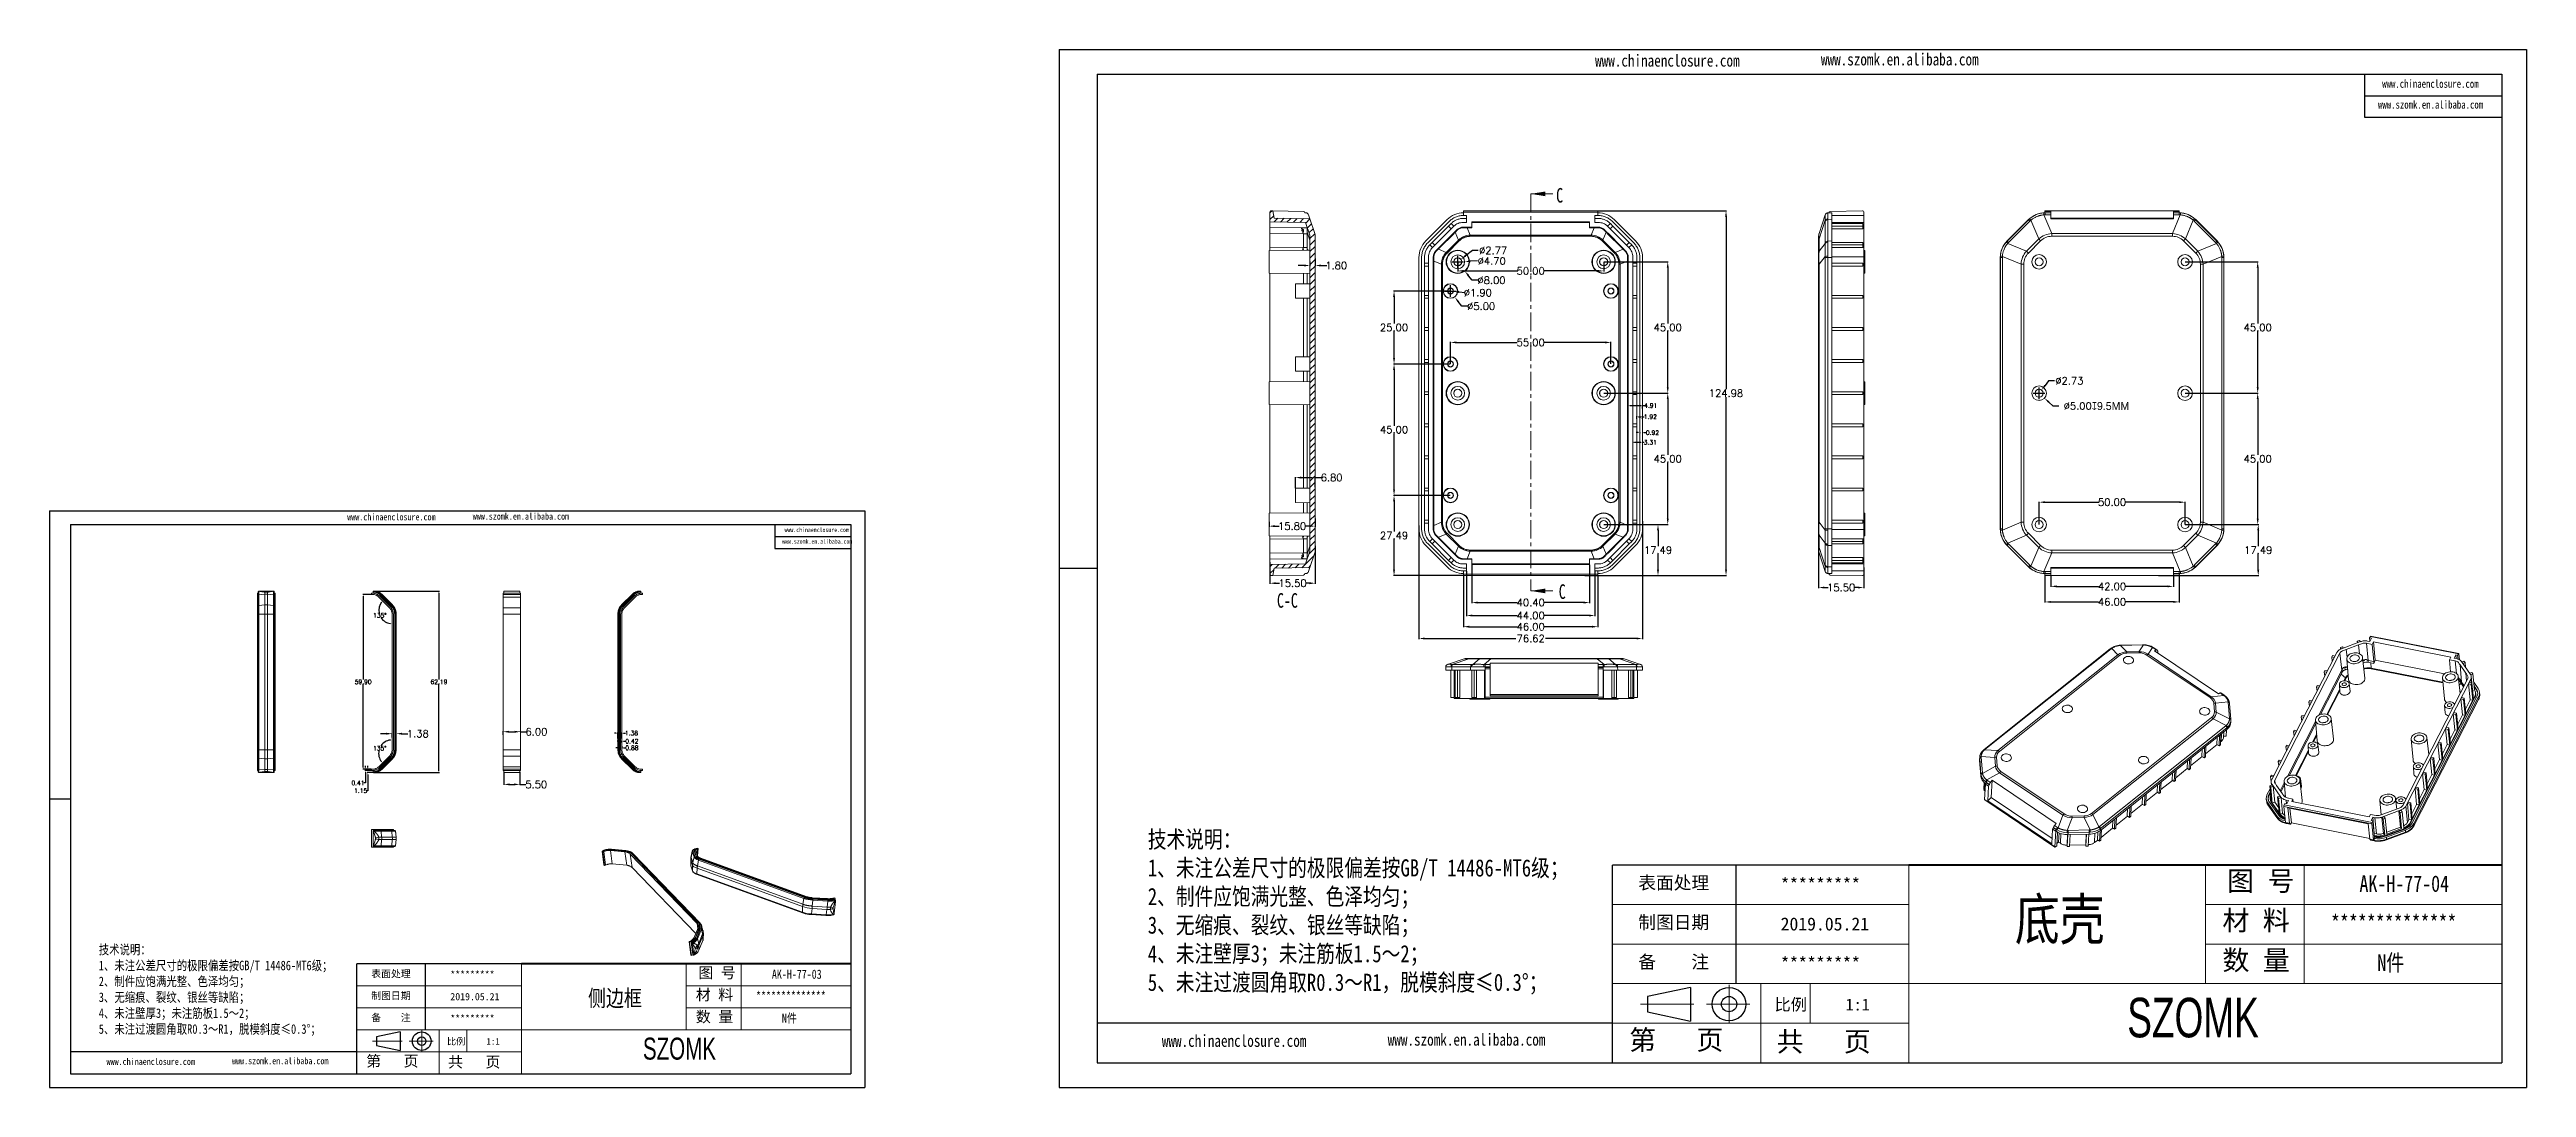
# Model space of a CAD drawing. Header units: inches. Extents: x 1153 to 3519, y 573 to 968.
# Drawn here: x 2670 to 3519, y 573 to 928 of the extents above; entities that cross this region are included whole.
import ezdxf

# ---------------------------------------------------------------- set-up
doc = ezdxf.new("R2010")
doc.units = ezdxf.units.IN
doc.linetypes.add('CENTER', pattern=[10.16, 6.35, -1.27, 1.27, -1.27])
doc.linetypes.add('CENTER2', pattern=[28.575, 19.05, -3.175, 3.175, -3.175])
doc.layers.add('10', color=7, linetype='Continuous')
doc.layers.add('文字', color=81, linetype='Continuous')
for name, color, linetype, lineweight in [('粗实线', 7, 'Continuous', 30), ('细实线', 3, 'Continuous', 9), ('细点划线', 2, 'CENTER2', 9)]:
    doc.layers.add(name, color=color, linetype=linetype, lineweight=lineweight)
doc.styles.add('SLDTEXTSTYLE6', font='TXT', dxfattribs={"width": 0.7})
doc.styles.get("Standard").update_dxf_attribs({"font": 'txt', "bigfont": 'gbcbig.shx'})
doc.styles.add('宋体', font='', dxfattribs={"width": 0.8, "height": 3.5})
doc.styles.add('长仿宋', font='', dxfattribs={"width": 0.7, "height": 4})
doc.styles.get('宋体').set_extended_font_data('SimSun')
doc.styles.get('长仿宋').set_extended_font_data('SimSun')
doc.dimstyles.new('2', dxfattribs={"dimtxt": 1.5, "dimasz": 0.6, "dimexe": 0.18, "dimexo": 0.0625, "dimgap": 0.09, "dimtad": 0, "dimtih": 1, "dimtoh": 1, "dimzin": 0, "dimdsep": 46, "dimtxsty": 'Standard', "dimcen": 0, "dimadec": 0, "dimazin": 2, "dimtfac": 1, "dimtofl": 0, "dimtmove": 0, "dimatfit": 3, "dimfxl": 1, "dimtolj": 1, "dimtzin": 0, "dimarcsym": 0})
doc.dimstyles.new('2.5', dxfattribs={"dimtxt": 2.5, "dimasz": 2, "dimexe": 0.18, "dimexo": 0.0625, "dimgap": 0.09, "dimtad": 0, "dimtih": 1, "dimtoh": 1, "dimzin": 0, "dimdsep": 46, "dimtxsty": 'Standard', "dimcen": 2, "dimadec": 0, "dimazin": 0, "dimtfac": 1, "dimtofl": 0, "dimtmove": 0, "dimatfit": 3, "dimfxl": 1, "dimtolj": 1, "dimtzin": 0, "dimarcsym": 0})

msp = doc.modelspace()

# ---------------------------------------------------------------- texts
at = {"color": 7, "linetype": 'Continuous', "char_height": 5, "attachment_point": 1, "style": 'SLDTEXTSTYLE6'}
for insert in [(3186.475, 881.068), (3187.358, 745.31)]:
    msp.add_mtext('C', dxfattribs=dict(at, insert=insert))
at = {"attachment_point": 1}
for s, insert, char_height, width in [('{\\fSimHei|b0|i0|c134|p49;表面处理}', (3214.622, 645.3), 4.45431, 2531.60994), ('{\\fSimHei|b0|i0|c134|p49;*********}', (3263.408, 644.727), 4.45431, 2531.60994), ('{\\fSimHei|b0|i0|c134|p49;制图日期}', (3214.622, 631.756), 4.45431, 2531.60994), ('{\\fSimHei|b0|i0|c134|p49;2019.\\fSimHei|b0|i0|c0|p49;0\\fSimHei|b0|i0|c134|p49;5.21}', (3263.408, 631.183), 4.45431, 2531.60994), ('{\\fSimHei|b0|i0|c134|p49;表面处理}', (2780.407, 613.148), 2.47462, 1406.44997), ('{\\fSimHei|b0|i0|c134|p49;*********}', (2807.511, 612.829), 2.47462, 1406.44997), ('{\\fSimHei|b0|i0|c134|p49;备    注}', (3214.622, 618.211), 4.45431, 2531.60994), ('{\\fSimHei|b0|i0|c134|p49;*********}', (3263.408, 617.639), 4.45431, 2531.60994), ('{\\fSimHei|b0|i0|c134|p49;制图日期}', (2780.407, 605.623), 2.47462, 1406.44997), ('{\\fSimHei|b0|i0|c134|p49;2019.\\fSimHei|b0|i0|c0|p49;0\\fSimHei|b0|i0|c134|p49;5.21}', (2807.511, 605.305), 2.47462, 1406.44997), ('{\\fSimHei|b0|i0|c134|p49;备    注}', (2780.407, 598.098), 2.47462, 1406.44997), ('{\\fSimHei|b0|i0|c134|p49;*********}', (2807.511, 597.78), 2.47462, 1406.44997)]:
    msp.add_mtext(s, dxfattribs=dict(at, insert=insert, char_height=char_height, width=width))
at = {"layer": '10', "color": 0, "insert": (3094.363, 742.291), "char_height": 5, "attachment_point": 2, "style": 'SLDTEXTSTYLE6'}
msp.add_mtext('C-C', dxfattribs=at)
at = {"layer": '文字', "color": 0, "attachment_point": 1, "style": '宋体'}
for s, insert, char_height, width in [('www.chinaenclosure.com', (3199.807, 926.791), 4.13857, 72.71077), ('www.szomk.en.alibaba.com', (3277.216, 927.201), 4.13857, 72.71077), ('www.chinaenclosure.com', (3469.567, 918.171), 2.75905, 48.47385), ('www.szomk.en.alibaba.com', (3468.125, 911.026), 2.75905, 48.47385), ('www.chinaenclosure.com', (2772.177, 769.532), 2.29921, 40.39487), ('www.szomk.en.alibaba.com', (2815.182, 769.759), 2.29921, 40.39487), ('www.chinaenclosure.com', (2922.044, 764.743), 1.53281, 26.92992), ('www.szomk.en.alibaba.com', (2921.242, 760.773), 1.53281, 26.92992), ('{\\H1.111x;技术说明：\\P1、未注公差尺寸的极限偏差按GB/T 14486-MT6级；\\P2、制件应饱满光整、色泽均匀；\\P3、无缩痕、裂纹、银丝等缺陷；\\P4、未注壁厚3；未注筋板1.5～2；\\P5、未注过渡圆角取R0.3～R1，脱模斜度≤0.3%%D；}', (3046.526, 660.912), 5.29079, 225.91677), ('{\\H1.111x;AK-H-77-04}', (3461.767, 645.606), 5.07916, 58.72078), (' 底壳', (3335.989, 637.655), 14.1088, 180.3756), ('{\\H1.111x;**************}', (3451.997, 632.062), 5.07916, 58.72078), ('{\\H1.111x;技术说明：\\P1、未注公差尺寸的极限偏差按GB/T 14486-MT6级；\\P2、制件应饱满光整、色泽均匀；\\P3、无缩痕、裂纹、银丝等缺陷；\\P4、未注壁厚3；未注筋板1.5～2；\\P5、未注过渡圆角取R0.3～R1，脱模斜度≤0.3%%D；}', (2687.02, 621.821), 2.93933, 125.50931), ('{\\H1.111x;AK-H-77-03}', (2917.71, 613.317), 2.82175, 32.62266), ('{\\H1.111x;N件}', (3467.91, 618.517), 5.07916, 58.72078), ('侧边框', (2854.693, 606.358), 5.6435, 72.15024), ('{\\H1.111x;**************}', (2912.282, 605.793), 2.82175, 32.62266), ('{\\H1.111x;N件}', (2921.123, 598.268), 2.82175, 32.62266), ('www.chinaenclosure.com', (3051.337, 591.003), 4.13857, 72.71077), ('www.szomk.en.alibaba.com', (3128.746, 591.413), 4.13857, 72.71077), ('www.chinaenclosure.com', (2689.693, 582.982), 2.29921, 40.39487), ('www.szomk.en.alibaba.com', (2732.698, 583.21), 2.29921, 40.39487)]:
    msp.add_mtext(s, dxfattribs=dict(at, insert=insert, char_height=char_height, width=width))
at = {"layer": '粗实线', "attachment_point": 1, "style": '长仿宋'}
for insert, char_height, width in [((3382.196, 603.661), 13.54442, 151.8873), ((2873.504, 590.015), 7.52468, 84.38184)]:
    msp.add_mtext('{\\fSTXinwei|b0|i0|c134|p2;SZOMK}', dxfattribs=dict(at, insert=insert, char_height=char_height, width=width))
at = {"layer": '细实线', "color": 7, "attachment_point": 1}
for s, insert, char_height, width in [('{\\fSimSun|b0|i0|c134|p54;图 号}', (3416.402, 647.088), 6.77221, 33.86106), ('{\\fSimSun|b0|i0|c134|p54;材 料   }', (3414.796, 633.544), 6.77221, 33.86106), ('{\\fSimSun|b0|i0|c134|p54;数 量}', (3414.829, 619.932), 6.77221, 30.59771), ('{\\fSimSun|b0|i0|c134|p54;图 号}', (2892.507, 614.141), 3.76234, 18.8117), ('{\\fSimSun|b0|i0|c134|p54;材 料   }', (2891.615, 606.616), 3.76234, 18.8117), ('{\\fSimSun|b0|i0|c134|p54;比例}', (3261.32, 603.381), 4.06333, 17.83674), ('{\\fSimSun|b0|i0|c134|p54;1:1}', (3285.658, 603.381), 4.06333, 17.83674), ('{\\fSimSun|b0|i0|c134|p54;数 量}', (2891.633, 599.054), 3.76234, 16.99873), ('{\\fSimSun|b0|i0|c134|p54;比例}', (2806.351, 589.859), 2.2574, 9.9093), ('{\\fSimSun|b0|i0|c134|p54;1:1}', (2819.872, 589.859), 2.2574, 9.9093), ('{\\fSimSun|b0|i0|c134|p54;第   页}', (3211.487, 592.638), 6.77221, 50.79159), ('{\\fSimSun|b0|i0|c134|p54; 共   页}', (3257.409, 592.063), 6.77221, 50.79159), ('{\\fSimSun|b0|i0|c134|p54;第   页}', (2778.666, 583.891), 3.76234, 28.21755), ('{\\fSimSun|b0|i0|c134|p54; 共   页}', (2804.178, 583.571), 3.76234, 28.21755)]:
    msp.add_mtext(s, dxfattribs=dict(at, insert=insert, char_height=char_height, width=width))

# ---------------------------------------------------------------- blocks, each defined once
blk = doc.blocks.new('*D107')
at = {"color": 0, "lineweight": -2, "transparency": 16777216}
for p, q in [((2825.83, 681.01), (2825.83, 676.58)), ((2831.33, 681.01), (2831.33, 676.58)), ((2827.83, 676.76), (2829.33, 676.76)), ((2831.33, 676.76), (2833.33, 676.76))]:
    blk.add_line(p, q, dxfattribs=at)
at = {"color": 0, "transparency": 16777216}
for points in [[(2827.83, 677.09), (2827.83, 676.43), (2825.83, 676.76)], [(2829.33, 677.09), (2829.33, 676.43), (2831.33, 676.76)]]:
    blk.add_solid(points, dxfattribs=at)
at = {"layer": 'Defpoints', "color": 0, "transparency": 16777216}
for p in [(2825.83, 681.07), (2831.33, 681.07), (2831.33, 676.76)]:
    blk.add_point(p, dxfattribs=at)
at = {"color": 0, "transparency": 16777216, "insert": (2836.97, 676.76), "char_height": 2.5, "attachment_point": 5}
blk.add_mtext('\\A1;5.50', dxfattribs=at)
blk = doc.blocks.new('*D108')
at = {"color": 0, "lineweight": -2, "transparency": 16777216}
for p, q in [((2825.58, 693.72), (2825.58, 694.99)), ((2827.58, 694.81), (2829.58, 694.81)), ((2831.58, 694.87), (2831.58, 694.99)), ((2831.58, 694.81), (2833.58, 694.81))]:
    blk.add_line(p, q, dxfattribs=at)
at = {"color": 0, "transparency": 16777216}
for points in [[(2827.58, 695.14), (2827.58, 694.48), (2825.58, 694.81)], [(2829.58, 695.14), (2829.58, 694.48), (2831.58, 694.81)]]:
    blk.add_solid(points, dxfattribs=at)
at = {"layer": 'Defpoints', "color": 0, "transparency": 16777216}
for p in [(2825.58, 693.66), (2831.58, 694.81), (2831.58, 694.81)]:
    blk.add_point(p, dxfattribs=at)
at = {"color": 0, "transparency": 16777216, "insert": (2837.01, 694.81), "char_height": 2.5, "attachment_point": 5}
blk.add_mtext('\\A1;6.00', dxfattribs=at)
blk = doc.blocks.new('*D109')
at = {"color": 0, "lineweight": -2, "transparency": 16777216}
for p, q in [((2785.56, 694.14), (2783.56, 694.14)), ((2787.56, 692.89), (2787.56, 694.32)), ((2788.94, 692.89), (2788.94, 694.32)), ((2790.94, 694.14), (2792.94, 694.14))]:
    blk.add_line(p, q, dxfattribs=at)
at = {"color": 0, "transparency": 16777216}
for points in [[(2785.56, 694.47), (2785.56, 693.81), (2787.56, 694.14)], [(2790.94, 694.47), (2790.94, 693.81), (2788.94, 694.14)]]:
    blk.add_solid(points, dxfattribs=at)
at = {"layer": 'Defpoints', "color": 0, "transparency": 16777216}
for p in [(2787.56, 692.83), (2788.94, 694.14), (2788.94, 692.83)]:
    blk.add_point(p, dxfattribs=at)
at = {"color": 0, "transparency": 16777216, "insert": (2796.36, 694.14), "char_height": 2.5, "attachment_point": 5}
blk.add_mtext('\\A1;1.38', dxfattribs=at)
blk = doc.blocks.new('*D110')
at = {"color": 0, "lineweight": -2, "transparency": 16777216}
for p, q in [((2780.4, 681.94), (2778.26, 681.94)), ((2780.4, 681.53), (2778.26, 681.53)), ((2778.44, 682.54), (2778.44, 683.14)), ((2778.44, 680.93), (2778.44, 677.26)), ((2778.44, 677.26), (2777.84, 677.26))]:
    blk.add_line(p, q, dxfattribs=at)
at = {"color": 0, "transparency": 16777216}
for points in [[(2778.34, 682.54), (2778.54, 682.54), (2778.44, 681.94)], [(2778.34, 680.93), (2778.54, 680.93), (2778.44, 681.53)]]:
    blk.add_solid(points, dxfattribs=at)
at = {"layer": 'Defpoints', "color": 0, "transparency": 16777216}
for p in [(2778.44, 681.94), (2780.47, 681.94), (2780.47, 681.53)]:
    blk.add_point(p, dxfattribs=at)
at = {"color": 0, "transparency": 16777216, "insert": (2775.87, 677.26), "char_height": 1.5, "attachment_point": 5}
blk.add_mtext('\\A1;0.41', dxfattribs=at)
blk = doc.blocks.new('*D111')
at = {"color": 0, "lineweight": -2, "transparency": 16777216}
for p, q in [((2780.4, 681.94), (2779.04, 681.94)), ((2781, 680.8), (2779.04, 680.8)), ((2779.22, 682.54), (2779.22, 683.14)), ((2779.22, 680.2), (2779.22, 674.62)), ((2779.22, 674.62), (2778.62, 674.62))]:
    blk.add_line(p, q, dxfattribs=at)
at = {"color": 0, "transparency": 16777216}
for points in [[(2779.12, 682.54), (2779.32, 682.54), (2779.22, 681.94)], [(2779.12, 680.2), (2779.32, 680.2), (2779.22, 680.8)]]:
    blk.add_solid(points, dxfattribs=at)
at = {"layer": 'Defpoints', "color": 0, "transparency": 16777216}
for p in [(2779.22, 680.8), (2780.47, 681.94), (2781.07, 680.8)]:
    blk.add_point(p, dxfattribs=at)
at = {"color": 0, "transparency": 16777216, "insert": (2776.78, 674.62), "char_height": 1.5, "attachment_point": 5}
blk.add_mtext('\\A1;1.15', dxfattribs=at)
blk = doc.blocks.new('*D112')
at = {"color": 0, "lineweight": -2, "transparency": 16777216}
for p, q in [((2781.13, 742.99), (2803.78, 742.99)), ((2803.6, 742.39), (2803.6, 712.73)), ((2803.6, 681.4), (2803.6, 711.05)), ((2781.13, 680.8), (2803.78, 680.8))]:
    blk.add_line(p, q, dxfattribs=at)
at = {"color": 0, "transparency": 16777216}
for points in [[(2803.5, 742.39), (2803.7, 742.39), (2803.6, 742.99)], [(2803.5, 681.4), (2803.7, 681.4), (2803.6, 680.8)]]:
    blk.add_solid(points, dxfattribs=at)
at = {"layer": 'Defpoints', "color": 0, "transparency": 16777216}
for p in [(2781.07, 742.99), (2781.07, 680.8), (2803.6, 680.8)]:
    blk.add_point(p, dxfattribs=at)
at = {"color": 0, "transparency": 16777216, "insert": (2803.6, 711.89), "char_height": 1.5, "attachment_point": 5}
blk.add_mtext('\\A1;62.19', dxfattribs=at)
blk = doc.blocks.new('*D113')
at = {"color": 0, "lineweight": -2, "transparency": 16777216}
for p, q in [((2780.4, 741.84), (2777.47, 741.84)), ((2777.65, 741.24), (2777.65, 712.73)), ((2777.65, 682.54), (2777.65, 711.05)), ((2780.4, 681.94), (2777.47, 681.94))]:
    blk.add_line(p, q, dxfattribs=at)
at = {"color": 0, "transparency": 16777216}
for points in [[(2777.55, 741.24), (2777.75, 741.24), (2777.65, 741.84)], [(2777.55, 682.54), (2777.75, 682.54), (2777.65, 681.94)]]:
    blk.add_solid(points, dxfattribs=at)
at = {"layer": 'Defpoints', "color": 0, "transparency": 16777216}
for p in [(2777.65, 741.84), (2780.47, 741.84), (2780.47, 681.94)]:
    blk.add_point(p, dxfattribs=at)
at = {"color": 0, "transparency": 16777216, "insert": (2777.65, 711.89), "char_height": 1.5, "attachment_point": 5}
blk.add_mtext('\\A1;59.90', dxfattribs=at)
blk = doc.blocks.new('*D114')
at = {"color": 0, "lineweight": -2, "transparency": 16777216}
for start, end in [(142.53556, 191.46022), (214.51899, 262.46444)]:
    blk.add_arc((2787.56, 736.4), 4.57, start, end, dxfattribs=at)
at = {"color": 0, "transparency": 16777216}
for points in [[(2783.86, 739.24), (2784.01, 739.11), (2784.33, 739.63)], [(2786.97, 731.97), (2786.96, 731.77), (2787.56, 731.83)]]:
    blk.add_solid(points, dxfattribs=at)
at = {"layer": 'Defpoints', "color": 0, "transparency": 16777216}
for p in [(2783.01, 740.95), (2783, 736.4), (2786.67, 737.29), (2787.56, 735.13), (2787.56, 688.65)]:
    blk.add_point(p, dxfattribs=at)
at = {"color": 0, "transparency": 16777216, "insert": (2783.34, 734.65), "char_height": 1.5, "attachment_point": 5}
blk.add_mtext('\\A1;135°', dxfattribs=at)
blk = doc.blocks.new('*D115')
at = {"color": 0, "lineweight": -2, "transparency": 16777216}
for start, end in [(168.41774, 217.55004), (97.44996, 145.62602)]:
    blk.add_arc((2787.56, 687.39), 4.62, start, end, dxfattribs=at)
at = {"color": 0, "transparency": 16777216}
for points in [[(2786.96, 692.06), (2786.97, 691.86), (2787.56, 692)], [(2783.98, 684.64), (2783.83, 684.51), (2784.3, 684.12)]]:
    blk.add_solid(points, dxfattribs=at)
at = {"layer": 'Defpoints', "color": 0, "transparency": 16777216}
for p in [(2787.56, 735.13), (2784.3, 690.65), (2787.56, 688.65), (2783.01, 682.83), (2786.67, 686.49)]:
    blk.add_point(p, dxfattribs=at)
at = {"color": 0, "transparency": 16777216, "insert": (2783.3, 689.15), "char_height": 1.5, "attachment_point": 5}
blk.add_mtext('\\A1;135°', dxfattribs=at)
blk = doc.blocks.new('*D116')
at = {"color": 0, "lineweight": -2, "transparency": 16777216}
for p, q in [((2865.28, 691.55), (2864.68, 691.55)), ((2865.88, 691), (2865.88, 691.73)), ((2866.3, 691.16), (2866.3, 691.73)), ((2866.9, 691.55), (2867.5, 691.55))]:
    blk.add_line(p, q, dxfattribs=at)
at = {"color": 0, "transparency": 16777216}
for points in [[(2865.28, 691.65), (2865.28, 691.45), (2865.88, 691.55)], [(2866.9, 691.65), (2866.9, 691.45), (2866.3, 691.55)]]:
    blk.add_solid(points, dxfattribs=at)
at = {"layer": 'Defpoints', "color": 0, "transparency": 16777216}
for p in [(2865.88, 690.94), (2866.3, 691.55), (2866.3, 691.1)]:
    blk.add_point(p, dxfattribs=at)
at = {"color": 0, "transparency": 16777216, "insert": (2869.72, 691.55), "char_height": 1.5, "attachment_point": 5}
blk.add_mtext('\\A1;0.42', dxfattribs=at)
blk = doc.blocks.new('*D117')
at = {"color": 0, "lineweight": -2, "transparency": 16777216}
for p, q in [((2864.83, 689.3), (2864.23, 689.3)), ((2865.43, 689.88), (2865.43, 689.12)), ((2866.3, 689.88), (2866.3, 689.12)), ((2866.9, 689.3), (2867.5, 689.3))]:
    blk.add_line(p, q, dxfattribs=at)
at = {"color": 0, "transparency": 16777216}
for points in [[(2864.83, 689.4), (2864.83, 689.2), (2865.43, 689.3)], [(2866.9, 689.4), (2866.9, 689.2), (2866.3, 689.3)]]:
    blk.add_solid(points, dxfattribs=at)
at = {"layer": 'Defpoints', "color": 0, "transparency": 16777216}
for p in [(2865.43, 689.94), (2866.3, 689.94), (2866.3, 689.3)]:
    blk.add_point(p, dxfattribs=at)
at = {"color": 0, "transparency": 16777216, "insert": (2869.72, 689.3), "char_height": 1.5, "attachment_point": 5}
blk.add_mtext('\\A1;0.88', dxfattribs=at)
blk = doc.blocks.new('*D118')
at = {"color": 0, "lineweight": -2, "transparency": 16777216}
for p, q in [((2864.33, 694.34), (2863.73, 694.34)), ((2864.93, 692.48), (2864.93, 694.52)), ((2866.3, 692.44), (2866.3, 694.52)), ((2866.9, 694.34), (2867.5, 694.34))]:
    blk.add_line(p, q, dxfattribs=at)
at = {"color": 0, "transparency": 16777216}
for points in [[(2864.33, 694.44), (2864.33, 694.24), (2864.93, 694.34)], [(2866.9, 694.44), (2866.9, 694.24), (2866.3, 694.34)]]:
    blk.add_solid(points, dxfattribs=at)
at = {"layer": 'Defpoints', "color": 0, "transparency": 16777216}
for p in [(2864.93, 692.42), (2866.3, 694.34), (2866.3, 692.38)]:
    blk.add_point(p, dxfattribs=at)
at = {"color": 0, "transparency": 16777216, "insert": (2869.59, 694.34), "char_height": 1.5, "attachment_point": 5}
blk.add_mtext('\\A1;1.38', dxfattribs=at)
blk = doc.blocks.new('*D119')
at = {"color": 0, "lineweight": -2, "transparency": 16777216}
for p, q in [((3139.45, 765.42), (3139.45, 726.57)), ((3216.06, 766.94), (3216.06, 726.57)), ((3141.45, 726.75), (3172.67, 726.75)), ((3214.06, 726.75), (3182.85, 726.75))]:
    blk.add_line(p, q, dxfattribs=at)
at = {"color": 0, "transparency": 16777216}
for points in [[(3141.45, 727.08), (3141.45, 726.42), (3139.45, 726.75)], [(3214.06, 727.08), (3214.06, 726.42), (3216.06, 726.75)]]:
    blk.add_solid(points, dxfattribs=at)
at = {"layer": 'Defpoints', "color": 0, "transparency": 16777216}
for p in [(3139.45, 765.48), (3216.06, 767.01), (3139.45, 726.75)]:
    blk.add_point(p, dxfattribs=at)
at = {"color": 0, "transparency": 16777216, "insert": (3177.76, 726.75), "char_height": 2.5, "attachment_point": 5}
blk.add_mtext('\\A1;76.62', dxfattribs=at)
blk = doc.blocks.new('*D120')
at = {"color": 0, "lineweight": -2, "transparency": 16777216}
for p, q in [((3200.82, 873.27), (3244.87, 873.27)), ((3244.69, 871.27), (3244.69, 812.12)), ((3244.69, 750.29), (3244.69, 809.44)), ((3200.82, 748.29), (3244.87, 748.29))]:
    blk.add_line(p, q, dxfattribs=at)
at = {"color": 0, "transparency": 16777216}
for points in [[(3244.36, 871.27), (3245.02, 871.27), (3244.69, 873.27)], [(3244.36, 750.29), (3245.02, 750.29), (3244.69, 748.29)]]:
    blk.add_solid(points, dxfattribs=at)
at = {"layer": 'Defpoints', "color": 0, "transparency": 16777216}
for p in [(3200.76, 873.27), (3244.69, 873.27), (3200.76, 748.29)]:
    blk.add_point(p, dxfattribs=at)
at = {"color": 0, "transparency": 16777216, "insert": (3244.69, 810.78), "char_height": 2.5, "attachment_point": 5}
blk.add_mtext('\\A1;124.98', dxfattribs=at)
blk = doc.blocks.new('*D121')
at = {"color": 0, "lineweight": -2, "transparency": 16777216}
for p, q in [((3152.76, 855.72), (3152.76, 852.48)), ((3154.76, 852.66), (3173.29, 852.66)), ((3200.76, 852.66), (3182.22, 852.66)), ((3202.76, 855.72), (3202.76, 852.48))]:
    blk.add_line(p, q, dxfattribs=at)
at = {"color": 0, "transparency": 16777216}
for points in [[(3154.76, 853), (3154.76, 852.33), (3152.76, 852.66)], [(3200.76, 853), (3200.76, 852.33), (3202.76, 852.66)]]:
    blk.add_solid(points, dxfattribs=at)
at = {"layer": 'Defpoints', "color": 0, "transparency": 16777216}
for p in [(3152.76, 855.78), (3202.76, 855.78), (3202.76, 852.66)]:
    blk.add_point(p, dxfattribs=at)
at = {"color": 0, "transparency": 16777216, "insert": (3177.76, 852.66), "char_height": 2.5, "attachment_point": 5}
blk.add_mtext('\\A1;50.00', dxfattribs=at)
blk = doc.blocks.new('*D122')
at = {"color": 0, "lineweight": -2, "transparency": 16777216}
for p, q in [((3150.26, 820.84), (3150.26, 828.35)), ((3152.26, 828.17), (3173.08, 828.17)), ((3203.26, 828.17), (3182.43, 828.17)), ((3205.26, 820.84), (3205.26, 828.35))]:
    blk.add_line(p, q, dxfattribs=at)
at = {"color": 0, "transparency": 16777216}
for points in [[(3152.26, 828.51), (3152.26, 827.84), (3150.26, 828.17)], [(3203.26, 828.51), (3203.26, 827.84), (3205.26, 828.17)]]:
    blk.add_solid(points, dxfattribs=at)
at = {"layer": 'Defpoints', "color": 0, "transparency": 16777216}
for p in [(3205.26, 828.17), (3150.26, 820.78), (3205.26, 820.78)]:
    blk.add_point(p, dxfattribs=at)
at = {"color": 0, "transparency": 16777216, "insert": (3177.76, 828.17), "char_height": 2.5, "attachment_point": 5}
blk.add_mtext('\\A1;55.00', dxfattribs=at)
blk = doc.blocks.new('*D123')
at = {"color": 0, "lineweight": -2, "transparency": 16777216}
for p, q in [((3157.56, 752.02), (3157.56, 738.87)), ((3197.96, 752.02), (3197.96, 738.87)), ((3159.56, 739.05), (3173.08, 739.05)), ((3195.96, 739.05), (3182.43, 739.05))]:
    blk.add_line(p, q, dxfattribs=at)
at = {"color": 0, "transparency": 16777216}
for points in [[(3159.56, 739.38), (3159.56, 738.72), (3157.56, 739.05)], [(3195.96, 739.38), (3195.96, 738.72), (3197.96, 739.05)]]:
    blk.add_solid(points, dxfattribs=at)
at = {"layer": 'Defpoints', "color": 0, "transparency": 16777216}
for p in [(3157.56, 752.08), (3197.96, 752.08), (3197.96, 739.05)]:
    blk.add_point(p, dxfattribs=at)
at = {"color": 0, "transparency": 16777216, "insert": (3177.76, 739.05), "char_height": 2.5, "attachment_point": 5}
blk.add_mtext('\\A1;40.40', dxfattribs=at)
blk = doc.blocks.new('*D124')
at = {"color": 0, "lineweight": -2, "transparency": 16777216}
for p, q in [((3154.76, 748.23), (3154.76, 730.61)), ((3200.76, 748.23), (3200.76, 730.61)), ((3156.76, 730.79), (3173.08, 730.79)), ((3198.76, 730.79), (3182.43, 730.79))]:
    blk.add_line(p, q, dxfattribs=at)
at = {"color": 0, "transparency": 16777216}
for points in [[(3156.76, 731.13), (3156.76, 730.46), (3154.76, 730.79)], [(3198.76, 731.13), (3198.76, 730.46), (3200.76, 730.79)]]:
    blk.add_solid(points, dxfattribs=at)
at = {"layer": 'Defpoints', "color": 0, "transparency": 16777216}
for p in [(3154.76, 748.29), (3200.76, 748.29), (3200.76, 730.79)]:
    blk.add_point(p, dxfattribs=at)
at = {"color": 0, "transparency": 16777216, "insert": (3177.76, 730.79), "char_height": 2.5, "attachment_point": 5}
blk.add_mtext('\\A1;46.00', dxfattribs=at)
blk = doc.blocks.new('*D125')
at = {"color": 0, "lineweight": -2, "transparency": 16777216}
for p, q in [((3155.76, 749.83), (3155.76, 734.44)), ((3199.76, 749.83), (3199.76, 734.44)), ((3157.76, 734.62), (3173.08, 734.62)), ((3197.76, 734.62), (3182.43, 734.62))]:
    blk.add_line(p, q, dxfattribs=at)
at = {"color": 0, "transparency": 16777216}
for points in [[(3157.76, 734.95), (3157.76, 734.29), (3155.76, 734.62)], [(3197.76, 734.95), (3197.76, 734.29), (3199.76, 734.62)]]:
    blk.add_solid(points, dxfattribs=at)
at = {"layer": 'Defpoints', "color": 0, "transparency": 16777216}
for p in [(3155.76, 749.89), (3199.76, 749.89), (3199.76, 734.62)]:
    blk.add_point(p, dxfattribs=at)
at = {"color": 0, "transparency": 16777216, "insert": (3177.76, 734.62), "char_height": 2.5, "attachment_point": 5}
blk.add_mtext('\\A1;44.00', dxfattribs=at)
blk = doc.blocks.new('*D126')
at = {"color": 0, "lineweight": -2, "transparency": 16777216}
for p, q in [((3202.82, 855.78), (3224.9, 855.78)), ((3224.72, 853.78), (3224.72, 834.62)), ((3224.72, 812.78), (3224.72, 831.94)), ((3202.82, 810.78), (3224.9, 810.78))]:
    blk.add_line(p, q, dxfattribs=at)
at = {"color": 0, "transparency": 16777216}
for points in [[(3224.39, 853.78), (3225.06, 853.78), (3224.72, 855.78)], [(3224.39, 812.78), (3225.06, 812.78), (3224.72, 810.78)]]:
    blk.add_solid(points, dxfattribs=at)
at = {"layer": 'Defpoints', "color": 0, "transparency": 16777216}
for p in [(3202.76, 855.78), (3224.72, 855.78), (3202.76, 810.78)]:
    blk.add_point(p, dxfattribs=at)
at = {"color": 0, "transparency": 16777216, "insert": (3224.72, 833.28), "char_height": 2.5, "attachment_point": 5}
blk.add_mtext('\\A1;45.00', dxfattribs=at)
blk = doc.blocks.new('*D127')
at = {"color": 0, "lineweight": -2, "transparency": 16777216}
for p, q in [((3150.19, 775.78), (3130.74, 775.78)), ((3130.92, 773.78), (3130.92, 763.37)), ((3130.92, 750.29), (3130.92, 760.69)), ((3154.69, 748.29), (3130.74, 748.29))]:
    blk.add_line(p, q, dxfattribs=at)
at = {"color": 0, "transparency": 16777216}
for points in [[(3130.59, 773.78), (3131.25, 773.78), (3130.92, 775.78)], [(3130.59, 750.29), (3131.25, 750.29), (3130.92, 748.29)]]:
    blk.add_solid(points, dxfattribs=at)
at = {"layer": 'Defpoints', "color": 0, "transparency": 16777216}
for p in [(3130.92, 775.78), (3150.26, 775.78), (3154.76, 748.29)]:
    blk.add_point(p, dxfattribs=at)
at = {"color": 0, "transparency": 16777216, "insert": (3130.92, 762.03), "char_height": 2.5, "attachment_point": 5}
blk.add_mtext('\\A1;27.49', dxfattribs=at)
blk = doc.blocks.new('*D128')
at = {"color": 0, "lineweight": -2, "transparency": 16777216}
for p, q in [((3150.19, 820.78), (3130.74, 820.78)), ((3130.92, 818.78), (3130.92, 799.62)), ((3130.92, 777.78), (3130.92, 796.94)), ((3150.19, 775.78), (3130.74, 775.78))]:
    blk.add_line(p, q, dxfattribs=at)
at = {"color": 0, "transparency": 16777216}
for points in [[(3130.59, 818.78), (3131.25, 818.78), (3130.92, 820.78)], [(3130.59, 777.78), (3131.25, 777.78), (3130.92, 775.78)]]:
    blk.add_solid(points, dxfattribs=at)
at = {"layer": 'Defpoints', "color": 0, "transparency": 16777216}
for p in [(3130.92, 820.78), (3150.26, 820.78), (3150.26, 775.78)]:
    blk.add_point(p, dxfattribs=at)
at = {"color": 0, "transparency": 16777216, "insert": (3130.92, 798.28), "char_height": 2.5, "attachment_point": 5}
blk.add_mtext('\\A1;45.00', dxfattribs=at)
blk = doc.blocks.new('*D129')
at = {"color": 0, "lineweight": -2, "transparency": 16777216}
for p, q in [((3150.19, 845.78), (3130.74, 845.78)), ((3130.92, 843.78), (3130.92, 834.62)), ((3130.92, 822.78), (3130.92, 831.94)), ((3150.19, 820.78), (3130.74, 820.78))]:
    blk.add_line(p, q, dxfattribs=at)
at = {"color": 0, "transparency": 16777216}
for points in [[(3130.59, 843.78), (3131.25, 843.78), (3130.92, 845.78)], [(3130.59, 822.78), (3131.25, 822.78), (3130.92, 820.78)]]:
    blk.add_solid(points, dxfattribs=at)
at = {"layer": 'Defpoints', "color": 0, "transparency": 16777216}
for p in [(3130.92, 845.78), (3150.26, 845.78), (3150.26, 820.78)]:
    blk.add_point(p, dxfattribs=at)
at = {"color": 0, "transparency": 16777216, "insert": (3130.92, 833.28), "char_height": 2.5, "attachment_point": 5}
blk.add_mtext('\\A1;25.00', dxfattribs=at)
blk = doc.blocks.new('*D130')
at = {"color": 0, "lineweight": -2, "transparency": 16777216}
for p, q in [((3152.76, 853.78), (3152.76, 857.78)), ((3150.76, 855.78), (3154.76, 855.78)), ((3159.5, 856.07), (3157.1, 855.97))]:
    blk.add_line(p, q, dxfattribs=at)
at = {"color": 0, "transparency": 16777216}
blk.add_solid([(3157.09, 856.3), (3157.12, 855.64), (3155.1, 855.88)], dxfattribs=at)
at = {"layer": 'Defpoints', "color": 0, "transparency": 16777216}
for p in [(3150.41, 855.68), (3155.1, 855.88)]:
    blk.add_point(p, dxfattribs=at)
at = {"color": 0, "transparency": 16777216, "insert": (3164.38, 856.07), "char_height": 2.5, "attachment_point": 5}
blk.add_mtext('\\A1;∅4.70', dxfattribs=at)
blk = doc.blocks.new('*D131')
at = {"color": 0, "lineweight": -2, "transparency": 16777216}
for p, q in [((3148.26, 845.78), (3152.26, 845.78)), ((3150.26, 843.78), (3150.26, 847.78)), ((3155.17, 845.21), (3153.19, 845.44))]:
    blk.add_line(p, q, dxfattribs=at)
at = {"color": 0, "transparency": 16777216}
blk.add_solid([(3153.23, 845.77), (3153.15, 845.11), (3151.2, 845.67)], dxfattribs=at)
at = {"layer": 'Defpoints', "color": 0, "transparency": 16777216}
for p in [(3149.31, 845.89), (3151.2, 845.67)]:
    blk.add_point(p, dxfattribs=at)
at = {"color": 0, "transparency": 16777216, "insert": (3159.64, 845.21), "char_height": 2.5, "attachment_point": 5}
blk.add_mtext('\\A1;∅1.90', dxfattribs=at)
blk = doc.blocks.new('*D132')
at = {"color": 0, "lineweight": -2, "transparency": 16777216}
for p, q in [((3148.26, 845.78), (3152.26, 845.78)), ((3150.26, 843.78), (3150.26, 847.78)), ((3154.11, 840.55), (3152.93, 842.16)), ((3156.11, 840.55), (3154.11, 840.55))]:
    blk.add_line(p, q, dxfattribs=at)
at = {"color": 0, "transparency": 16777216}
blk.add_solid([(3153.19, 842.35), (3152.66, 841.96), (3151.74, 843.77)], dxfattribs=at)
at = {"layer": 'Defpoints', "color": 0, "transparency": 16777216}
for p in [(3148.77, 847.79), (3151.74, 843.77)]:
    blk.add_point(p, dxfattribs=at)
at = {"color": 0, "transparency": 16777216, "insert": (3160.78, 840.55), "char_height": 2.5, "attachment_point": 5}
blk.add_mtext('\\A1;∅5.00', dxfattribs=at)
blk = doc.blocks.new('*D133')
at = {"color": 0, "lineweight": -2, "transparency": 16777216}
for p, q in [((3152.76, 853.78), (3152.76, 857.78)), ((3150.76, 855.78), (3154.76, 855.78)), ((3157.65, 849.45), (3156.43, 851.03)), ((3159.65, 849.45), (3157.65, 849.45))]:
    blk.add_line(p, q, dxfattribs=at)
at = {"color": 0, "transparency": 16777216}
blk.add_solid([(3156.69, 851.24), (3156.16, 850.83), (3155.2, 852.61)], dxfattribs=at)
at = {"layer": 'Defpoints', "color": 0, "transparency": 16777216}
for p in [(3150.31, 858.94), (3155.2, 852.61)]:
    blk.add_point(p, dxfattribs=at)
at = {"color": 0, "transparency": 16777216, "insert": (3164.32, 849.45), "char_height": 2.5, "attachment_point": 5}
blk.add_mtext('\\A1;∅8.00', dxfattribs=at)
blk = doc.blocks.new('*D134')
at = {"color": 0, "lineweight": -2, "transparency": 16777216}
for p, q in [((3152.76, 853.78), (3152.76, 857.78)), ((3157.79, 859.69), (3155.43, 857.85)), ((3159.79, 859.69), (3157.79, 859.69)), ((3150.76, 855.78), (3154.76, 855.78))]:
    blk.add_line(p, q, dxfattribs=at)
at = {"color": 0, "transparency": 16777216}
blk.add_solid([(3155.22, 858.12), (3155.63, 857.59), (3153.85, 856.63)], dxfattribs=at)
at = {"layer": 'Defpoints', "color": 0, "transparency": 16777216}
for p in [(3151.66, 854.93), (3153.85, 856.63)]:
    blk.add_point(p, dxfattribs=at)
at = {"color": 0, "transparency": 16777216, "insert": (3164.88, 859.69), "char_height": 2.5, "attachment_point": 5}
blk.add_mtext('\\A1;∅2.77', dxfattribs=at)
blk = doc.blocks.new('*D135')
at = {"color": 0, "lineweight": -2, "transparency": 16777216}
for p, q in [((3276.41, 759.07), (3276.41, 744.02)), ((3291.91, 751.02), (3291.91, 744.02)), ((3278.41, 744.2), (3279.7, 744.2)), ((3289.91, 744.2), (3288.63, 744.2))]:
    blk.add_line(p, q, dxfattribs=at)
at = {"color": 0, "transparency": 16777216}
for points in [[(3278.41, 744.53), (3278.41, 743.87), (3276.41, 744.2)], [(3289.91, 744.53), (3289.91, 743.87), (3291.91, 744.2)]]:
    blk.add_solid(points, dxfattribs=at)
at = {"layer": 'Defpoints', "color": 0, "transparency": 16777216}
for p in [(3276.41, 759.13), (3291.91, 751.09), (3291.91, 744.2)]:
    blk.add_point(p, dxfattribs=at)
at = {"color": 0, "transparency": 16777216, "insert": (3284.16, 744.2), "char_height": 2.5, "attachment_point": 5}
blk.add_mtext('\\A1;15.50', dxfattribs=at)
blk = doc.blocks.new('*D136')
at = {"color": 0, "lineweight": -2, "transparency": 16777216}
for p, q in [((3355.26, 815.04), (3354.04, 813.45)), ((3357.26, 815.04), (3355.26, 815.04)), ((3350, 810.78), (3354, 810.78)), ((3352, 808.78), (3352, 812.78))]:
    blk.add_line(p, q, dxfattribs=at)
at = {"color": 0, "transparency": 16777216}
blk.add_solid([(3353.78, 813.66), (3354.31, 813.25), (3352.83, 811.86)], dxfattribs=at)
at = {"layer": 'Defpoints', "color": 0, "transparency": 16777216}
for p in [(3351.17, 809.69), (3352.83, 811.86)]:
    blk.add_point(p, dxfattribs=at)
at = {"color": 0, "transparency": 16777216, "insert": (3362.35, 815.04), "char_height": 2.5, "attachment_point": 5}
blk.add_mtext('\\A1;∅2.73', dxfattribs=at)
blk = doc.blocks.new('*D137')
at = {"color": 0, "lineweight": -2, "transparency": 16777216}
for p, q in [((3350, 810.78), (3354, 810.78)), ((3352, 808.78), (3352, 812.78)), ((3356.77, 806.37), (3355.3, 807.73)), ((3358.77, 806.37), (3356.77, 806.37))]:
    blk.add_line(p, q, dxfattribs=at)
at = {"color": 0, "transparency": 16777216}
blk.add_solid([(3355.53, 807.97), (3355.08, 807.48), (3353.83, 809.08)], dxfattribs=at)
at = {"layer": 'Defpoints', "color": 0, "transparency": 16777216}
for p in [(3350.16, 812.47), (3353.83, 809.08)]:
    blk.add_point(p, dxfattribs=at)
at = {"color": 0, "transparency": 16777216, "insert": (3371.63, 806.37), "char_height": 2.5, "attachment_point": 5}
blk.add_mtext('\\A1;∅5.00{\\fAIGDT|b0|i0|c2|p2;\\H1.0833x;x9.5MM}', dxfattribs=at)
blk = doc.blocks.new('*D138')
at = {"color": 0, "lineweight": -2, "transparency": 16777216}
for p, q in [((3352, 765.84), (3352, 773.62)), ((3354, 773.44), (3372.53, 773.44)), ((3400, 773.44), (3381.46, 773.44)), ((3402, 765.84), (3402, 773.62))]:
    blk.add_line(p, q, dxfattribs=at)
at = {"color": 0, "transparency": 16777216}
for points in [[(3354, 773.77), (3354, 773.11), (3352, 773.44)], [(3400, 773.77), (3400, 773.11), (3402, 773.44)]]:
    blk.add_solid(points, dxfattribs=at)
at = {"layer": 'Defpoints', "color": 0, "transparency": 16777216}
for p in [(3402, 773.44), (3352, 765.78), (3402, 765.78)]:
    blk.add_point(p, dxfattribs=at)
at = {"color": 0, "transparency": 16777216, "insert": (3377, 773.44), "char_height": 2.5, "attachment_point": 5}
blk.add_mtext('\\A1;50.00', dxfattribs=at)
blk = doc.blocks.new('*D139')
at = {"color": 0, "lineweight": -2, "transparency": 16777216}
for p, q in [((3402.06, 810.78), (3427.08, 810.78)), ((3426.9, 808.78), (3426.9, 789.62)), ((3426.9, 767.78), (3426.9, 786.94)), ((3402.06, 765.78), (3427.08, 765.78))]:
    blk.add_line(p, q, dxfattribs=at)
at = {"color": 0, "transparency": 16777216}
for points in [[(3426.57, 808.78), (3427.24, 808.78), (3426.9, 810.78)], [(3426.57, 767.78), (3427.24, 767.78), (3426.9, 765.78)]]:
    blk.add_solid(points, dxfattribs=at)
at = {"layer": 'Defpoints', "color": 0, "transparency": 16777216}
for p in [(3402, 810.78), (3426.9, 810.78), (3402, 765.78)]:
    blk.add_point(p, dxfattribs=at)
at = {"color": 0, "transparency": 16777216, "insert": (3426.9, 788.28), "char_height": 2.5, "attachment_point": 5}
blk.add_mtext('\\A1;45.00', dxfattribs=at)
blk = doc.blocks.new('*D140')
at = {"color": 0, "lineweight": -2, "transparency": 16777216}
for p, q in [((3402.06, 855.78), (3427.08, 855.78)), ((3426.9, 853.78), (3426.9, 834.62)), ((3426.9, 812.78), (3426.9, 831.94)), ((3402.06, 810.78), (3427.08, 810.78))]:
    blk.add_line(p, q, dxfattribs=at)
at = {"color": 0, "transparency": 16777216}
for points in [[(3426.57, 853.78), (3427.24, 853.78), (3426.9, 855.78)], [(3426.57, 812.78), (3427.24, 812.78), (3426.9, 810.78)]]:
    blk.add_solid(points, dxfattribs=at)
at = {"layer": 'Defpoints', "color": 0, "transparency": 16777216}
for p in [(3402, 855.78), (3426.9, 855.78), (3402, 810.78)]:
    blk.add_point(p, dxfattribs=at)
at = {"color": 0, "transparency": 16777216, "insert": (3426.9, 833.28), "char_height": 2.5, "attachment_point": 5}
blk.add_mtext('\\A1;45.00', dxfattribs=at)
blk = doc.blocks.new('*D141')
at = {"color": 0, "lineweight": -2, "transparency": 16777216}
for p, q in [((3202.82, 765.78), (3221.56, 765.78)), ((3221.38, 763.78), (3221.38, 758.37)), ((3221.38, 750.29), (3221.38, 755.69)), ((3196.25, 748.29), (3221.56, 748.29))]:
    blk.add_line(p, q, dxfattribs=at)
at = {"color": 0, "transparency": 16777216}
for points in [[(3221.04, 763.78), (3221.71, 763.78), (3221.38, 765.78)], [(3221.04, 750.29), (3221.71, 750.29), (3221.38, 748.29)]]:
    blk.add_solid(points, dxfattribs=at)
at = {"layer": 'Defpoints', "color": 0, "transparency": 16777216}
for p in [(3202.76, 765.78), (3221.38, 765.78), (3196.19, 748.29)]:
    blk.add_point(p, dxfattribs=at)
at = {"color": 0, "transparency": 16777216, "insert": (3221.38, 757.03), "char_height": 2.5, "attachment_point": 5}
blk.add_mtext('\\A1;17.49', dxfattribs=at)
blk = doc.blocks.new('*D142')
at = {"color": 0, "lineweight": -2, "transparency": 16777216}
for p, q in [((3202.82, 810.78), (3224.9, 810.78)), ((3224.72, 808.78), (3224.72, 789.62)), ((3224.72, 767.78), (3224.72, 786.94)), ((3202.82, 765.78), (3224.9, 765.78))]:
    blk.add_line(p, q, dxfattribs=at)
at = {"color": 0, "transparency": 16777216}
for points in [[(3224.39, 808.78), (3225.06, 808.78), (3224.72, 810.78)], [(3224.39, 767.78), (3225.06, 767.78), (3224.72, 765.78)]]:
    blk.add_solid(points, dxfattribs=at)
at = {"layer": 'Defpoints', "color": 0, "transparency": 16777216}
for p in [(3202.76, 810.78), (3224.72, 810.78), (3202.76, 765.78)]:
    blk.add_point(p, dxfattribs=at)
at = {"color": 0, "transparency": 16777216, "insert": (3224.72, 788.28), "char_height": 2.5, "attachment_point": 5}
blk.add_mtext('\\A1;45.00', dxfattribs=at)
blk = doc.blocks.new('*D143')
at = {"color": 0, "lineweight": -2, "transparency": 16777216}
for p, q in [((3402.06, 765.78), (3427.26, 765.78)), ((3427.08, 763.78), (3427.08, 758.37)), ((3427.08, 750.29), (3427.08, 755.69)), ((3392.92, 748.29), (3427.26, 748.29))]:
    blk.add_line(p, q, dxfattribs=at)
at = {"color": 0, "transparency": 16777216}
for points in [[(3426.75, 763.78), (3427.42, 763.78), (3427.08, 765.78)], [(3426.75, 750.29), (3427.42, 750.29), (3427.08, 748.29)]]:
    blk.add_solid(points, dxfattribs=at)
at = {"layer": 'Defpoints', "color": 0, "transparency": 16777216}
for p in [(3402, 765.78), (3427.08, 765.78), (3392.86, 748.29)]:
    blk.add_point(p, dxfattribs=at)
at = {"color": 0, "transparency": 16777216, "insert": (3427.08, 757.03), "char_height": 2.5, "attachment_point": 5}
blk.add_mtext('\\A1;17.49', dxfattribs=at)
blk = doc.blocks.new('*D144')
at = {"color": 0, "lineweight": -2, "transparency": 16777216}
for p, q in [((3356, 748.23), (3356, 744.42)), ((3398, 748.67), (3398, 744.42)), ((3358, 744.6), (3372.32, 744.6)), ((3396, 744.6), (3381.67, 744.6))]:
    blk.add_line(p, q, dxfattribs=at)
at = {"color": 0, "transparency": 16777216}
for points in [[(3358, 744.94), (3358, 744.27), (3356, 744.6)], [(3396, 744.94), (3396, 744.27), (3398, 744.6)]]:
    blk.add_solid(points, dxfattribs=at)
at = {"layer": 'Defpoints', "color": 0, "transparency": 16777216}
for p in [(3356, 748.3), (3398, 748.73), (3398, 744.6)]:
    blk.add_point(p, dxfattribs=at)
at = {"color": 0, "transparency": 16777216, "insert": (3377, 744.6), "char_height": 2.5, "attachment_point": 5}
blk.add_mtext('\\A1;42.00', dxfattribs=at)
blk = doc.blocks.new('*D145')
at = {"color": 0, "lineweight": -2, "transparency": 16777216}
for p, q in [((3354, 748.53), (3354, 739.1)), ((3400, 748.67), (3400, 739.1)), ((3356, 739.28), (3372.32, 739.28)), ((3398, 739.28), (3381.67, 739.28))]:
    blk.add_line(p, q, dxfattribs=at)
at = {"color": 0, "transparency": 16777216}
for points in [[(3356, 739.61), (3356, 738.94), (3354, 739.28)], [(3398, 739.61), (3398, 738.94), (3400, 739.28)]]:
    blk.add_solid(points, dxfattribs=at)
at = {"layer": 'Defpoints', "color": 0, "transparency": 16777216}
for p in [(3354, 748.6), (3400, 748.73), (3354, 739.28)]:
    blk.add_point(p, dxfattribs=at)
at = {"color": 0, "transparency": 16777216, "insert": (3377, 739.28), "char_height": 2.5, "attachment_point": 5}
blk.add_mtext('\\A1;46.00', dxfattribs=at)
blk = doc.blocks.new('*D146')
at = {"color": 0, "lineweight": -2, "transparency": 16777216}
for p, q in [((3088.1, 766.73), (3088.1, 765.05)), ((3090.1, 765.23), (3091.53, 765.23)), ((3101.9, 765.23), (3100.46, 765.23)), ((3103.9, 767.83), (3103.9, 765.05))]:
    blk.add_line(p, q, dxfattribs=at)
at = {"color": 0, "transparency": 16777216}
for points in [[(3090.1, 765.57), (3090.1, 764.9), (3088.1, 765.23)], [(3101.9, 765.57), (3101.9, 764.9), (3103.9, 765.23)]]:
    blk.add_solid(points, dxfattribs=at)
at = {"layer": 'Defpoints', "color": 0, "transparency": 16777216}
for p in [(3088.1, 766.79), (3103.9, 767.9), (3103.9, 765.23)]:
    blk.add_point(p, dxfattribs=at)
at = {"color": 0, "transparency": 16777216, "insert": (3096, 765.23), "char_height": 2.5, "attachment_point": 5}
blk.add_mtext('\\A1;15.80', dxfattribs=at)
blk = doc.blocks.new('*D147')
at = {"color": 0, "lineweight": -2, "transparency": 16777216}
for p, q in [((3103.9, 758.53), (3103.9, 745.51)), ((3088.4, 752.92), (3088.4, 745.51)), ((3090.4, 745.69), (3091.68, 745.69)), ((3101.9, 745.69), (3100.61, 745.69))]:
    blk.add_line(p, q, dxfattribs=at)
at = {"color": 0, "transparency": 16777216}
for points in [[(3090.4, 746.02), (3090.4, 745.35), (3088.4, 745.69)], [(3101.9, 746.02), (3101.9, 745.35), (3103.9, 745.69)]]:
    blk.add_solid(points, dxfattribs=at)
at = {"layer": 'Defpoints', "color": 0, "transparency": 16777216}
for p in [(3103.9, 758.59), (3088.4, 752.98), (3103.9, 745.69)]:
    blk.add_point(p, dxfattribs=at)
at = {"color": 0, "transparency": 16777216, "insert": (3096.15, 745.69), "char_height": 2.5, "attachment_point": 5}
blk.add_mtext('\\A1;15.50', dxfattribs=at)
blk = doc.blocks.new('*D148')
at = {"color": 0, "lineweight": -2, "transparency": 16777216}
for p, q in [((3097.1, 778.25), (3097.1, 782.04)), ((3099.1, 781.86), (3101.9, 781.86)), ((3103.9, 778.57), (3103.9, 782.04)), ((3103.9, 781.86), (3105.9, 781.86))]:
    blk.add_line(p, q, dxfattribs=at)
at = {"color": 0, "transparency": 16777216}
for points in [[(3099.1, 782.19), (3099.1, 781.53), (3097.1, 781.86)], [(3101.9, 782.19), (3101.9, 781.53), (3103.9, 781.86)]]:
    blk.add_solid(points, dxfattribs=at)
at = {"layer": 'Defpoints', "color": 0, "transparency": 16777216}
for p in [(3103.9, 781.86), (3097.1, 778.19), (3103.9, 778.5)]:
    blk.add_point(p, dxfattribs=at)
at = {"color": 0, "transparency": 16777216, "insert": (3109.53, 781.86), "char_height": 2.5, "attachment_point": 5}
blk.add_mtext('\\A1;6.80', dxfattribs=at)
blk = doc.blocks.new('*D149')
at = {"color": 0, "lineweight": -2, "transparency": 16777216}
for p, q in [((3100.1, 854.52), (3098.1, 854.52)), ((3102.1, 855.89), (3102.1, 854.34)), ((3103.9, 856.95), (3103.9, 854.34)), ((3105.9, 854.52), (3107.9, 854.52))]:
    blk.add_line(p, q, dxfattribs=at)
at = {"color": 0, "transparency": 16777216}
for points in [[(3100.1, 854.85), (3100.1, 854.18), (3102.1, 854.52)], [(3105.9, 854.85), (3105.9, 854.18), (3103.9, 854.52)]]:
    blk.add_solid(points, dxfattribs=at)
at = {"layer": 'Defpoints', "color": 0, "transparency": 16777216}
for p in [(3102.1, 855.95), (3103.9, 857.01), (3103.9, 854.52)]:
    blk.add_point(p, dxfattribs=at)
at = {"color": 0, "transparency": 16777216, "insert": (3111.11, 854.52), "char_height": 2.5, "attachment_point": 5}
blk.add_mtext('\\A1;1.80', dxfattribs=at)
blk = doc.blocks.new('*D150')
at = {"color": 0, "lineweight": -2, "transparency": 16777216}
for p, q in [((3214.55, 797.26), (3213.95, 797.26)), ((3215.15, 797.36), (3215.15, 797.08)), ((3216.06, 797.36), (3216.06, 797.08)), ((3216.66, 797.26), (3217.26, 797.26))]:
    blk.add_line(p, q, dxfattribs=at)
at = {"color": 0, "transparency": 16777216}
for points in [[(3214.55, 797.36), (3214.55, 797.16), (3215.15, 797.26)], [(3216.66, 797.36), (3216.66, 797.16), (3216.06, 797.26)]]:
    blk.add_solid(points, dxfattribs=at)
at = {"layer": 'Defpoints', "color": 0, "transparency": 16777216}
for p in [(3215.15, 797.42), (3216.06, 797.42), (3216.06, 797.26)]:
    blk.add_point(p, dxfattribs=at)
at = {"color": 0, "transparency": 16777216, "insert": (3219.48, 797.26), "char_height": 1.5, "attachment_point": 5}
blk.add_mtext('\\A1;0.92', dxfattribs=at)
blk = doc.blocks.new('*D151')
at = {"color": 0, "lineweight": -2, "transparency": 16777216}
for p, q in [((3214.15, 801.98), (3214.15, 802.88)), ((3214.75, 802.7), (3215.46, 802.7)), ((3216.06, 801.98), (3216.06, 802.88)), ((3216.06, 802.7), (3216.66, 802.7))]:
    blk.add_line(p, q, dxfattribs=at)
at = {"color": 0, "transparency": 16777216}
for points in [[(3214.75, 802.8), (3214.75, 802.6), (3214.15, 802.7)], [(3215.46, 802.8), (3215.46, 802.6), (3216.06, 802.7)]]:
    blk.add_solid(points, dxfattribs=at)
at = {"layer": 'Defpoints', "color": 0, "transparency": 16777216}
for p in [(3214.15, 801.92), (3216.06, 802.7), (3216.06, 801.92)]:
    blk.add_point(p, dxfattribs=at)
at = {"color": 0, "transparency": 16777216, "insert": (3218.75, 802.7), "char_height": 1.5, "attachment_point": 5}
blk.add_mtext('\\A1;1.92', dxfattribs=at)
blk = doc.blocks.new('*D152')
at = {"color": 0, "lineweight": -2, "transparency": 16777216}
for p, q in [((3212.76, 794.09), (3212.76, 793.77)), ((3213.36, 793.95), (3215.46, 793.95)), ((3216.06, 794.09), (3216.06, 793.77)), ((3216.06, 793.95), (3216.66, 793.95))]:
    blk.add_line(p, q, dxfattribs=at)
at = {"color": 0, "transparency": 16777216}
for points in [[(3213.36, 794.05), (3213.36, 793.85), (3212.76, 793.95)], [(3215.46, 794.05), (3215.46, 793.85), (3216.06, 793.95)]]:
    blk.add_solid(points, dxfattribs=at)
at = {"layer": 'Defpoints', "color": 0, "transparency": 16777216}
for p in [(3212.76, 794.15), (3216.06, 794.15), (3216.06, 793.95)]:
    blk.add_point(p, dxfattribs=at)
at = {"color": 0, "transparency": 16777216, "insert": (3218.75, 793.95), "char_height": 1.5, "attachment_point": 5}
blk.add_mtext('\\A1;3.31', dxfattribs=at)
blk = doc.blocks.new('*D153')
at = {"color": 0, "lineweight": -2, "transparency": 16777216}
for p, q in [((3211.16, 804.75), (3211.16, 806.73)), ((3211.76, 806.55), (3215.46, 806.55)), ((3216.06, 805.54), (3216.06, 806.73)), ((3216.06, 806.55), (3216.81, 806.55))]:
    blk.add_line(p, q, dxfattribs=at)
at = {"color": 0, "transparency": 16777216}
for points in [[(3211.76, 806.65), (3211.76, 806.45), (3211.16, 806.55)], [(3215.46, 806.65), (3215.46, 806.45), (3216.06, 806.55)]]:
    blk.add_solid(points, dxfattribs=at)
at = {"layer": 'Defpoints', "color": 0, "transparency": 16777216}
for p in [(3216.06, 806.55), (3211.16, 804.69), (3216.06, 805.48)]:
    blk.add_point(p, dxfattribs=at)
at = {"color": 0, "transparency": 16777216, "insert": (3218.9, 806.55), "char_height": 1.5, "attachment_point": 5}
blk.add_mtext('\\A1;4.91', dxfattribs=at)

# ---------------------------------------------------------------- dimensions: what is measured, and where the dimension line sits
for base, p1, p2, dimstyle, picture, middle in [((3244.689, 873.27), (3200.756, 748.288), (3200.756, 873.27), '2.5', '*D120', (3244.689, 810.779)), ((2778.438, 681.942), (2780.466, 681.528), (2780.466, 681.942), '2', '*D110', (2775.873, 677.257)), ((2779.223, 680.796), (2780.466, 681.942), (2781.066, 680.796), '2', '*D111', (2776.783, 674.622))]:
    dim = msp.add_linear_dim(base=base, p1=p1, p2=p2, angle=90, dimstyle=dimstyle)
    dim.commit()
    dim.dimension.update_dxf_attribs({"geometry": picture, "text_midpoint": middle, "dimtype": 160})
for p1, p2, picture, middle in [((3150.31, 858.944), (3155.202, 852.614), '*D133', (3164.322, 849.449)), ((3148.774, 847.792), (3151.739, 843.766), '*D132', (3160.785, 840.545)), ((3149.313, 845.888), (3151.2, 845.669), '*D131', (3159.638, 845.209)), ((3351.166, 809.693), (3352.828, 811.864), '*D136', (3362.35, 815.041))]:
    dim = msp.add_diameter_dim_2p(p1=p1, p2=p2, dimstyle='2.5')
    dim.commit()
    dim.dimension.update_dxf_attribs({"geometry": picture, "text_midpoint": middle})
for p1, p2, picture, middle in [((3150.409, 855.677), (3155.104, 855.881), '*D130', (3159.497, 856.072)), ((3151.663, 854.929), (3153.85, 856.628), '*D134', (3164.884, 859.692))]:
    dim = msp.add_diameter_dim_2p(p1=p1, p2=p2, dimstyle='2.5')
    dim.commit()
    dim.dimension.update_dxf_attribs({"geometry": picture, "text_midpoint": middle, "dimtype": 163})
for base, p1, p2, dimstyle, picture, middle in [((3103.897, 854.518), (3102.097, 855.949), (3103.897, 857.011), '2.5', '*D149', (3111.112, 854.518)), ((3202.756, 852.663), (3152.756, 855.779), (3202.756, 855.779), '2.5', '*D121', (3177.756, 852.663)), ((3205.256, 828.174), (3150.256, 820.779), (3205.256, 820.779), '2.5', '*D122', (3177.756, 828.174)), ((3216.064, 797.26), (3215.147, 797.423), (3216.064, 797.423), '2', '*D150', (3219.479, 797.26)), ((3216.064, 802.698), (3214.147, 801.922), (3216.064, 801.922), '2', '*D151', (3218.754, 802.698)), ((3216.064, 793.949), (3212.756, 794.154), (3216.064, 794.154), '2', '*D152', (3218.754, 793.949)), ((3103.897, 781.859), (3097.097, 778.192), (3103.897, 778.504), '2.5', '*D148', (3109.528, 781.859)), ((3401.997, 773.439), (3351.997, 765.779), (3401.997, 765.779), '2.5', '*D138', (3376.997, 773.439)), ((3103.897, 765.234), (3088.097, 766.792), (3103.897, 767.897), '2.5', '*D146', (3095.997, 765.234)), ((3103.897, 745.688), (3088.397, 752.979), (3103.897, 758.595), '2.5', '*D147', (3096.147, 745.688)), ((3291.915, 744.201), (3276.415, 759.132), (3291.915, 751.085), '2.5', '*D135', (3284.165, 744.201)), ((3197.956, 739.051), (3157.556, 752.079), (3197.956, 752.079), '2.5', '*D123', (3177.756, 739.051)), ((3353.997, 739.275), (3399.997, 748.73), (3353.997, 748.597), '2.5', '*D145', (3376.997, 739.275)), ((3397.997, 744.604), (3355.997, 748.296), (3397.997, 748.73), '2.5', '*D144', (3376.997, 744.604)), ((2831.584, 694.809), (2825.584, 693.655), (2831.584, 694.809), '2.5', '*D108', (2837.007, 694.809)), ((2788.938, 694.139), (2787.561, 692.826), (2788.938, 692.826), '2.5', '*D109', (2796.361, 694.139)), ((2866.304, 694.344), (2864.928, 692.422), (2866.304, 692.382), '2', '*D118', (2869.594, 694.344)), ((2866.304, 689.301), (2865.428, 689.943), (2866.304, 689.943), '2', '*D117', (2869.719, 689.301)), ((2866.304, 691.547), (2865.88, 690.938), (2866.304, 691.098), '2', '*D116', (2869.719, 691.547)), ((2831.334, 676.759), (2825.834, 681.071), (2831.334, 681.071), '2.5', '*D107', (2836.966, 676.759))]:
    dim = msp.add_linear_dim(base=base, p1=p1, p2=p2, dimstyle=dimstyle)
    dim.commit()
    dim.dimension.update_dxf_attribs({"geometry": picture, "text_midpoint": middle})
for base, p1, p2, dimstyle, picture, middle in [((3224.722, 855.779), (3202.756, 810.779), (3202.756, 855.779), '2.5', '*D126', (3224.722, 833.279)), ((3426.902, 855.779), (3401.997, 810.779), (3401.997, 855.779), '2.5', '*D140', (3426.902, 833.279)), ((3130.919, 845.779), (3150.256, 820.779), (3150.256, 845.779), '2.5', '*D129', (3130.919, 833.279)), ((3130.919, 820.779), (3150.256, 775.779), (3150.256, 820.779), '2.5', '*D128', (3130.919, 798.279)), ((3224.722, 810.779), (3202.756, 765.779), (3202.756, 810.779), '2.5', '*D142', (3224.722, 788.279)), ((3426.902, 810.779), (3401.997, 765.779), (3401.997, 810.779), '2.5', '*D139', (3426.902, 788.279)), ((3130.919, 775.779), (3154.756, 748.288), (3150.256, 775.779), '2.5', '*D127', (3130.919, 762.033)), ((3221.376, 765.779), (3196.185, 748.288), (3202.756, 765.779), '2.5', '*D141', (3221.376, 757.033)), ((3427.082, 765.779), (3392.855, 748.288), (3401.997, 765.779), '2.5', '*D143', (3427.082, 757.033)), ((2777.651, 741.842), (2780.466, 681.942), (2780.466, 741.842), '2', '*D113', (2777.651, 711.892)), ((2803.605, 680.796), (2781.066, 742.989), (2781.066, 680.796), '2', '*D112', (2803.605, 711.893))]:
    dim = msp.add_linear_dim(base=base, p1=p1, p2=p2, angle=90, dimstyle=dimstyle)
    dim.commit()
    dim.dimension.update_dxf_attribs({"geometry": picture, "text_midpoint": middle})
for base, p1, p2, dimstyle, picture, middle in [((3216.064, 806.555), (3211.156, 804.687), (3216.064, 805.48), '2', '*D153', (3218.896, 806.555)), ((3139.448, 726.75), (3216.064, 767.006), (3139.448, 765.482), '2.5', '*D119', (3177.756, 726.75)), ((3200.756, 730.794), (3154.756, 748.288), (3200.756, 748.288), '2.5', '*D124', (3177.756, 730.794)), ((3199.756, 734.62), (3155.756, 749.891), (3199.756, 749.891), '2.5', '*D125', (3177.756, 734.62))]:
    dim = msp.add_linear_dim(base=base, p1=p1, p2=p2, dimstyle=dimstyle)
    dim.commit()
    dim.dimension.update_dxf_attribs({"geometry": picture, "text_midpoint": middle, "dimtype": 160})
dim = msp.add_diameter_dim_2p(p1=(3350.16, 812.475), p2=(3353.834, 809.083), text='<>{\\fAIGDT|b0|i0|c2|p2;\\H1.0833x;x9.5MM}', dimstyle='2.5')
dim.commit()
dim.dimension.update_dxf_attribs({"geometry": '*D137', "text_midpoint": (3371.627, 806.37)})
for base, line2, picture, middle in [((2782.996, 736.397), ((2783.01, 740.949), (2786.668, 737.29)), '*D114', (2783.344, 734.65)), ((2784.296, 690.651), ((2786.668, 686.493), (2783.01, 682.835)), '*D115', (2783.295, 689.153))]:
    dim = msp.add_angular_dim_2l(base=base, line1=((2787.561, 735.134), (2787.561, 688.649)), line2=line2, dimstyle='2')
    dim.commit()
    dim.dimension.update_dxf_attribs({"geometry": picture, "text_midpoint": middle})

# ---------------------------------------------------------------- hatches: boundary and pattern name
at = {"linetype": 'Continuous', "lineweight": 0}
h = msp.add_hatch(dxfattribs=at)
h.set_pattern_fill('ANSI31', color=4, scale=0.5, style=0)
edge = h.paths.add_edge_path(flags=0)
edge.add_line((3102.097, 864.524), (3102.097, 757.033))
edge.add_arc((3100.897, 757.033), 1.2, 341.667131, 360, ccw=False)
edge.add_line((3102.036, 756.656), (3100.59, 752.292))
edge.add_line((3100.59, 752.292), (3088.397, 752.079))
edge.add_line((3088.397, 752.079), (3088.397, 748.788))
edge.add_arc((3088.897, 748.788), 0.5, 180, 271)
edge.add_line((3088.905, 748.288), (3089.406, 748.296))
edge.add_line((3089.406, 748.296), (3089.862, 750.805))
edge.add_line((3089.862, 750.805), (3102.064, 751.018))
edge.add_line((3102.064, 751.018), (3103.744, 756.09))
edge.add_arc((3100.897, 757.033), 3, 341.667131, 360)
edge.add_line((3103.897, 757.033), (3103.897, 864.524))
edge.add_arc((3100.897, 864.524), 3, 0, 18.332869)
edge.add_line((3103.744, 865.468), (3102.064, 870.54))
edge.add_line((3102.064, 870.54), (3089.862, 870.753))
edge.add_line((3089.862, 870.753), (3089.406, 873.261))
edge.add_line((3089.406, 873.261), (3088.905, 873.27))
edge.add_arc((3088.897, 872.77), 0.5, 89, 180)
edge.add_line((3088.397, 872.77), (3088.397, 869.478))
edge.add_line((3088.397, 869.478), (3100.59, 869.265))
edge.add_line((3100.59, 869.265), (3102.036, 864.902))
edge.add_arc((3100.897, 864.524), 1.2, 0, 18.332869, ccw=False)

# ---------------------------------------------------------------- linework, layer by layer
for p, q in [((3016.166, 928.498), (3519.003, 928.498)), ((3016.166, 928.498), (3016.166, 572.957)), ((3519.003, 928.498), (3519.003, 572.957)), ((3029.178, 920.033), (3510.538, 920.033)), ((3029.178, 920.033), (3029.178, 581.422)), ((3463.509, 920.033), (3463.509, 905.336)), ((3510.538, 920.033), (3510.538, 581.422)), ((3463.509, 912.684), (3510.538, 912.684)), ((3463.509, 905.336), (3510.538, 905.336)), ((2670.154, 770.48), (2949.508, 770.48)), ((2670.154, 770.48), (2670.154, 572.957)), ((2677.383, 765.777), (2944.805, 765.777)), ((2677.383, 765.777), (2677.383, 577.66)), ((2918.678, 765.777), (2918.678, 757.612)), ((2944.805, 765.777), (2944.805, 577.66)), ((2949.508, 770.48), (2949.508, 572.957)), ((2918.678, 761.694), (2944.805, 761.694)), ((2918.678, 757.612), (2944.805, 757.612)), ((3029.178, 750.727), (3016.166, 750.727)), ((3016.166, 737.559), (3016.166, 572.957)), ((2677.383, 671.718), (2670.154, 671.718)), ((2670.154, 664.402), (2670.154, 572.957)), ((3307.372, 649.144), (3205.788, 649.144)), ((3205.788, 581.422), (3205.788, 649.144)), ((3248.115, 608.511), (3248.115, 649.144)), ((2831.935, 615.283), (2775.5, 615.283)), ((2775.5, 577.66), (2775.5, 615.283)), ((2799.014, 592.709), (2799.014, 615.283)), ((3205.788, 594.966), (3029.178, 594.966)), ((2775.5, 585.184), (2677.383, 585.184)), ((2677.383, 577.66), (2944.805, 577.66)), ((3029.178, 581.422), (3510.538, 581.422)), ((2670.154, 572.957), (2949.508, 572.957)), ((2670.154, 572.957), (2799.485, 572.957)), ((3016.166, 572.957), (3519.003, 572.957)), ((3016.166, 572.957), (3248.961, 572.957))]:
    msp.add_line(p, q)
at = {"color": 1, "linetype": 'CENTER', "lineweight": 0}
msp.add_line((3177.756, 879.065), (3177.756, 743.047), dxfattribs=at)
at = {"color": 7, "linetype": 'Continuous', "lineweight": 0}
for p, q in [((3185.356, 879.065), (3177.756, 879.065)), ((3185.356, 743.047), (3177.756, 743.047))]:
    msp.add_line(p, q, dxfattribs=at)
at = {"color": 7, "linetype": 'Continuous', "lineweight": 15}
for p, q in [((3088.397, 869.478), (3088.397, 872.77)), ((3088.397, 869.478), (3100.59, 869.265)), ((3088.397, 867.679), (3088.397, 869.478)), ((3099.855, 867.479), (3088.397, 867.679)), ((3088.905, 873.27), (3089.406, 873.261)), ((3089.862, 870.753), (3089.406, 873.261)), ((3099.905, 873.078), (3089.406, 873.261)), ((3102.064, 870.54), (3089.862, 870.753)), ((3099.855, 867.479), (3101.182, 867.479)), ((3100.397, 872.569), (3100.397, 872.578)), ((3100.397, 872.569), (3100.688, 872.564)), ((3100.59, 869.265), (3102.036, 864.902)), ((3102.036, 863.228), (3101.147, 865.91)), ((3101.147, 865.91), (3101.147, 865.416)), ((3102.064, 870.54), (3101.62, 871.879)), ((3102.064, 870.54), (3103.744, 865.468)), ((3149.108, 870.244), (3141.791, 862.928)), ((3149.761, 869.59), (3142.445, 862.274)), ((3144, 862.415), (3149.62, 868.035)), ((3151.39, 867.961), (3144.074, 860.645)), ((3149.62, 868.035), (3150.468, 868.883)), ((3150.542, 867.113), (3149.62, 868.035)), ((3150.468, 868.883), (3151.39, 867.961)), ((3153.005, 863.228), (3151.885, 865.91)), ((3154.756, 871.666), (3154.572, 871.666)), ((3154.572, 870.666), (3155.756, 870.666)), ((3154.572, 869.279), (3155.756, 869.279)), ((3154.572, 867.679), (3157.556, 867.679)), ((3154.572, 867.479), (3154.572, 867.679)), ((3157.556, 867.479), (3154.572, 867.479)), ((3154.756, 873.27), (3200.756, 873.27)), ((3154.756, 873.27), (3154.756, 872.77)), ((3154.756, 871.666), (3154.756, 872.77)), ((3154.756, 872.77), (3200.756, 872.77)), ((3154.756, 871.666), (3155.756, 871.666)), ((3155.756, 871.666), (3155.756, 869.279)), ((3157.049, 864.902), (3155.972, 867.479)), ((3157.556, 869.478), (3197.956, 869.478)), ((3157.556, 867.679), (3157.556, 869.478)), ((3197.956, 869.265), (3157.556, 869.265)), ((3157.556, 867.479), (3157.556, 867.679)), ((3197.956, 869.478), (3197.956, 867.679)), ((3197.956, 867.679), (3200.941, 867.679)), ((3197.956, 867.479), (3197.956, 867.679)), ((3200.941, 867.479), (3197.956, 867.479)), ((3199.54, 867.479), (3198.464, 864.902)), ((3199.756, 871.666), (3200.756, 871.666)), ((3199.756, 869.279), (3199.756, 871.666)), ((3200.941, 870.666), (3199.756, 870.666)), ((3199.756, 869.279), (3200.941, 869.279)), ((3200.756, 873.27), (3200.756, 872.77)), ((3200.756, 872.77), (3200.756, 871.666)), ((3200.756, 871.666), (3200.941, 871.666)), ((3200.941, 867.479), (3200.941, 867.679)), ((3203.628, 865.91), (3202.507, 863.228)), ((3205.044, 868.883), (3204.122, 867.961)), ((3211.439, 860.645), (3204.122, 867.961)), ((3204.971, 867.113), (3205.893, 868.035)), ((3205.893, 868.035), (3205.044, 868.883)), ((3213.068, 862.274), (3205.751, 869.59)), ((3211.512, 862.415), (3205.893, 868.035)), ((3213.722, 862.928), (3206.405, 870.244)), ((3276.566, 863.627), (3278.688, 870.032)), ((3278.687, 871.867), (3276.567, 865.468)), ((3278.693, 869.737), (3278.693, 862.42)), ((3279.618, 870.222), (3280.915, 870.244)), ((3279.618, 862.905), (3279.618, 870.222)), ((3279.915, 872.569), (3279.623, 872.564)), ((3279.915, 872.569), (3280.915, 872.587)), ((3279.915, 872.578), (3279.915, 872.569)), ((3280.406, 873.078), (3291.406, 873.27)), ((3280.915, 870.244), (3280.915, 872.587)), ((3280.915, 871.666), (3291.915, 871.666)), ((3280.915, 870.244), (3280.915, 862.928)), ((3291.915, 869.279), (3280.915, 869.279)), ((3291.615, 868.883), (3280.915, 868.883)), ((3280.915, 868.035), (3291.615, 868.035)), ((3291.615, 867.113), (3280.915, 867.113)), ((3291.615, 868.035), (3291.615, 868.883)), ((3291.615, 867.113), (3291.615, 868.035)), ((3291.915, 867.961), (3291.615, 867.961)), ((3291.915, 871.666), (3291.915, 872.77)), ((3291.915, 871.666), (3291.915, 869.279)), ((3291.915, 867.961), (3291.915, 860.645)), ((3341.032, 862.928), (3348.349, 870.244)), ((3348.371, 870.222), (3341.055, 862.905)), ((3341.54, 862.42), (3348.856, 869.737)), ((3348.349, 870.244), (3348.371, 870.222)), ((3348.856, 869.737), (3348.371, 870.222)), ((3349.171, 870.032), (3351.847, 863.627)), ((3356.29, 865.468), (3353.617, 871.867)), ((3399.997, 873.27), (3353.997, 873.27)), ((3353.997, 873.27), (3353.997, 873.078)), ((3353.997, 873.078), (3353.997, 872.578)), ((3353.997, 873.078), (3355.997, 873.078)), ((3355.997, 872.578), (3353.997, 872.578)), ((3353.997, 872.569), (3353.997, 872.578)), ((3354.027, 872.564), (3354.022, 872.569)), ((3355.997, 872.569), (3354.022, 872.569)), ((3354.027, 871.879), (3354.027, 872.564)), ((3355.997, 872.564), (3354.027, 872.564)), ((3355.997, 871.879), (3354.027, 871.879)), ((3355.997, 873.261), (3397.997, 873.261)), ((3355.997, 873.261), (3355.997, 873.078)), ((3355.997, 872.578), (3355.997, 873.078)), ((3355.997, 872.578), (3355.997, 872.569)), ((3355.997, 872.564), (3355.997, 872.569)), ((3355.997, 872.564), (3355.997, 871.879)), ((3355.997, 871.879), (3355.997, 870.54)), ((3355.997, 870.753), (3397.997, 870.753)), ((3397.997, 870.54), (3355.997, 870.54)), ((3400.378, 871.867), (3397.705, 865.468)), ((3397.997, 873.078), (3397.997, 873.261)), ((3397.997, 873.078), (3399.997, 873.078)), ((3397.997, 873.078), (3397.997, 872.578)), ((3399.997, 872.578), (3397.997, 872.578)), ((3397.997, 872.569), (3397.997, 872.578)), ((3399.973, 872.569), (3397.997, 872.569)), ((3397.997, 872.569), (3397.997, 872.564)), ((3399.968, 872.564), (3397.997, 872.564)), ((3397.997, 871.879), (3397.997, 872.564)), ((3397.997, 870.54), (3397.997, 871.879)), ((3399.968, 871.879), (3397.997, 871.879)), ((3399.973, 872.569), (3399.968, 872.564)), ((3399.968, 871.879), (3399.968, 872.564)), ((3399.997, 873.078), (3399.997, 873.27)), ((3399.997, 872.578), (3399.997, 873.078)), ((3399.997, 872.578), (3399.997, 872.569)), ((3402.148, 863.627), (3404.824, 870.032)), ((3405.624, 870.222), (3405.139, 869.737)), ((3405.139, 869.737), (3412.455, 862.42)), ((3405.624, 870.222), (3405.646, 870.244)), ((3412.94, 862.905), (3405.624, 870.222)), ((3405.646, 870.244), (3412.963, 862.928)), ((3102.097, 859.779), (3088.097, 859.657)), ((3088.097, 851.901), (3088.097, 859.657)), ((3088.397, 865.557), (3099.855, 865.416)), ((3088.397, 860.786), (3088.397, 865.557)), ((3099.855, 860.645), (3088.397, 860.786)), ((3099.871, 859.759), (3099.853, 859.95)), ((3099.855, 865.416), (3101.147, 865.416)), ((3099.855, 865.416), (3099.855, 860.645)), ((3101.147, 860.645), (3099.855, 860.645)), ((3101.131, 859.77), (3101.147, 860.15)), ((3101.147, 865.416), (3101.147, 860.645)), ((3101.147, 860.15), (3101.147, 860.645)), ((3102.097, 757.033), (3102.097, 864.524)), ((3103.897, 757.033), (3103.897, 864.524)), ((3142.756, 857.463), (3142.756, 764.094)), ((3143.152, 861.567), (3144, 862.415)), ((3144.074, 860.645), (3143.152, 861.567)), ((3144.922, 861.493), (3144, 862.415)), ((3144.356, 764.094), (3144.356, 857.463)), ((3144.356, 857.463), (3144.556, 857.463)), ((3144.556, 857.463), (3144.556, 764.094)), ((3146.125, 860.15), (3148.807, 859.03)), ((3146.478, 860.786), (3151.249, 865.557)), ((3146.619, 860.645), (3146.478, 860.786)), ((3151.39, 865.416), (3146.619, 860.645)), ((3148.807, 859.03), (3153.005, 863.228)), ((3153.272, 862.962), (3149.074, 858.764)), ((3151.249, 865.557), (3151.39, 865.416)), ((3198.464, 864.902), (3157.049, 864.902)), ((3157.049, 864.524), (3157.049, 864.902)), ((3198.464, 864.524), (3157.049, 864.524)), ((3198.464, 864.902), (3198.464, 864.524)), ((3206.439, 858.764), (3202.241, 862.962)), ((3202.507, 863.228), (3206.705, 859.03)), ((3204.122, 865.416), (3204.264, 865.557)), ((3208.893, 860.645), (3204.122, 865.416)), ((3204.264, 865.557), (3209.035, 860.786)), ((3206.705, 859.03), (3209.388, 860.15)), ((3208.893, 860.645), (3209.035, 860.786)), ((3210.59, 861.493), (3211.512, 862.415)), ((3210.956, 764.094), (3210.956, 857.463)), ((3210.956, 857.463), (3211.156, 857.463)), ((3211.156, 857.463), (3211.156, 764.094)), ((3212.361, 861.567), (3211.439, 860.645)), ((3212.361, 861.567), (3211.512, 862.415)), ((3212.756, 764.094), (3212.756, 857.463)), ((3276.415, 862.962), (3276.415, 858.764)), ((3276.551, 865.305), (3276.453, 865.002)), ((3276.566, 859.429), (3276.566, 863.627)), ((3278.688, 862.105), (3276.566, 859.429)), ((3278.687, 857.66), (3276.567, 854.986)), ((3280.915, 862.928), (3279.618, 862.905)), ((3280.915, 857.271), (3280.915, 862.928)), ((3291.615, 862.415), (3280.915, 862.415)), ((3280.915, 861.567), (3291.615, 861.567)), ((3291.615, 860.645), (3280.915, 860.645)), ((3291.915, 857.463), (3280.915, 857.463)), ((3291.615, 861.567), (3291.615, 862.415)), ((3291.615, 860.645), (3291.615, 861.567)), ((3291.915, 860.645), (3291.615, 860.645)), ((3292.215, 859.657), (3291.915, 859.659)), ((3291.915, 857.463), (3291.915, 764.094)), ((3292.215, 859.657), (3292.215, 855.779)), ((3339.409, 857.66), (3345.808, 854.986)), ((3341.055, 862.905), (3341.032, 862.928)), ((3341.055, 862.905), (3341.54, 862.42)), ((3347.649, 859.429), (3341.244, 862.105)), ((3351.847, 863.627), (3347.649, 859.429)), ((3347.649, 859.429), (3348.315, 858.764)), ((3348.315, 858.764), (3352.513, 862.962)), ((3351.847, 863.627), (3352.513, 862.962)), ((3397.705, 865.468), (3356.29, 865.468)), ((3356.29, 864.524), (3356.29, 865.468)), ((3356.29, 864.524), (3397.705, 864.524)), ((3397.705, 865.468), (3397.705, 864.524)), ((3402.148, 863.627), (3401.482, 862.962)), ((3401.482, 862.962), (3405.68, 858.764)), ((3406.346, 859.429), (3402.148, 863.627)), ((3406.346, 859.429), (3405.68, 858.764)), ((3412.751, 862.105), (3406.346, 859.429)), ((3414.585, 857.66), (3408.186, 854.986)), ((3412.94, 862.905), (3412.455, 862.42)), ((3412.963, 862.928), (3412.94, 862.905)), ((3088.097, 851.901), (3102.097, 851.779)), ((3088.397, 814.659), (3088.397, 851.898)), ((3101.182, 851.787), (3101.182, 848.263)), ((3139.448, 764.286), (3139.448, 857.271)), ((3140.366, 857.254), (3140.366, 764.304)), ((3141.366, 855.279), (3141.366, 857.254)), ((3141.366, 855.279), (3142.756, 855.279)), ((3141.366, 854.279), (3141.366, 855.279)), ((3142.756, 854.279), (3141.366, 854.279)), ((3141.366, 844.279), (3141.366, 854.279)), ((3147.134, 854.986), (3144.556, 856.063)), ((3147.134, 766.572), (3147.134, 854.986)), ((3147.134, 854.986), (3147.511, 854.986)), ((3147.511, 854.986), (3147.511, 766.572)), ((3208.002, 766.572), (3208.002, 854.986)), ((3208.002, 854.986), (3208.379, 854.986)), ((3208.379, 854.986), (3210.956, 856.063)), ((3208.379, 854.986), (3208.379, 766.572)), ((3214.147, 855.279), (3212.756, 855.279)), ((3212.756, 854.279), (3214.147, 854.279)), ((3214.147, 855.279), (3214.147, 857.254)), ((3214.147, 854.279), (3214.147, 855.279)), ((3214.147, 844.279), (3214.147, 854.279)), ((3215.147, 764.304), (3215.147, 857.254)), ((3216.064, 857.271), (3216.064, 764.286)), ((3276.415, 854.986), (3276.415, 766.572)), ((3276.567, 854.986), (3276.415, 854.986)), ((3276.567, 766.572), (3276.567, 854.986)), ((3278.691, 857.249), (3279.623, 857.249)), ((3278.691, 764.309), (3278.691, 857.249)), ((3280.915, 857.271), (3279.623, 857.249)), ((3279.623, 764.309), (3279.623, 857.249)), ((3280.915, 764.286), (3280.915, 857.271)), ((3291.615, 855.279), (3280.915, 855.279)), ((3280.915, 854.279), (3291.615, 854.279)), ((3291.615, 854.279), (3291.615, 855.279)), ((3291.915, 851.898), (3292.215, 851.901)), ((3292.215, 855.779), (3292.215, 851.901)), ((3338.689, 857.271), (3338.712, 857.249)), ((3338.689, 857.271), (3338.689, 764.286)), ((3339.397, 857.249), (3338.712, 857.249)), ((3338.712, 857.249), (3338.712, 764.309)), ((3339.397, 857.249), (3339.397, 764.309)), ((3345.808, 854.986), (3345.808, 766.572)), ((3345.808, 854.986), (3346.752, 854.986)), ((3346.752, 766.572), (3346.752, 854.986)), ((3407.243, 854.986), (3407.243, 766.572)), ((3408.186, 854.986), (3407.243, 854.986)), ((3408.186, 766.572), (3408.186, 854.986)), ((3414.598, 764.309), (3414.598, 857.249)), ((3414.598, 857.249), (3415.283, 857.249)), ((3415.305, 857.271), (3415.283, 857.249)), ((3415.283, 764.309), (3415.283, 857.249)), ((3415.305, 764.286), (3415.305, 857.271)), ((3102.097, 848.279), (3097.097, 848.192)), ((3097.097, 848.192), (3097.097, 843.366)), ((3097.097, 843.366), (3102.097, 843.279)), ((3101.182, 843.295), (3101.182, 823.263)), ((3141.366, 844.279), (3142.756, 844.279)), ((3141.366, 843.279), (3141.366, 844.279)), ((3142.756, 843.279), (3141.366, 843.279)), ((3141.366, 833.279), (3141.366, 843.279)), ((3212.756, 844.279), (3214.147, 844.279)), ((3212.756, 843.279), (3214.147, 843.279)), ((3214.147, 843.279), (3214.147, 844.279)), ((3214.147, 833.279), (3214.147, 843.279)), ((3291.615, 844.279), (3280.915, 844.279)), ((3280.915, 843.279), (3291.615, 843.279)), ((3291.615, 843.279), (3291.615, 844.279)), ((3141.366, 833.279), (3142.756, 833.279)), ((3141.366, 832.279), (3141.366, 833.279)), ((3142.756, 832.279), (3141.366, 832.279)), ((3141.366, 822.279), (3141.366, 832.279)), ((3212.756, 833.279), (3214.147, 833.279)), ((3212.756, 832.279), (3214.147, 832.279)), ((3214.147, 832.279), (3214.147, 833.279)), ((3214.147, 822.279), (3214.147, 832.279)), ((3291.615, 833.279), (3280.915, 833.279)), ((3280.915, 832.279), (3291.615, 832.279)), ((3291.615, 832.279), (3291.615, 833.279)), ((3102.097, 823.279), (3097.097, 823.192)), ((3097.097, 823.192), (3097.097, 818.366)), ((3097.097, 818.366), (3102.097, 818.279)), ((3101.182, 818.295), (3101.182, 814.771)), ((3141.366, 822.279), (3142.756, 822.279)), ((3141.366, 821.279), (3141.366, 822.279)), ((3142.756, 821.279), (3141.366, 821.279)), ((3141.366, 811.279), (3141.366, 821.279)), ((3212.756, 822.279), (3214.147, 822.279)), ((3212.756, 821.279), (3214.147, 821.279)), ((3214.147, 821.279), (3214.147, 822.279)), ((3214.147, 811.279), (3214.147, 821.279)), ((3291.615, 822.279), (3280.915, 822.279)), ((3280.915, 821.279), (3291.615, 821.279)), ((3291.615, 821.279), (3291.615, 822.279)), ((3102.097, 814.779), (3088.097, 814.657)), ((3088.097, 806.901), (3088.097, 814.657)), ((3088.097, 806.901), (3102.097, 806.779)), ((3088.397, 769.659), (3088.397, 806.898)), ((3101.182, 806.787), (3101.182, 778.263)), ((3141.366, 810.279), (3141.366, 811.279)), ((3141.366, 811.279), (3142.756, 811.279)), ((3142.756, 810.279), (3141.366, 810.279)), ((3141.366, 800.279), (3141.366, 810.279)), ((3212.756, 811.279), (3214.147, 811.279)), ((3212.756, 810.279), (3214.147, 810.279)), ((3214.147, 810.279), (3214.147, 811.279)), ((3214.147, 800.279), (3214.147, 810.279)), ((3291.615, 811.279), (3280.915, 811.279)), ((3280.915, 810.279), (3291.615, 810.279)), ((3291.615, 810.279), (3291.615, 811.279)), ((3292.215, 814.657), (3291.915, 814.659)), ((3291.915, 806.898), (3292.215, 806.901)), ((3292.215, 814.657), (3292.215, 810.779)), ((3292.215, 810.779), (3292.215, 806.901)), ((3141.366, 800.279), (3142.756, 800.279)), ((3141.366, 799.279), (3141.366, 800.279)), ((3142.756, 799.279), (3141.366, 799.279)), ((3141.366, 789.279), (3141.366, 799.279)), ((3212.756, 800.279), (3214.147, 800.279)), ((3212.756, 799.279), (3214.147, 799.279)), ((3214.147, 799.279), (3214.147, 800.279)), ((3214.147, 789.279), (3214.147, 799.279)), ((3291.615, 800.279), (3280.915, 800.279)), ((3280.915, 799.279), (3291.615, 799.279)), ((3291.615, 799.279), (3291.615, 800.279)), ((3141.366, 789.279), (3142.756, 789.279)), ((3141.366, 788.279), (3141.366, 789.279)), ((3142.756, 788.279), (3141.366, 788.279)), ((3141.366, 778.279), (3141.366, 788.279)), ((3212.756, 789.279), (3214.147, 789.279)), ((3212.756, 788.279), (3214.147, 788.279)), ((3214.147, 788.279), (3214.147, 789.279)), ((3214.147, 778.279), (3214.147, 788.279)), ((3291.615, 789.279), (3280.915, 789.279)), ((3280.915, 788.279), (3291.615, 788.279)), ((3291.615, 788.279), (3291.615, 789.279)), ((3102.097, 778.279), (3097.097, 778.192)), ((3097.097, 778.192), (3097.097, 773.366)), ((3097.097, 773.366), (3102.097, 773.279)), ((3101.182, 773.295), (3101.182, 769.771)), ((3141.366, 778.279), (3142.756, 778.279)), ((3141.366, 777.279), (3141.366, 778.279)), ((3142.756, 777.279), (3141.366, 777.279)), ((3141.366, 767.279), (3141.366, 777.279)), ((3212.756, 778.279), (3214.147, 778.279)), ((3212.756, 777.279), (3214.147, 777.279)), ((3214.147, 777.279), (3214.147, 778.279)), ((3214.147, 767.279), (3214.147, 777.279)), ((3291.615, 778.279), (3280.915, 778.279)), ((3280.915, 777.279), (3291.615, 777.279)), ((3291.615, 777.279), (3291.615, 778.279)), ((3102.097, 769.779), (3088.097, 769.657)), ((3088.097, 761.901), (3088.097, 769.657)), ((3141.366, 767.279), (3142.756, 767.279)), ((3141.366, 766.279), (3141.366, 767.279)), ((3142.756, 766.279), (3141.366, 766.279)), ((3141.366, 764.304), (3141.366, 766.279)), ((3144.556, 764.094), (3144.356, 764.094)), ((3147.134, 766.572), (3144.556, 765.495)), ((3147.511, 766.572), (3147.134, 766.572)), ((3208.379, 766.572), (3208.002, 766.572)), ((3208.379, 766.572), (3210.956, 765.495)), ((3210.956, 764.094), (3211.156, 764.094)), ((3212.756, 767.279), (3214.147, 767.279)), ((3212.756, 766.279), (3214.147, 766.279)), ((3214.147, 766.279), (3214.147, 767.279)), ((3214.147, 764.304), (3214.147, 766.279)), ((3276.567, 766.572), (3276.415, 766.572)), ((3278.687, 763.898), (3276.567, 766.572)), ((3278.691, 764.309), (3279.623, 764.309)), ((3280.915, 764.286), (3279.623, 764.309)), ((3291.615, 767.279), (3280.915, 767.279)), ((3280.915, 766.279), (3291.615, 766.279)), ((3280.915, 758.63), (3280.915, 764.286)), ((3291.915, 764.094), (3280.915, 764.094)), ((3291.615, 766.279), (3291.615, 767.279)), ((3292.215, 769.657), (3291.915, 769.659)), ((3292.215, 769.657), (3292.215, 765.779)), ((3292.215, 765.779), (3292.215, 761.901)), ((3338.689, 764.286), (3338.712, 764.309)), ((3339.397, 764.309), (3338.712, 764.309)), ((3339.409, 763.898), (3345.808, 766.572)), ((3345.808, 766.572), (3346.752, 766.572)), ((3408.186, 766.572), (3407.243, 766.572)), ((3414.585, 763.898), (3408.186, 766.572)), ((3414.598, 764.309), (3415.283, 764.309)), ((3415.305, 764.286), (3415.283, 764.309)), ((3088.097, 761.901), (3102.097, 761.779)), ((3088.397, 760.771), (3099.855, 760.913)), ((3088.397, 756), (3088.397, 760.771)), ((3099.855, 756.142), (3088.397, 756)), ((3099.853, 761.607), (3099.871, 761.798)), ((3099.855, 760.913), (3099.855, 756.142)), ((3099.855, 760.913), (3101.147, 760.913)), ((3101.147, 756.142), (3099.855, 756.142)), ((3102.036, 756.656), (3100.59, 752.292)), ((3101.147, 761.407), (3101.134, 761.787)), ((3101.147, 761.407), (3101.147, 760.913)), ((3101.147, 760.913), (3101.147, 756.142)), ((3101.147, 755.648), (3102.036, 758.33)), ((3101.147, 755.648), (3101.147, 756.142)), ((3103.744, 756.09), (3102.064, 751.018)), ((3141.791, 758.63), (3149.108, 751.313)), ((3142.445, 759.284), (3149.761, 751.967)), ((3144.074, 760.913), (3143.152, 759.991)), ((3144, 759.142), (3143.152, 759.991)), ((3144.922, 760.064), (3144, 759.142)), ((3149.62, 753.523), (3144, 759.142)), ((3144.074, 760.913), (3151.39, 753.596)), ((3148.807, 762.528), (3146.125, 761.407)), ((3146.478, 760.771), (3146.619, 760.913)), ((3151.249, 756), (3146.478, 760.771)), ((3146.619, 760.913), (3151.39, 756.142)), ((3153.005, 758.33), (3148.807, 762.528)), ((3149.074, 762.794), (3153.272, 758.596)), ((3151.39, 756.142), (3151.249, 756)), ((3151.885, 755.648), (3153.005, 758.33)), ((3155.972, 754.079), (3157.049, 756.656)), ((3157.049, 756.656), (3157.049, 757.033)), ((3157.049, 757.033), (3198.464, 757.033)), ((3157.049, 756.656), (3198.464, 756.656)), ((3198.464, 757.033), (3198.464, 756.656)), ((3198.464, 756.656), (3199.54, 754.079)), ((3202.241, 758.596), (3206.439, 762.794)), ((3206.705, 762.528), (3202.507, 758.33)), ((3202.507, 758.33), (3203.628, 755.648)), ((3204.122, 753.596), (3211.439, 760.913)), ((3204.122, 756.142), (3208.893, 760.913)), ((3204.122, 756.142), (3204.264, 756)), ((3209.035, 760.771), (3204.264, 756)), ((3205.751, 751.967), (3213.068, 759.284)), ((3205.893, 753.523), (3211.512, 759.142)), ((3206.405, 751.313), (3213.722, 758.63)), ((3209.388, 761.407), (3206.705, 762.528)), ((3208.893, 760.913), (3209.035, 760.771)), ((3211.512, 759.142), (3210.59, 760.064)), ((3211.439, 760.913), (3212.361, 759.991)), ((3211.512, 759.142), (3212.361, 759.991)), ((3276.415, 762.794), (3276.415, 758.596)), ((3276.453, 756.556), (3276.551, 756.253)), ((3276.566, 762.128), (3278.688, 759.452)), ((3276.566, 757.93), (3276.566, 762.128)), ((3278.688, 751.525), (3276.566, 757.93)), ((3278.687, 749.691), (3276.567, 756.09)), ((3278.693, 759.138), (3278.693, 751.821)), ((3279.618, 758.653), (3280.915, 758.63)), ((3279.618, 751.336), (3279.618, 758.653)), ((3280.915, 760.913), (3291.615, 760.913)), ((3291.615, 759.991), (3280.915, 759.991)), ((3280.915, 759.142), (3291.615, 759.142)), ((3280.915, 758.63), (3280.915, 751.313)), ((3291.915, 760.913), (3291.615, 760.913)), ((3291.615, 760.913), (3291.615, 759.991)), ((3291.615, 759.142), (3291.615, 759.991)), ((3291.915, 761.898), (3292.215, 761.901)), ((3291.915, 760.913), (3291.915, 753.596)), ((3341.032, 758.63), (3341.055, 758.653)), ((3348.349, 751.313), (3341.032, 758.63)), ((3341.055, 758.653), (3341.54, 759.138)), ((3341.055, 758.653), (3348.371, 751.336)), ((3341.244, 759.452), (3347.649, 762.128)), ((3348.856, 751.821), (3341.54, 759.138)), ((3347.649, 762.128), (3348.315, 762.794)), ((3347.649, 762.128), (3351.847, 757.93)), ((3352.513, 758.596), (3348.315, 762.794)), ((3351.847, 757.93), (3349.171, 751.525)), ((3351.847, 757.93), (3352.513, 758.596)), ((3353.617, 749.691), (3356.29, 756.09)), ((3397.705, 757.033), (3356.29, 757.033)), ((3356.29, 756.09), (3356.29, 757.033)), ((3356.29, 756.09), (3397.705, 756.09)), ((3397.705, 756.09), (3397.705, 757.033)), ((3400.378, 749.691), (3397.705, 756.09)), ((3405.68, 762.794), (3401.482, 758.596)), ((3402.148, 757.93), (3401.482, 758.596)), ((3402.148, 757.93), (3406.346, 762.128)), ((3404.824, 751.525), (3402.148, 757.93)), ((3412.455, 759.138), (3405.139, 751.821)), ((3405.624, 751.336), (3412.94, 758.653)), ((3412.963, 758.63), (3405.646, 751.313)), ((3406.346, 762.128), (3405.68, 762.794)), ((3406.346, 762.128), (3412.751, 759.452)), ((3412.94, 758.653), (3412.455, 759.138)), ((3412.94, 758.653), (3412.963, 758.63)), ((3099.855, 754.079), (3088.397, 753.879)), ((3088.397, 752.079), (3088.397, 753.879)), ((3088.397, 752.079), (3100.59, 752.292)), ((3088.397, 748.788), (3088.397, 752.079)), ((3089.406, 748.296), (3088.905, 748.288)), ((3089.862, 750.805), (3089.406, 748.296)), ((3099.905, 748.48), (3089.406, 748.296)), ((3102.064, 751.018), (3089.862, 750.805)), ((3099.855, 754.079), (3101.182, 754.079)), ((3100.688, 748.993), (3100.397, 748.988)), ((3100.397, 748.988), (3100.397, 748.98)), ((3102.064, 751.018), (3101.62, 749.679)), ((3149.62, 753.523), (3150.542, 754.445)), ((3150.468, 752.674), (3149.62, 753.523)), ((3151.39, 753.596), (3150.468, 752.674)), ((3154.572, 753.879), (3154.572, 754.079)), ((3154.572, 754.079), (3157.556, 754.079)), ((3157.556, 753.879), (3154.572, 753.879)), ((3155.756, 752.279), (3154.572, 752.279)), ((3155.756, 750.892), (3154.572, 750.892)), ((3154.572, 749.891), (3154.756, 749.891)), ((3154.756, 749.891), (3154.756, 748.788)), ((3154.756, 749.891), (3155.756, 749.891)), ((3200.756, 748.788), (3154.756, 748.788)), ((3154.756, 748.288), (3154.756, 748.788)), ((3200.756, 748.288), (3154.756, 748.288)), ((3155.756, 752.279), (3155.756, 749.891)), ((3157.556, 754.079), (3157.556, 753.879)), ((3157.556, 752.079), (3157.556, 753.879)), ((3197.956, 752.292), (3157.556, 752.292)), ((3197.956, 752.079), (3157.556, 752.079)), ((3197.956, 754.079), (3200.941, 754.079)), ((3197.956, 754.079), (3197.956, 753.879)), ((3200.941, 753.879), (3197.956, 753.879)), ((3197.956, 753.879), (3197.956, 752.079)), ((3200.941, 752.279), (3199.756, 752.279)), ((3199.756, 749.891), (3199.756, 752.279)), ((3200.941, 750.892), (3199.756, 750.892)), ((3200.756, 749.891), (3199.756, 749.891)), ((3200.756, 749.891), (3200.756, 748.788)), ((3200.941, 749.891), (3200.756, 749.891)), ((3200.756, 748.288), (3200.756, 748.788)), ((3200.941, 754.079), (3200.941, 753.879)), ((3204.122, 753.596), (3205.044, 752.674)), ((3205.893, 753.523), (3204.971, 754.445)), ((3205.044, 752.674), (3205.893, 753.523)), ((3280.915, 751.313), (3279.618, 751.336)), ((3279.915, 748.988), (3279.623, 748.993)), ((3280.915, 748.971), (3279.915, 748.988)), ((3279.915, 748.98), (3279.915, 748.988)), ((3291.406, 748.288), (3280.406, 748.48)), ((3280.915, 754.445), (3291.615, 754.445)), ((3291.615, 753.523), (3280.915, 753.523)), ((3280.915, 752.674), (3291.615, 752.674)), ((3280.915, 752.279), (3291.915, 752.279)), ((3280.915, 748.971), (3280.915, 751.313)), ((3291.915, 749.891), (3280.915, 749.891)), ((3291.615, 753.523), (3291.615, 754.445)), ((3291.915, 753.596), (3291.615, 753.596)), ((3291.615, 752.674), (3291.615, 753.523)), ((3291.915, 752.279), (3291.915, 749.891)), ((3291.915, 749.891), (3291.915, 748.788)), ((3348.371, 751.336), (3348.349, 751.313)), ((3348.371, 751.336), (3348.856, 751.821)), ((3353.997, 748.988), (3353.997, 748.98)), ((3353.997, 748.98), (3355.997, 748.98)), ((3353.997, 748.48), (3353.997, 748.98)), ((3355.997, 748.48), (3353.997, 748.48)), ((3353.997, 748.48), (3353.997, 748.288)), ((3353.997, 748.288), (3399.997, 748.288)), ((3354.022, 748.988), (3354.027, 748.993)), ((3354.022, 748.988), (3355.997, 748.988)), ((3354.027, 749.679), (3355.997, 749.679)), ((3354.027, 749.679), (3354.027, 748.993)), ((3354.027, 748.993), (3355.997, 748.993)), ((3355.997, 751.018), (3397.997, 751.018)), ((3355.997, 749.679), (3355.997, 751.018)), ((3355.997, 750.805), (3397.997, 750.805)), ((3355.997, 748.993), (3355.997, 749.679)), ((3355.997, 748.988), (3355.997, 748.993)), ((3355.997, 748.98), (3355.997, 748.988)), ((3355.997, 748.48), (3355.997, 748.98)), ((3355.997, 748.296), (3355.997, 748.48)), ((3355.997, 748.296), (3397.997, 748.296)), ((3397.997, 751.018), (3397.997, 749.679)), ((3397.997, 749.679), (3399.968, 749.679)), ((3397.997, 749.679), (3397.997, 748.993)), ((3397.997, 748.993), (3399.968, 748.993)), ((3397.997, 748.993), (3397.997, 748.988)), ((3397.997, 748.988), (3399.973, 748.988)), ((3397.997, 748.988), (3397.997, 748.98)), ((3397.997, 748.98), (3399.997, 748.98)), ((3397.997, 748.98), (3397.997, 748.48)), ((3399.997, 748.48), (3397.997, 748.48)), ((3397.997, 748.48), (3397.997, 748.296)), ((3399.968, 749.679), (3399.968, 748.993)), ((3399.973, 748.988), (3399.968, 748.993)), ((3399.997, 748.98), (3399.997, 748.988)), ((3399.997, 748.48), (3399.997, 748.98)), ((3399.997, 748.288), (3399.997, 748.48)), ((3405.624, 751.336), (3405.139, 751.821)), ((3405.646, 751.313), (3405.624, 751.336)), ((2741.425, 742.255), (2741.675, 742.255)), ((2741.425, 742.251), (2741.675, 742.251)), ((2741.425, 741.249), (2741.675, 741.249)), ((2741.425, 737.59), (2741.425, 741.249)), ((2741.675, 737.91), (2741.675, 741.568)), ((2742.018, 742.974), (2741.898, 742.961)), ((2741.898, 741.744), (2743.992, 741.905)), ((2741.898, 738.085), (2741.898, 741.744)), ((2742.298, 742.989), (2746.552, 742.989)), ((2743.992, 738.247), (2743.992, 741.905)), ((2744.859, 738.247), (2744.859, 741.905)), ((2744.859, 741.905), (2746.952, 741.744)), ((2746.832, 742.974), (2746.952, 742.961)), ((2746.952, 741.744), (2746.952, 738.085)), ((2747.175, 742.255), (2747.425, 742.255)), ((2747.425, 742.251), (2747.175, 742.251)), ((2747.175, 737.91), (2747.175, 741.568)), ((2747.425, 741.249), (2747.175, 741.249)), ((2747.425, 741.249), (2747.425, 737.59)), ((2780.466, 742.255), (2780.466, 741.842)), ((2780.466, 742.255), (2781.131, 742.255)), ((2780.466, 741.842), (2780.854, 741.842)), ((2781.066, 742.255), (2781.066, 742.712)), ((2781.17, 742.251), (2781.131, 742.255)), ((2783.01, 740.949), (2786.668, 737.29)), ((2786.968, 737.59), (2783.309, 741.249)), ((2787.288, 737.91), (2783.629, 741.568)), ((2783.805, 741.744), (2783.967, 741.905)), ((2787.463, 738.085), (2783.805, 741.744)), ((2787.625, 738.247), (2783.967, 741.905)), ((2787.642, 738.263), (2783.982, 741.923)), ((2825.584, 742.255), (2831.584, 742.255)), ((2825.584, 741.842), (2825.584, 742.255)), ((2825.584, 741.842), (2831.584, 741.842)), ((2825.584, 740.949), (2831.584, 740.949)), ((2825.584, 737.29), (2825.584, 740.949)), ((2825.834, 742.712), (2825.834, 742.255)), ((2826.177, 742.974), (2826.057, 742.961)), ((2830.711, 742.989), (2826.457, 742.989)), ((2830.991, 742.974), (2831.111, 742.961)), ((2831.334, 742.255), (2831.334, 742.712)), ((2831.584, 742.255), (2831.584, 741.842)), ((2831.584, 740.949), (2831.584, 737.29)), ((2869.883, 741.923), (2866.223, 738.263)), ((2866.24, 738.247), (2869.899, 741.905)), ((2870.06, 741.744), (2866.402, 738.085)), ((2866.578, 737.91), (2870.236, 741.568)), ((2870.556, 741.249), (2866.897, 737.59)), ((2867.197, 737.29), (2870.855, 740.949)), ((2869.899, 741.905), (2870.06, 741.744)), ((2872.734, 742.255), (2872.695, 742.251)), ((2872.734, 742.255), (2873.399, 742.255)), ((2872.799, 742.712), (2872.799, 742.255)), ((2873.011, 741.842), (2873.399, 741.842)), ((2873.399, 741.842), (2873.399, 742.255)), ((2741.425, 737.59), (2741.675, 737.59)), ((2741.425, 735.135), (2741.675, 735.135)), ((2741.425, 688.649), (2741.425, 735.135)), ((2741.675, 688.649), (2741.675, 735.134)), ((2741.898, 738.085), (2743.992, 738.247)), ((2741.898, 735.134), (2743.992, 735.134)), ((2741.898, 688.649), (2741.898, 735.134)), ((2743.992, 688.649), (2743.992, 735.134)), ((2746.952, 738.085), (2744.859, 738.247)), ((2744.859, 688.649), (2744.859, 735.134)), ((2744.859, 735.134), (2746.952, 735.134)), ((2746.952, 735.134), (2746.952, 688.649)), ((2747.425, 737.59), (2747.175, 737.59)), ((2747.175, 735.135), (2747.425, 735.135)), ((2747.175, 688.649), (2747.175, 735.134)), ((2747.425, 735.135), (2747.425, 688.649)), ((2787.463, 738.085), (2787.625, 738.247)), ((2787.561, 735.134), (2787.561, 688.649)), ((2787.985, 688.649), (2787.985, 735.135)), ((2788.437, 688.649), (2788.437, 735.134)), ((2788.686, 688.649), (2788.686, 735.134)), ((2788.686, 735.134), (2788.914, 735.134)), ((2788.914, 688.649), (2788.914, 735.134)), ((2788.938, 688.648), (2788.938, 735.135)), ((2825.584, 737.29), (2831.584, 737.29)), ((2825.584, 735.134), (2831.584, 735.134)), ((2825.584, 688.649), (2825.584, 735.134)), ((2831.584, 735.134), (2831.584, 688.649)), ((2864.928, 735.135), (2864.928, 688.648)), ((2864.951, 735.134), (2865.179, 735.134)), ((2864.951, 688.649), (2864.951, 735.134)), ((2865.179, 735.134), (2865.179, 688.649)), ((2865.428, 688.649), (2865.428, 735.134)), ((2865.88, 735.135), (2865.88, 688.649)), ((2866.402, 738.085), (2866.24, 738.247)), ((2866.304, 688.649), (2866.304, 735.134)), ((3376.373, 723.202), (3333.122, 688.704)), ((3376.666, 723.22), (3333.415, 688.721)), ((3376.596, 723.372), (3376.372, 723.202)), ((3376.864, 723.37), (3379.01, 721.146)), ((3380.169, 724.471), (3379.846, 724.46)), ((3382.039, 722.149), (3379.891, 724.375)), ((3387.396, 724.619), (3380.169, 724.471)), ((3380.192, 724.386), (3387.419, 724.534)), ((3386.186, 722.234), (3382.039, 722.149)), ((3382.08, 721.741), (3386.227, 721.826)), ((3387.721, 724.535), (3386.186, 722.234)), ((3387.72, 724.621), (3387.396, 724.619)), ((3390.897, 723.656), (3389.363, 721.357)), ((3391.34, 723.525), (3391.097, 723.681)), ((3392.147, 722.823), (3391.117, 723.515)), ((3392.37, 722.833), (3391.34, 723.525)), ((3391.533, 722.538), (3392.147, 722.823)), ((3413.476, 707.796), (3391.533, 722.538)), ((3392.445, 722.632), (3392.441, 722.494)), ((3392.441, 722.494), (3392.445, 722.497)), ((3392.629, 722.548), (3392.444, 722.672)), ((3392.667, 722.448), (3392.647, 721.79)), ((3453.981, 721.904), (3431.716, 678.426)), ((3432.766, 678.219), (3455.031, 721.696)), ((3455.745, 715.87), (3455.031, 721.696)), ((3455.993, 723.896), (3455.234, 723.612)), ((3455.535, 723.183), (3455.234, 723.612)), ((3455.234, 723.612), (3455.288, 723.073)), ((3462.15, 725.67), (3455.604, 723.214)), ((3455.993, 723.896), (3456.291, 723.472)), ((3457.215, 722.968), (3461.483, 724.569)), ((3461.78, 726.068), (3461.021, 725.783)), ((3461.021, 725.783), (3461.318, 725.359)), ((3461.021, 725.783), (3461.073, 725.266)), ((3462.077, 725.643), (3461.78, 726.068)), ((3464.17, 725.126), (3466.128, 724.738)), ((3464.705, 719.232), (3464.17, 725.126)), ((3464.551, 725.871), (3465.328, 725.717)), ((3465.242, 726.958), (3465.505, 727.472)), ((3465.242, 726.958), (3465.898, 726.828)), ((3465.36, 725.779), (3465.242, 726.958)), ((3465.898, 726.828), (3465.328, 725.717)), ((3465.505, 727.472), (3495.688, 721.494)), ((3495.782, 721.585), (3465.598, 727.562)), ((3466.128, 724.738), (3466.557, 725.576)), ((3466.664, 718.844), (3466.128, 724.738)), ((3466.557, 725.576), (3493.066, 720.325)), ((3466.557, 725.576), (3467.127, 719.304)), ((3148.642, 715.92), (3148.662, 717.057)), ((3148.642, 715.92), (3150.704, 715.92)), ((3149.276, 717.88), (3154.907, 719.746)), ((3150.33, 706.504), (3150.33, 715.92)), ((3150.704, 715.92), (3150.724, 717.061)), ((3157.142, 715.92), (3150.704, 715.92)), ((3150.724, 717.061), (3157.162, 717.061)), ((3150.89, 717.879), (3156.527, 719.747)), ((3157.589, 717.875), (3151.15, 717.875)), ((3151.553, 706.24), (3151.553, 715.92)), ((3151.901, 715.92), (3151.901, 706.504)), ((3152.648, 706.504), (3152.648, 715.92)), ((3153.459, 715.92), (3153.459, 706.504)), ((3155.317, 719.846), (3155.051, 719.76)), ((3156.527, 719.747), (3160.221, 719.747)), ((3160.807, 719.88), (3157.112, 719.88)), ((3157.162, 717.061), (3157.142, 715.92)), ((3157.142, 715.92), (3162.113, 715.92)), ((3157.593, 715.92), (3157.593, 706.504)), ((3160.221, 719.747), (3157.866, 717.879)), ((3158.34, 706.504), (3158.34, 715.92)), ((3159.151, 715.92), (3159.151, 706.504)), ((3161.778, 717.88), (3164.131, 719.746)), ((3161.951, 706.24), (3161.951, 715.92)), ((3162.113, 716.8), (3163.873, 716.8)), ((3162.113, 716.8), (3162.113, 716.368)), ((3163.873, 716.368), (3162.113, 716.368)), ((3162.113, 716.368), (3162.113, 706.688)), ((3162.135, 716.8), (3162.14, 717.057)), ((3162.14, 717.877), (3162.14, 717.057)), ((3162.14, 717.877), (3163.873, 717.877)), ((3162.14, 717.057), (3163.873, 717.057)), ((3163.873, 718.267), (3200.833, 718.267)), ((3163.873, 718.267), (3163.873, 717.877)), ((3163.873, 717.877), (3163.873, 717.057)), ((3163.873, 716.8), (3163.873, 717.057)), ((3163.873, 716.368), (3163.873, 716.8)), ((3163.873, 716.368), (3163.873, 707.128)), ((3164.131, 719.746), (3164.131, 719.88)), ((3200.576, 719.88), (3164.131, 719.88)), ((3164.131, 719.746), (3200.576, 719.746)), ((3200.576, 719.88), (3200.576, 719.746)), ((3200.576, 719.746), (3202.928, 717.88)), ((3200.833, 717.877), (3200.833, 718.267)), ((3200.833, 717.877), (3202.567, 717.877)), ((3200.833, 717.057), (3200.833, 717.877)), ((3200.833, 717.057), (3202.567, 717.057)), ((3200.833, 717.057), (3200.833, 716.8)), ((3200.833, 716.8), (3202.593, 716.8)), ((3200.833, 716.8), (3200.833, 716.368)), ((3200.833, 707.128), (3200.833, 716.368)), ((3202.593, 716.368), (3200.833, 716.368)), ((3202.567, 717.877), (3202.567, 717.057)), ((3202.567, 717.057), (3202.571, 716.8)), ((3202.593, 716.368), (3202.593, 716.8)), ((3202.593, 706.688), (3202.593, 716.368)), ((3202.593, 715.92), (3207.564, 715.92)), ((3202.756, 715.92), (3202.756, 706.24)), ((3207.594, 719.88), (3203.9, 719.88)), ((3206.841, 717.879), (3204.486, 719.747)), ((3204.486, 719.747), (3208.18, 719.747)), ((3205.555, 706.504), (3205.555, 715.92)), ((3206.367, 706.504), (3206.367, 715.92)), ((3207.113, 715.92), (3207.113, 706.504)), ((3213.556, 717.875), (3207.118, 717.875)), ((3207.564, 715.92), (3207.544, 717.061)), ((3207.544, 717.061), (3213.983, 717.061)), ((3214.003, 715.92), (3207.564, 715.92)), ((3208.18, 719.747), (3213.816, 717.879)), ((3209.656, 719.76), (3209.39, 719.846)), ((3215.431, 717.88), (3209.8, 719.746)), ((3211.247, 706.504), (3211.247, 715.92)), ((3212.058, 706.504), (3212.058, 715.92)), ((3212.805, 715.92), (3212.805, 706.504)), ((3213.153, 706.24), (3213.153, 715.92)), ((3213.983, 717.061), (3214.003, 715.92)), ((3214.003, 715.92), (3216.064, 715.92)), ((3214.377, 706.504), (3214.377, 715.92)), ((3216.064, 715.92), (3216.044, 717.057)), ((3379.01, 721.146), (3337.865, 688.327)), ((3338.361, 688.069), (3379.506, 720.887)), ((3388.928, 721.08), (3410.564, 706.542)), ((3411, 706.82), (3389.363, 721.357)), ((3455.479, 714.546), (3448.388, 700.7)), ((3449.94, 715.794), (3449.701, 715.328)), ((3450.529, 715.164), (3449.701, 715.328)), ((3449.701, 715.328), (3449.851, 713.839)), ((3450.768, 715.63), (3449.94, 715.794)), ((3452.563, 720.916), (3452.324, 720.45)), ((3453.152, 720.286), (3452.324, 720.45)), ((3452.324, 720.45), (3452.474, 718.962)), ((3453.391, 720.752), (3452.563, 720.916)), ((3456.957, 713.277), (3455.479, 714.546)), ((3455.745, 715.87), (3455.81, 715.223)), ((3457.423, 719.716), (3458.051, 712.62)), ((3457.481, 716.263), (3457.721, 716.353)), ((3463.622, 713.181), (3462.825, 720.259)), ((3466.664, 718.844), (3464.705, 719.232)), ((3464.77, 718.585), (3464.705, 719.232)), ((3465.827, 716.606), (3465.692, 718.378)), ((3465.692, 718.378), (3466.731, 718.172)), ((3466.664, 718.844), (3466.731, 718.172)), ((3467.127, 719.304), (3466.731, 718.172)), ((3467.127, 719.304), (3490.895, 714.597)), ((3490.231, 713.218), (3490.859, 706.123)), ((3493.066, 720.325), (3492.637, 719.488)), ((3492.637, 719.488), (3494.595, 719.1)), ((3493.013, 715.347), (3492.637, 719.488)), ((3494.199, 719.999), (3494.769, 721.11)), ((3494.199, 719.999), (3494.977, 719.845)), ((3495.425, 720.98), (3494.769, 721.11)), ((3494.769, 721.11), (3494.894, 719.861)), ((3495.425, 720.98), (3495.688, 721.494)), ((3495.425, 720.98), (3495.556, 719.672)), ((3496.284, 707.981), (3495.633, 713.761)), ((3495.833, 721.47), (3496.016, 719.457)), ((3496.269, 717.68), (3498.262, 714.838)), ((3496.726, 711.832), (3496.269, 717.68)), ((3499.806, 714.46), (3496.75, 718.818)), ((3496.837, 718.693), (3497.59, 718.975)), ((3497.944, 718.47), (3497.192, 718.188)), ((3497.59, 718.975), (3497.944, 718.47)), ((3497.944, 718.47), (3498.104, 716.888)), ((3499.539, 714.841), (3500.292, 715.123)), ((3499.883, 714.331), (3500.646, 714.618)), ((3500.653, 708.139), (3500.093, 713.707)), ((3500.292, 715.123), (3500.646, 714.618)), ((3500.646, 714.618), (3501.191, 709.201)), ((3150.33, 706.504), (3151.553, 706.504)), ((3151.901, 706.504), (3152.648, 706.504)), ((3153.459, 706.504), (3152.648, 706.504)), ((3152.713, 706.24), (3152.713, 706.504)), ((3159.151, 706.24), (3152.713, 706.24)), ((3156.938, 706.24), (3156.941, 705.976)), ((3163.766, 705.976), (3156.941, 705.976)), ((3157.593, 706.504), (3158.34, 706.504)), ((3158.34, 706.504), (3159.151, 706.504)), ((3159.151, 706.24), (3159.151, 706.504)), ((3161.951, 706.24), (3162.113, 706.24)), ((3162.113, 706.688), (3202.593, 706.688)), ((3162.113, 706.688), (3162.113, 706.24)), ((3162.113, 706.24), (3202.593, 706.24)), ((3163.766, 705.976), (3163.768, 706.24)), ((3200.833, 707.53), (3163.873, 707.53)), ((3200.833, 707.128), (3163.873, 707.128)), ((3200.938, 706.24), (3200.941, 705.976)), ((3207.766, 705.976), (3200.941, 705.976)), ((3202.593, 706.688), (3202.593, 706.24)), ((3202.593, 706.24), (3202.756, 706.24)), ((3205.555, 706.24), (3205.555, 706.504)), ((3206.367, 706.504), (3205.555, 706.504)), ((3211.994, 706.24), (3205.555, 706.24)), ((3207.113, 706.504), (3206.367, 706.504)), ((3207.766, 705.976), (3207.768, 706.24)), ((3211.247, 706.504), (3212.058, 706.504)), ((3211.994, 706.24), (3211.994, 706.504)), ((3212.805, 706.504), (3212.058, 706.504)), ((3214.377, 706.504), (3213.153, 706.504)), ((3415.328, 707.242), (3411, 706.82)), ((3411.811, 704.636), (3412.05, 701.605)), ((3412.465, 704.577), (3416.796, 705)), ((3412.705, 701.545), (3412.465, 704.577)), ((3414.089, 708.08), (3413.476, 707.796)), ((3415.119, 707.389), (3414.089, 708.08)), ((3415.341, 707.399), (3414.312, 708.09)), ((3415.574, 707.235), (3415.341, 707.399)), ((3416.823, 704.777), (3417.241, 699.493)), ((3417.272, 704.426), (3417.239, 704.689)), ((3417.251, 704.598), (3417.266, 704.478)), ((3444.693, 705.549), (3444.455, 705.084)), ((3445.283, 704.92), (3444.455, 705.084)), ((3444.455, 705.084), (3444.605, 703.595)), ((3445.521, 705.385), (3444.693, 705.549)), ((3447.317, 710.671), (3447.078, 710.206)), ((3447.906, 710.042), (3447.078, 710.206)), ((3447.078, 710.206), (3447.228, 708.717)), ((3448.145, 710.507), (3447.317, 710.671)), ((3454.876, 710.934), (3455.07, 708.398)), ((3458.552, 708.748), (3458.237, 711.272)), ((3498.862, 713.015), (3476.597, 669.538)), ((3477.647, 669.33), (3499.912, 712.807)), ((3501.365, 706.657), (3479.2, 663.374)), ((3479.825, 663.548), (3501.991, 706.831)), ((3502.597, 706.719), (3480.423, 663.421)), ((3480.446, 662.6), (3502.608, 705.878)), ((3502.642, 706.058), (3480.479, 662.78)), ((3496.545, 706.05), (3496.783, 706.516)), ((3497.089, 700.634), (3496.545, 706.05)), ((3497.457, 705.87), (3496.545, 706.05)), ((3496.586, 711.472), (3496.792, 711.178)), ((3496.792, 711.178), (3496.726, 711.832)), ((3496.783, 706.516), (3497.696, 706.335)), ((3497.445, 710.247), (3496.792, 711.178)), ((3497.696, 706.335), (3497.457, 705.87)), ((3497.457, 705.87), (3498.002, 700.453)), ((3498.24, 700.919), (3497.696, 706.335)), ((3498.075, 702.559), (3499.713, 705.756)), ((3500.625, 705.575), (3498.24, 700.919)), ((3499.168, 711.173), (3499.406, 711.638)), ((3499.713, 705.756), (3499.168, 711.173)), ((3500.08, 710.992), (3499.168, 711.173)), ((3499.406, 711.638), (3500.319, 711.458)), ((3499.713, 705.756), (3500.625, 705.575)), ((3500.319, 711.458), (3500.08, 710.992)), ((3500.08, 710.992), (3500.625, 705.575)), ((3500.863, 706.041), (3500.319, 711.458)), ((3500.57, 708.968), (3501.191, 709.201)), ((3501.334, 706.961), (3500.863, 706.041)), ((3502.408, 709.658), (3500.933, 711.761)), ((3501.823, 709.438), (3501.057, 710.531)), ((3501.088, 710.227), (3501.854, 709.134)), ((3501.365, 706.657), (3501.334, 706.961)), ((3501.611, 707.877), (3501.58, 708.18)), ((3501.854, 709.134), (3501.823, 709.438)), ((3502.597, 706.719), (3502.642, 706.058)), ((3502.612, 705.885), (3502.72, 706.115)), ((3502.973, 707.559), (3502.926, 708.237)), ((3411.109, 699.654), (3369.964, 666.835)), ((3370.454, 666.431), (3411.598, 699.25)), ((3372.703, 662.324), (3415.954, 696.823)), ((3373.04, 661.638), (3416.291, 696.136)), ((3416.139, 696.981), (3411.598, 699.25)), ((3417.249, 699.275), (3412.705, 701.545)), ((3416.284, 695.519), (3416.291, 696.136)), ((3417.698, 699.09), (3417.281, 704.374)), ((3417.669, 698.485), (3417.709, 698.811)), ((3417.686, 698.47), (3417.702, 698.883)), ((3417.699, 699.061), (3417.698, 699.09)), ((3417.702, 698.173), (3417.708, 698.796)), ((3446.796, 697.59), (3437.657, 679.745)), ((3442.07, 700.427), (3441.832, 699.961)), ((3442.66, 699.797), (3441.832, 699.961)), ((3441.832, 699.961), (3441.982, 698.473)), ((3442.898, 700.263), (3442.07, 700.427)), ((3446.692, 698.761), (3447.32, 691.666)), ((3452.892, 692.226), (3452.094, 699.305)), ((3490.965, 703.787), (3491.159, 701.25)), ((3491.299, 695.806), (3491.537, 696.272)), ((3491.537, 696.272), (3492.449, 696.091)), ((3492.449, 696.091), (3492.211, 695.625)), ((3492.994, 690.674), (3492.449, 696.091)), ((3493.922, 700.928), (3494.16, 701.394)), ((3494.466, 695.511), (3493.922, 700.928)), ((3494.834, 700.748), (3493.922, 700.928)), ((3494.16, 701.394), (3495.072, 701.213)), ((3495.072, 701.213), (3494.834, 700.748)), ((3494.834, 700.748), (3495.379, 695.331)), ((3495.617, 695.796), (3495.072, 701.213)), ((3495.452, 697.437), (3497.089, 700.634)), ((3498.002, 700.453), (3495.617, 695.796)), ((3497.089, 700.634), (3498.002, 700.453)), ((2741.675, 688.649), (2741.425, 688.649)), ((2741.898, 688.649), (2743.992, 688.649)), ((2746.952, 688.649), (2744.859, 688.649)), ((2747.425, 688.649), (2747.175, 688.649)), ((2788.686, 688.649), (2788.914, 688.649)), ((2831.584, 688.649), (2825.584, 688.649)), ((2865.179, 688.649), (2864.951, 688.649)), ((3333.122, 688.704), (3332.911, 688.527)), ((3333.231, 688.566), (3337.865, 688.327)), ((3373.013, 661.004), (3416.284, 695.519)), ((3407.806, 686.365), (3407.922, 688.848)), ((3408.533, 685.877), (3408.7, 689.469)), ((3409.165, 689.84), (3408.998, 686.249)), ((3413.019, 690.385), (3409.043, 687.214)), ((3412.925, 690.449), (3413.041, 692.931)), ((3412.925, 690.449), (3413.652, 689.96)), ((3413.652, 689.96), (3413.819, 693.552)), ((3414.117, 690.332), (3413.652, 689.96)), ((3414.284, 693.923), (3414.117, 690.332)), ((3414.401, 691.487), (3414.162, 691.297)), ((3415.196, 692.92), (3415.28, 694.717)), ((3415.213, 693.274), (3416.11, 693.293)), ((3416.11, 693.293), (3416.211, 695.46)), ((3436.824, 690.183), (3436.586, 689.717)), ((3437.414, 689.553), (3436.586, 689.717)), ((3436.586, 689.717), (3436.735, 688.229)), ((3437.652, 690.019), (3436.824, 690.183)), ((3439.447, 695.305), (3439.209, 694.839)), ((3440.037, 694.675), (3439.209, 694.839)), ((3439.209, 694.839), (3439.359, 693.351)), ((3440.275, 695.141), (3439.447, 695.305)), ((3444.146, 689.98), (3444.339, 687.443)), ((3447.821, 687.793), (3447.506, 690.318)), ((3479.5, 692.264), (3480.128, 685.168)), ((3485.553, 687.027), (3484.902, 692.807)), ((3488.675, 690.684), (3488.914, 691.15)), ((3489.22, 685.267), (3488.675, 690.684)), ((3489.588, 690.503), (3488.675, 690.684)), ((3488.914, 691.15), (3489.826, 690.969)), ((3489.826, 690.969), (3489.588, 690.503)), ((3489.588, 690.503), (3490.133, 685.086)), ((3490.371, 685.552), (3489.826, 690.969)), ((3490.206, 687.192), (3491.843, 690.389)), ((3492.756, 690.209), (3490.371, 685.552)), ((3491.843, 690.389), (3491.299, 695.806)), ((3492.211, 695.625), (3491.299, 695.806)), ((3491.843, 690.389), (3492.756, 690.209)), ((3492.211, 695.625), (3492.756, 690.209)), ((3492.829, 692.315), (3494.466, 695.511)), ((3495.379, 695.331), (3492.994, 690.674)), ((3494.466, 695.511), (3495.379, 695.331)), ((2741.425, 686.194), (2741.675, 686.194)), ((2741.425, 682.535), (2741.425, 686.194)), ((2741.425, 682.535), (2741.675, 682.535)), ((2741.425, 681.532), (2741.675, 681.532)), ((2741.425, 681.528), (2741.675, 681.528)), ((2741.675, 682.215), (2741.675, 685.874)), ((2741.898, 685.698), (2743.992, 685.536)), ((2741.898, 682.04), (2741.898, 685.698)), ((2741.898, 682.04), (2743.992, 681.878)), ((2741.898, 680.822), (2742, 680.811)), ((2742.281, 680.796), (2746.569, 680.796)), ((2743.992, 681.878), (2743.992, 685.536)), ((2744.859, 685.536), (2746.952, 685.698)), ((2744.859, 681.878), (2744.859, 685.536)), ((2746.952, 682.04), (2744.859, 681.878)), ((2746.851, 680.811), (2746.952, 680.822)), ((2746.952, 685.698), (2746.952, 682.04)), ((2747.425, 686.194), (2747.175, 686.194)), ((2747.175, 682.215), (2747.175, 685.874)), ((2747.425, 682.535), (2747.175, 682.535)), ((2747.425, 681.532), (2747.175, 681.532)), ((2747.175, 681.528), (2747.425, 681.528)), ((2747.425, 686.194), (2747.425, 682.535)), ((2780.466, 681.942), (2780.466, 681.528)), ((2780.854, 681.942), (2780.466, 681.942)), ((2780.466, 681.528), (2781.131, 681.528)), ((2781.066, 681.528), (2781.066, 681.071)), ((2781.066, 680.822), (2781.066, 680.811)), ((2781.131, 681.528), (2781.17, 681.532)), ((2786.668, 686.493), (2783.01, 682.835)), ((2783.309, 682.535), (2786.969, 686.194)), ((2783.629, 682.215), (2787.288, 685.874)), ((2783.805, 682.04), (2787.463, 685.698)), ((2783.805, 682.04), (2783.967, 681.878)), ((2783.967, 681.878), (2787.625, 685.536)), ((2783.983, 681.861), (2787.642, 685.521)), ((2787.463, 685.698), (2787.625, 685.536)), ((2831.584, 686.493), (2825.584, 686.493)), ((2825.584, 682.835), (2825.584, 686.493)), ((2831.584, 682.835), (2825.584, 682.835)), ((2831.584, 681.942), (2825.584, 681.942)), ((2825.584, 681.528), (2825.584, 681.942)), ((2831.584, 681.528), (2825.584, 681.528)), ((2825.834, 681.071), (2825.834, 681.528)), ((2826.159, 680.811), (2826.057, 680.822)), ((2830.728, 680.796), (2826.44, 680.796)), ((2831.111, 680.822), (2831.009, 680.811)), ((2831.334, 681.528), (2831.334, 681.071)), ((2831.584, 686.493), (2831.584, 682.835)), ((2831.584, 681.942), (2831.584, 681.528)), ((2866.223, 685.521), (2869.883, 681.861)), ((2866.24, 685.536), (2866.402, 685.698)), ((2869.899, 681.878), (2866.24, 685.536)), ((2866.402, 685.698), (2870.06, 682.04)), ((2870.236, 682.215), (2866.577, 685.874)), ((2866.897, 686.194), (2870.556, 682.535)), ((2870.855, 682.835), (2867.197, 686.493)), ((2870.06, 682.04), (2869.899, 681.878)), ((2872.695, 681.532), (2872.734, 681.528)), ((2872.734, 681.528), (2873.399, 681.528)), ((2872.799, 681.071), (2872.799, 681.528)), ((2873.399, 681.942), (2873.011, 681.942)), ((2873.399, 681.528), (2873.399, 681.942)), ((3331.577, 684.976), (3331.629, 685.597)), ((3331.995, 679.691), (3331.577, 684.976)), ((3331.63, 686.082), (3331.578, 685.456)), ((3331.629, 685.597), (3332.046, 680.313)), ((3331.679, 686.341), (3331.647, 686.081)), ((3332.046, 680.313), (3331.995, 679.691)), ((3332.12, 686.272), (3336.759, 686.032)), ((3332.546, 680.765), (3332.128, 686.049)), ((3336.999, 683), (3332.573, 680.547)), ((3334.042, 678.306), (3338.463, 680.757)), ((3336.759, 686.032), (3336.999, 683)), ((3337.66, 683.086), (3337.42, 686.118)), ((3338.463, 680.757), (3360.1, 666.22)), ((3360.543, 666.643), (3338.906, 681.18)), ((3397.569, 678.199), (3397.684, 680.682)), ((3398.295, 677.711), (3398.462, 681.303)), ((3398.927, 681.674), (3398.76, 678.082)), ((3402.782, 682.219), (3398.805, 679.048)), ((3402.688, 682.282), (3402.803, 684.765)), ((3402.688, 682.282), (3403.414, 681.794)), ((3403.414, 681.794), (3403.581, 685.386)), ((3403.879, 682.165), (3403.414, 681.794)), ((3404.046, 685.757), (3403.879, 682.165)), ((3407.901, 686.302), (3403.924, 683.131)), ((3407.806, 686.365), (3408.533, 685.877)), ((3408.998, 686.249), (3408.533, 685.877)), ((3431.578, 679.938), (3431.34, 679.473)), ((3431.34, 679.473), (3432.167, 679.309)), ((3431.34, 679.473), (3431.527, 677.613)), ((3432.406, 679.774), (3431.578, 679.938)), ((3434.201, 685.06), (3433.963, 684.595)), ((3434.791, 684.431), (3433.963, 684.595)), ((3433.963, 684.595), (3434.112, 683.106)), ((3435.029, 684.896), (3434.201, 685.06)), ((3480.234, 682.832), (3480.428, 680.296)), ((3483.429, 680.44), (3483.668, 680.905)), ((3483.974, 675.023), (3483.429, 680.44)), ((3484.342, 680.259), (3483.429, 680.44)), ((3483.668, 680.905), (3484.58, 680.724)), ((3484.58, 680.724), (3484.342, 680.259)), ((3484.342, 680.259), (3484.886, 674.842)), ((3485.125, 675.308), (3484.58, 680.724)), ((3484.96, 676.948), (3486.597, 680.145)), ((3487.509, 679.964), (3485.125, 675.308)), ((3486.052, 685.562), (3486.291, 686.027)), ((3486.597, 680.145), (3486.052, 685.562)), ((3486.965, 685.381), (3486.052, 685.562)), ((3486.291, 686.027), (3487.203, 685.847)), ((3486.597, 680.145), (3487.509, 679.964)), ((3487.203, 685.847), (3486.965, 685.381)), ((3486.965, 685.381), (3487.509, 679.964)), ((3487.748, 680.43), (3487.203, 685.847)), ((3487.583, 682.07), (3489.22, 685.267)), ((3490.133, 685.086), (3487.748, 680.43)), ((3489.22, 685.267), (3490.133, 685.086)), ((3333.155, 677.404), (3333.053, 675.211)), ((3333.053, 675.211), (3333.101, 674.599)), ((3333.101, 674.599), (3333.228, 677.334)), ((3333.101, 674.599), (3333.495, 674.607)), ((3333.639, 676.9), (3333.304, 671.565)), ((3333.304, 671.565), (3357.337, 655.418)), ((3333.342, 671.456), (3357.374, 655.309)), ((3334.684, 676.198), (3333.639, 676.9)), ((3333.882, 677.321), (3333.886, 677.324)), ((3333.882, 677.321), (3334.927, 676.619)), ((3333.899, 677.315), (3333.911, 677.455)), ((3333.899, 677.315), (3334.931, 676.622)), ((3333.911, 677.455), (3334.94, 676.763)), ((3334.25, 678.155), (3335.28, 677.464)), ((3334.684, 676.198), (3334.365, 671.106)), ((3334.365, 671.106), (3335.542, 672.255)), ((3356.307, 656.363), (3334.365, 671.106)), ((3334.931, 676.622), (3334.927, 676.619)), ((3334.931, 676.622), (3334.94, 676.763)), ((3335.913, 678.173), (3335.28, 677.464)), ((3335.542, 672.255), (3335.913, 678.173)), ((3356.424, 658.225), (3335.542, 672.255)), ((3335.913, 678.173), (3357.855, 663.43)), ((3387.331, 670.033), (3387.446, 672.516)), ((3388.057, 669.545), (3388.224, 673.137)), ((3388.69, 673.508), (3388.522, 669.916)), ((3392.544, 674.053), (3388.567, 670.881)), ((3392.45, 674.116), (3392.565, 676.599)), ((3392.45, 674.116), (3393.176, 673.628)), ((3393.176, 673.628), (3393.343, 677.22)), ((3393.641, 673.999), (3393.176, 673.628)), ((3393.808, 677.591), (3393.641, 673.999)), ((3397.663, 678.136), (3393.686, 674.964)), ((3397.569, 678.199), (3398.295, 677.711)), ((3398.76, 678.082), (3398.295, 677.711)), ((3429.838, 671.693), (3429.926, 671.032)), ((3429.926, 671.041), (3429.991, 670.768)), ((3430.151, 673.377), (3431.118, 675.265)), ((3431.226, 674.182), (3430.757, 673.266)), ((3430.757, 673.266), (3430.788, 672.962)), ((3431.257, 673.879), (3430.788, 672.962)), ((3430.924, 670.658), (3433.98, 666.301)), ((3431.012, 676.313), (3431.837, 676.622)), ((3431.557, 670.896), (3431.012, 676.313)), ((3431.012, 676.313), (3431.367, 675.807)), ((3431.167, 671.916), (3431.198, 671.613)), ((3432.191, 676.117), (3431.367, 675.807)), ((3431.367, 675.807), (3431.911, 670.39)), ((3431.534, 677.527), (3431.633, 676.545)), ((3431.557, 670.896), (3431.587, 670.592)), ((3434.643, 666.234), (3431.587, 670.592)), ((3431.822, 676.774), (3434.878, 672.416)), ((3431.822, 676.774), (3431.837, 676.622)), ((3431.837, 676.622), (3432.191, 676.117)), ((3431.911, 670.39), (3432.736, 670.7)), ((3432.191, 676.117), (3432.736, 670.7)), ((3432.736, 670.7), (3434.084, 668.778)), ((3435.358, 673.554), (3433.365, 676.396)), ((3434.539, 672.77), (3433.714, 672.46)), ((3433.714, 672.46), (3434.068, 671.955)), ((3434.258, 667.043), (3433.714, 672.46)), ((3434.068, 671.955), (3434.893, 672.264)), ((3434.068, 671.955), (3434.613, 666.538)), ((3434.539, 672.77), (3434.893, 672.264)), ((3436.065, 676.636), (3434.855, 674.272)), ((3434.878, 672.416), (3434.893, 672.264)), ((3434.893, 672.264), (3435.438, 666.847)), ((3435.961, 677.807), (3436.445, 672.34)), ((3437.428, 671.235), (3436.651, 671.389)), ((3437.428, 671.235), (3436.859, 670.124)), ((3438.991, 671.746), (3437.032, 672.134)), ((3438.562, 670.908), (3438.991, 671.746)), ((3465.071, 665.658), (3438.562, 670.908)), ((3439.095, 670.803), (3438.991, 671.746)), ((3442.161, 671.272), (3441.363, 678.35)), ((3441.449, 678.175), (3441.394, 678.079)), ((3441.86, 676.152), (3441.544, 678.677)), ((3441.761, 675.632), (3441.684, 675.504)), ((3468.769, 671.309), (3469.211, 666.313)), ((3474.569, 668.324), (3474.171, 671.852)), ((3474.273, 671.191), (3474.33, 670.44)), ((3478.183, 670.195), (3478.422, 670.661)), ((3478.422, 670.661), (3479.334, 670.48)), ((3480.806, 675.317), (3481.045, 675.783)), ((3481.351, 669.901), (3480.806, 675.317)), ((3481.719, 675.137), (3480.806, 675.317)), ((3481.045, 675.783), (3481.957, 675.602)), ((3481.957, 675.602), (3481.719, 675.137)), ((3481.719, 675.137), (3482.263, 669.72)), ((3482.502, 670.186), (3481.957, 675.602)), ((3482.337, 671.826), (3483.974, 675.023)), ((3484.886, 674.842), (3482.502, 670.186)), ((3483.974, 675.023), (3484.886, 674.842)), ((3357.222, 662.721), (3357.855, 663.43)), ((3357.222, 662.721), (3358.252, 662.029)), ((3360.1, 666.22), (3358.472, 661.892)), ((3361.648, 661.011), (3363.278, 665.344)), ((3367.39, 665.982), (3363.243, 665.897)), ((3363.278, 665.344), (3367.425, 665.428)), ((3367.425, 665.428), (3369.478, 661.171)), ((3372.506, 662.178), (3370.454, 666.431)), ((3377.093, 661.867), (3377.208, 664.35)), ((3377.819, 661.379), (3377.986, 664.97)), ((3378.452, 665.342), (3378.285, 661.75)), ((3382.306, 665.887), (3378.329, 662.715)), ((3382.212, 665.95), (3382.327, 668.433)), ((3382.212, 665.95), (3382.938, 665.462)), ((3382.938, 665.462), (3383.105, 669.054)), ((3383.404, 665.833), (3382.938, 665.462)), ((3383.571, 669.425), (3383.404, 665.833)), ((3387.425, 669.97), (3383.448, 666.798)), ((3387.331, 670.033), (3388.057, 669.545)), ((3388.522, 669.916), (3388.057, 669.545)), ((3430.338, 669.861), (3430.481, 669.642)), ((3430.339, 670.439), (3433.395, 666.081)), ((3430.426, 669.79), (3430.339, 670.439)), ((3433.482, 665.432), (3430.426, 669.79)), ((3430.484, 669.638), (3433.54, 665.28)), ((3431.911, 670.39), (3434.258, 667.043)), ((3433.395, 666.081), (3433.482, 665.432)), ((3433.537, 665.284), (3433.699, 665.068)), ((3434.613, 666.538), (3435.438, 666.847)), ((3434.613, 666.538), (3434.643, 666.234)), ((3466.03, 663.271), (3435.846, 669.249)), ((3435.846, 669.249), (3436.452, 663.77)), ((3435.94, 669.739), (3436.203, 670.253)), ((3466.123, 663.762), (3435.94, 669.739)), ((3436.859, 670.124), (3436.203, 670.253)), ((3436.448, 663.458), (3436.736, 663.397)), ((3436.452, 663.77), (3437.764, 663.51)), ((3436.503, 663.664), (3437.815, 663.404)), ((3437.927, 663.353), (3436.634, 663.609)), ((3436.736, 663.397), (3438.028, 663.141)), ((3437.186, 668.74), (3464.745, 663.282)), ((3437.186, 668.74), (3437.764, 663.51)), ((3437.909, 663.494), (3437.911, 663.498)), ((3437.927, 663.353), (3437.911, 663.498)), ((3438.479, 663.599), (3437.927, 668.593)), ((3438.138, 663.2), (3438.479, 663.599)), ((3465.297, 658.288), (3438.479, 663.599)), ((3465.323, 658.052), (3464.745, 663.282)), ((3465.5, 666.496), (3465.071, 665.658)), ((3467.458, 666.108), (3465.5, 666.496)), ((3465.73, 664.406), (3466.299, 665.517)), ((3466.386, 664.276), (3465.73, 664.406)), ((3466.635, 657.792), (3466.03, 663.271)), ((3466.386, 664.276), (3466.123, 663.762)), ((3467.077, 665.363), (3466.299, 665.517)), ((3466.859, 659.949), (3466.299, 665.517)), ((3466.946, 658.707), (3466.386, 664.276)), ((3467.077, 665.363), (3467.637, 659.795)), ((3469.478, 665.563), (3476.024, 668.02)), ((3469.478, 665.563), (3469.493, 665.412)), ((3469.493, 665.412), (3470.253, 665.696)), ((3470.038, 659.995), (3469.493, 665.412)), ((3469.879, 664.862), (3469.493, 665.412)), ((3470.638, 665.147), (3469.879, 664.862)), ((3469.879, 664.862), (3470.423, 659.446)), ((3474.412, 668.266), (3470.144, 666.665)), ((3470.253, 665.696), (3470.638, 665.147)), ((3471.182, 659.731), (3470.638, 665.147)), ((3471.115, 660.399), (3475.825, 662.166)), ((3475.28, 667.583), (3476.039, 667.868)), ((3475.825, 662.166), (3475.28, 667.583)), ((3475.28, 667.583), (3475.665, 667.034)), ((3476.424, 667.319), (3475.665, 667.034)), ((3475.665, 667.034), (3476.21, 661.617)), ((3475.825, 662.166), (3476.21, 661.617)), ((3476.024, 668.02), (3476.039, 667.868)), ((3476.039, 667.868), (3476.424, 667.319)), ((3476.969, 661.902), (3476.424, 667.319)), ((3477.647, 669.33), (3478.207, 663.761)), ((3478.728, 664.778), (3478.183, 670.195)), ((3479.095, 670.014), (3478.183, 670.195)), ((3478.207, 663.761), (3478.728, 664.778)), ((3478.728, 664.778), (3479.64, 664.598)), ((3479.334, 670.48), (3479.095, 670.014)), ((3479.095, 670.014), (3479.64, 664.598)), ((3479.64, 664.598), (3479.169, 663.678)), ((3479.2, 663.374), (3479.169, 663.678)), ((3479.879, 665.063), (3479.334, 670.48)), ((3479.714, 666.704), (3481.351, 669.901)), ((3482.263, 669.72), (3479.879, 665.063)), ((3480.323, 662.377), (3480.449, 662.607)), ((3480.423, 663.421), (3480.479, 662.78)), ((3481.351, 669.901), (3482.263, 669.72)), ((2780.466, 661.271), (2780.466, 655.271)), ((2781.131, 661.271), (2780.466, 661.271)), ((2780.466, 655.271), (2781.131, 655.271)), ((2781.066, 660.678), (2781.066, 660.798)), ((2781.066, 656.144), (2781.066, 660.398)), ((2781.066, 655.864), (2781.066, 655.744)), ((2781.131, 661.021), (2781.131, 661.271)), ((2781.131, 661.271), (2781.17, 661.271)), ((2781.131, 655.271), (2781.131, 655.521)), ((2781.17, 655.271), (2781.131, 655.271)), ((2781.17, 661.271), (2781.17, 661.021)), ((2781.17, 655.271), (2781.17, 655.521)), ((2783.309, 661.271), (2783.309, 661.021)), ((2783.309, 661.271), (2786.968, 661.271)), ((2783.309, 655.271), (2783.309, 655.521)), ((2786.968, 655.271), (2783.309, 655.271)), ((2787.288, 661.021), (2783.629, 661.021)), ((2787.288, 655.521), (2783.629, 655.521)), ((2783.967, 658.705), (2783.805, 660.798)), ((2783.805, 660.798), (2787.463, 660.798)), ((2783.805, 655.744), (2783.967, 657.837)), ((2787.463, 655.744), (2783.805, 655.744)), ((2787.625, 658.705), (2783.967, 658.705)), ((2787.625, 657.837), (2783.967, 657.837)), ((2786.968, 661.271), (2786.968, 661.021)), ((2786.968, 655.271), (2786.968, 655.521)), ((2787.463, 660.798), (2787.625, 658.705)), ((2787.463, 655.744), (2787.625, 657.837)), ((2787.985, 661.021), (2787.985, 661.271)), ((2787.985, 655.271), (2787.985, 655.521)), ((2788.521, 661.006), (2788.437, 661.021)), ((2788.437, 655.521), (2788.52, 655.536)), ((2788.646, 660.798), (2788.686, 660.798)), ((2788.915, 658.692), (2788.684, 660.812)), ((2788.915, 658.692), (2788.684, 660.812)), ((2788.914, 658.705), (2788.686, 660.798)), ((2788.686, 655.744), (2788.914, 657.837)), ((2859.539, 653.817), (2860.113, 654.072)), ((2859.539, 653.817), (2859.743, 653.605)), ((2860.152, 649.205), (2859.539, 653.817)), ((2859.743, 653.605), (2860.077, 653.754)), ((2859.763, 653.959), (2859.757, 654.045)), ((2859.763, 653.959), (2859.766, 653.918)), ((2859.945, 653.997), (2859.857, 654.089)), ((2860.69, 649.142), (2860.077, 653.754)), ((2860.149, 654.085), (2860.113, 654.072)), ((2862.38, 654.124), (2867.346, 653.654)), ((2862.994, 649.512), (2862.38, 654.124)), ((2867.457, 653.922), (2862.49, 654.392)), ((2867.6, 654.016), (2862.635, 654.486)), ((2867.649, 654.073), (2862.684, 654.543)), ((2867.959, 649.043), (2867.346, 653.654)), ((2889.996, 651.717), (2890.439, 653.668)), ((2890.427, 653.861), (2890.035, 652.146)), ((2890.439, 653.668), (2891.016, 651.916)), ((2890.472, 654.057), (2890.455, 653.982)), ((2890.492, 654.078), (2890.469, 654.043)), ((2891.284, 652.11), (2890.708, 653.863)), ((2891.161, 654.241), (2891.135, 654.006)), ((2891.143, 654.005), (2891.155, 653.835)), ((2891.181, 654.07), (2891.155, 653.835)), ((2891.155, 653.835), (2891.731, 652.083)), ((2891.181, 654.07), (2891.757, 652.317)), ((2891.407, 654.69), (2891.5, 654.656)), ((2892.176, 652.292), (2891.599, 654.044)), ((2891.749, 654.783), (2891.727, 654.774)), ((2891.749, 654.783), (2892.161, 654.913)), ((2892.482, 654.797), (2892.161, 654.913)), ((2892.482, 654.797), (2892.201, 652.255)), ((2892.242, 654.72), (2892.482, 654.797)), ((3356.307, 656.363), (3356.626, 661.455)), ((3357.671, 660.753), (3356.626, 661.455)), ((3356.87, 661.876), (3356.874, 661.879)), ((3356.87, 661.876), (3357.915, 661.174)), ((3356.883, 662.021), (3356.874, 661.879)), ((3356.874, 661.879), (3357.906, 661.186)), ((3356.883, 662.021), (3357.912, 661.329)), ((3357.337, 655.418), (3357.671, 660.753)), ((3357.558, 655.36), (3358.072, 655.77)), ((3357.888, 660.692), (3357.919, 661.177)), ((3357.912, 661.329), (3357.906, 661.186)), ((3357.919, 661.177), (3357.915, 661.174)), ((3358.072, 655.77), (3358.289, 660.446)), ((3358.66, 657.007), (3358.109, 656.567)), ((3358.66, 657.007), (3358.808, 660.187)), ((3358.66, 657.007), (3359.279, 656.591)), ((3361.554, 655.964), (3361.561, 656.107)), ((3361.572, 655.964), (3361.554, 655.964)), ((3361.561, 656.107), (3361.723, 659.577)), ((3361.614, 655.441), (3361.561, 656.107)), ((3361.614, 655.441), (3361.806, 659.577)), ((3362.452, 655.458), (3361.614, 655.441)), ((3361.93, 659.579), (3361.957, 660.216)), ((3369.157, 659.726), (3361.93, 659.579)), ((3369.177, 661.156), (3361.95, 661.009)), ((3361.957, 660.216), (3369.184, 660.363)), ((3362.644, 659.593), (3362.452, 655.458)), ((3367.962, 656.094), (3362.476, 655.982)), ((3367.95, 656.238), (3368.111, 659.705)), ((3367.95, 656.238), (3368.003, 655.572)), ((3368.003, 655.572), (3368.195, 659.707)), ((3368.841, 655.589), (3368.003, 655.572)), ((3369.033, 659.724), (3368.841, 655.589)), ((3369.184, 660.363), (3369.157, 659.726)), ((3372.068, 657.721), (3370.95, 656.829)), ((3371.974, 657.784), (3372.096, 660.422)), ((3372.7, 657.296), (3371.974, 657.784)), ((3372.7, 657.296), (3372.868, 660.892)), ((3373.166, 657.667), (3372.7, 657.296)), ((3373.013, 661.004), (3373.04, 661.638)), ((3373.333, 661.259), (3373.166, 657.667)), ((3377.187, 661.804), (3373.211, 658.632)), ((3377.093, 661.867), (3377.819, 661.379)), ((3378.285, 661.75), (3377.819, 661.379)), ((3465.323, 658.052), (3466.635, 657.792)), ((3465.374, 657.946), (3466.686, 657.686)), ((3465.482, 657.924), (3465.485, 657.895)), ((3466.778, 657.639), (3465.485, 657.895)), ((3465.587, 657.683), (3466.88, 657.427)), ((3466.727, 658.278), (3466.946, 658.707)), ((3466.782, 657.78), (3466.727, 658.278)), ((3466.78, 657.776), (3466.782, 657.78)), ((3466.827, 659.887), (3466.859, 659.949)), ((3466.859, 659.949), (3467.637, 659.795)), ((3466.88, 657.427), (3467.173, 657.373)), ((3467.306, 659.149), (3466.893, 659.231)), ((3467.336, 658.845), (3466.924, 658.927)), ((3466.946, 658.707), (3467.067, 658.683)), ((3467.336, 658.845), (3467.306, 659.149)), ((3470.038, 659.995), (3470.423, 659.446)), ((3470.454, 659.142), (3470.423, 659.446)), ((3476.999, 661.598), (3470.454, 659.142)), ((3470.701, 657.664), (3470.997, 657.77)), ((3470.719, 659.025), (3477.264, 661.481)), ((3470.992, 658.635), (3477.537, 661.091)), ((3471.048, 657.992), (3470.992, 658.635)), ((3470.998, 657.77), (3477.543, 660.226)), ((3477.594, 660.448), (3471.048, 657.992)), ((3476.21, 661.617), (3471.182, 659.731)), ((3476.999, 661.598), (3476.969, 661.902)), ((3477.537, 661.091), (3477.594, 660.448)), ((3477.543, 660.226), (3477.833, 660.34)), ((2860.356, 648.994), (2859.743, 653.605)), ((2860.356, 648.994), (2860.152, 649.205)), ((2860.69, 649.142), (2860.356, 648.994)), ((2867.959, 649.043), (2862.994, 649.512)), ((2869.181, 652.892), (2892.128, 629.091)), ((2869.795, 648.281), (2869.181, 652.892)), ((2892.494, 629.254), (2869.547, 653.055)), ((2891.602, 625.662), (2869.795, 648.281)), ((2892.91, 629.235), (2869.963, 653.037)), ((2893.119, 629.213), (2870.164, 653.023)), ((2889.905, 650.902), (2889.884, 651.066)), ((2890.482, 649.15), (2889.905, 650.902)), ((2889.913, 648.923), (2889.905, 650.902)), ((2889.913, 651.222), (2889.914, 650.957)), ((2890.49, 647.17), (2889.913, 648.923)), ((2889.922, 648.862), (2890.501, 647.103)), ((2890.025, 652.109), (2889.989, 651.987)), ((2890.572, 649.964), (2889.996, 651.717)), ((2890.035, 652.146), (2890.025, 652.109)), ((2890.49, 647.17), (2890.482, 649.15)), ((2891.016, 651.916), (2890.572, 649.964)), ((2891.757, 652.317), (2891.731, 652.083)), ((2892.027, 646.097), (2892.103, 648.017)), ((2928.174, 632.969), (2892.027, 646.097)), ((2892.091, 645.939), (2928.251, 632.807)), ((2928.251, 634.89), (2892.103, 648.017)), ((2892.193, 648.832), (2892.553, 650.842)), ((2928.341, 635.705), (2892.193, 648.832)), ((2928.56, 632.663), (2892.411, 645.791)), ((2892.553, 650.842), (2928.7, 637.715)), ((2928.877, 637.973), (2892.729, 651.1)), ((2893.009, 651.189), (2893.035, 651.424)), ((2893.009, 651.189), (2929.158, 638.062)), ((2893.035, 651.424), (2929.184, 638.297)), ((2929.446, 638.38), (2893.299, 651.507)), ((2928.7, 637.715), (2928.341, 635.705)), ((2929.184, 638.297), (2929.158, 638.062)), ((2931.561, 635.079), (2931.753, 637.122)), ((2936.79, 637.633), (2931.677, 637.947)), ((2931.723, 637.803), (2931.697, 637.569)), ((2931.697, 637.569), (2936.812, 637.255)), ((2931.723, 637.803), (2936.838, 637.49)), ((2936.862, 637.102), (2931.748, 637.415)), ((2931.753, 637.122), (2936.866, 636.808)), ((2936.866, 636.808), (2936.674, 634.765)), ((2936.838, 637.49), (2936.812, 637.255)), ((2939.062, 637.881), (2938.822, 637.805)), ((2938.944, 637.627), (2938.918, 637.392)), ((2938.918, 637.392), (2938.945, 637.399)), ((2938.944, 637.627), (2938.971, 637.634)), ((2938.945, 637.399), (2938.971, 637.634)), ((2938.985, 637.412), (2938.945, 637.399)), ((2938.971, 637.634), (2939.383, 637.764)), ((2939.341, 637.283), (2938.985, 637.412)), ((2939.383, 637.764), (2939.062, 637.881)), ((2939.33, 637.286), (2939.383, 637.764)), ((2939.509, 636.904), (2939.511, 637.003)), ((2892.963, 628.186), (2892.937, 628.378)), ((2893.63, 628.342), (2893.598, 628.418)), ((2894.076, 626.752), (2893.638, 628.319)), ((2928.174, 632.969), (2928.251, 634.89)), ((2936.214, 631.856), (2931.099, 632.17)), ((2931.187, 632.237), (2936.301, 631.923)), ((2931.227, 632.376), (2931.471, 634.265)), ((2936.34, 632.063), (2931.227, 632.376)), ((2936.584, 633.951), (2931.471, 634.265)), ((2936.674, 634.765), (2931.561, 635.079)), ((2936.34, 632.063), (2936.584, 633.951)), ((2938.347, 632), (2938.32, 631.993)), ((2938.397, 632.016), (2938.347, 632)), ((2938.985, 632.257), (2939.004, 632.35)), ((2939.045, 632.61), (2939.491, 636.636)), ((2889.646, 623.084), (2889.312, 622.935)), ((2889.312, 622.935), (2889.516, 622.723)), ((2889.312, 622.935), (2889.925, 618.324)), ((2889.516, 622.723), (2890.089, 622.978)), ((2889.516, 622.723), (2890.129, 618.112)), ((2890.115, 622.786), (2890.059, 622.762)), ((2890.059, 622.762), (2890.285, 622.527)), ((2890.059, 622.762), (2890.622, 618.534)), ((2890.089, 622.978), (2890.122, 622.995)), ((2890.089, 622.978), (2890.115, 622.786)), ((2890.115, 622.786), (2890.147, 622.803)), ((2890.122, 622.995), (2890.147, 622.803)), ((2890.431, 622.229), (2890.446, 622.145)), ((2890.483, 621.921), (2890.921, 618.625)), ((2892.421, 627.645), (2891.068, 624.368)), ((2891.474, 624.329), (2892.828, 627.607)), ((2891.474, 624.329), (2891.5, 624.137)), ((2891.5, 624.137), (2892.854, 627.415)), ((2891.934, 624.096), (2893.287, 627.373)), ((2892.195, 623.903), (2893.549, 627.179)), ((2892.195, 623.903), (2892.628, 622.273)), ((2892.628, 622.273), (2893.982, 625.55)), ((2892.701, 619.966), (2894.055, 623.243)), ((2894.065, 623.295), (2892.712, 620.018)), ((2892.712, 620.018), (2892.717, 621.606)), ((2892.717, 621.606), (2894.07, 624.883)), ((2892.828, 627.607), (2892.854, 627.415)), ((2893.549, 627.179), (2893.982, 625.55)), ((2894.063, 626.749), (2894.055, 626.769)), ((2894.07, 624.883), (2894.065, 623.295)), ((2894.199, 623.862), (2894.202, 623.888)), ((2894.202, 623.888), (2894.21, 623.952)), ((2894.21, 623.945), (2894.224, 625.589)), ((2890.129, 618.112), (2889.925, 618.324)), ((2890.703, 618.367), (2890.129, 618.112)), ((2890.847, 618.3), (2890.622, 618.534)), ((2890.69, 618.464), (2890.703, 618.367)), ((2890.735, 618.384), (2890.703, 618.367)), ((2890.942, 618.417), (2890.947, 618.344))]:
    msp.add_line(p, q, dxfattribs=at)
at = {"color": 8, "linetype": 'Continuous', "lineweight": 15}
for p, q in [((3101.147, 860.15), (3101.446, 859.773)), ((3102.036, 859.778), (3102.036, 863.228)), ((3099.855, 851.798), (3099.855, 848.24)), ((3102.036, 848.278), (3102.036, 851.779)), ((3099.855, 843.318), (3099.855, 823.24)), ((3102.036, 823.278), (3102.036, 843.28)), ((3099.855, 818.318), (3099.855, 814.759)), ((3102.036, 814.778), (3102.036, 818.28)), ((3099.855, 806.798), (3099.855, 778.24)), ((3102.036, 778.278), (3102.036, 806.779)), ((3099.855, 773.318), (3099.855, 769.759)), ((3102.036, 769.778), (3102.036, 773.28)), ((3101.446, 761.784), (3101.147, 761.407)), ((3102.036, 758.33), (3102.036, 761.779)), ((2783.057, 742.631), (2783.011, 742.629)), ((2783.967, 741.905), (2783.979, 741.918)), ((2788.914, 735.134), (2788.933, 735.134)), ((3392.445, 722.497), (3392.441, 722.5)), ((3457.506, 720.305), (3457.215, 722.968)), ((3461.816, 721.521), (3461.483, 724.569)), ((3455.745, 715.87), (3447.863, 700.478)), ((3456.424, 712.236), (3456.957, 713.277)), ((3457.207, 713.197), (3456.722, 712.25)), ((3457.481, 716.263), (3457.749, 716.033)), ((3490.381, 711.519), (3465.74, 716.399)), ((3490.361, 711.747), (3465.827, 716.606)), ((3494.595, 719.1), (3494.986, 714.802)), ((3498.262, 714.838), (3498.465, 712.24)), ((3450.551, 700.769), (3454.991, 709.438)), ((3455.029, 708.943), (3450.802, 700.689)), ((3496.586, 711.472), (3495.971, 710.755)), ((3496.221, 708.543), (3496.424, 708.254)), ((3496.289, 707.99), (3496.282, 708)), ((3497.61, 710.571), (3496.726, 711.832)), ((3499.912, 712.807), (3500.042, 711.512)), ((3446.735, 698.276), (3437.132, 679.524)), ((3414.401, 691.487), (3414.523, 694.114)), ((3439.82, 679.815), (3444.26, 688.484)), ((3444.298, 687.988), (3440.071, 679.735)), ((3445.693, 691.282), (3447.109, 694.048)), ((3447.152, 693.562), (3445.992, 691.296)), ((2787.625, 685.536), (2787.638, 685.524)), ((2870.804, 681.155), (2870.849, 681.157)), ((3331.647, 686.081), (3331.619, 685.851)), ((3432.909, 677.046), (3432.766, 678.219)), ((3436.004, 677.321), (3434.617, 674.611)), ((3436.116, 672.581), (3436.378, 673.094)), ((3436.421, 672.608), (3436.328, 672.426)), ((3436.777, 670.14), (3436.651, 671.389)), ((3436.634, 663.609), (3436.63, 663.639)), ((2788.686, 660.798), (2788.647, 660.798)), ((2892.242, 654.72), (2892.024, 652.753)), ((3359.435, 659.946), (3359.279, 656.591)), ((3370.95, 656.829), (3371.099, 660.027)), ((3466.768, 657.755), (3466.778, 657.639)), ((2889.884, 651.066), (2889.879, 651.099)), ((2889.927, 648.856), (2889.913, 648.923)), ((2890.504, 647.097), (2890.49, 647.17)), ((2892.411, 645.791), (2892.415, 645.821)), ((2892.128, 629.091), (2892.345, 627.46)), ((2928.565, 632.705), (2928.56, 632.663)), ((2931.099, 632.17), (2931.107, 632.243)), ((2936.214, 631.856), (2936.222, 631.928)), ((2892.712, 620.018), (2892.698, 619.963)), ((2894.065, 623.295), (2894.052, 623.244)), ((2894.195, 623.954), (2894.197, 623.893)), ((2890.735, 618.384), (2890.73, 618.422))]:
    msp.add_line(p, q, dxfattribs=at)
at = {"color": 7, "linetype": 'Continuous', "lineweight": 15, "flags": 128}
for points in [[(3149.074, 858.764), (3149.04, 858.797), (3149.006, 858.831), (3148.972, 858.865), (3148.939, 858.898), (3148.905, 858.932), (3148.872, 858.965), (3148.84, 858.997), (3148.807, 859.03)], [(3153.005, 863.228), (3153.038, 863.196), (3153.07, 863.163), (3153.103, 863.13), (3153.137, 863.096), (3153.17, 863.063), (3153.204, 863.029), (3153.238, 862.995), (3153.272, 862.962)], [(3202.241, 862.962), (3202.275, 862.995), (3202.309, 863.029), (3202.342, 863.063), (3202.376, 863.096), (3202.409, 863.13), (3202.442, 863.163), (3202.475, 863.196), (3202.507, 863.228)], [(3206.705, 859.03), (3206.673, 858.997), (3206.64, 858.965), (3206.607, 858.932), (3206.574, 858.898), (3206.54, 858.865), (3206.507, 858.831), (3206.473, 858.797), (3206.439, 858.764)], [(3148.807, 762.528), (3148.84, 762.56), (3148.872, 762.593), (3148.905, 762.626), (3148.939, 762.659), (3148.972, 762.693), (3149.006, 762.726), (3149.04, 762.76), (3149.074, 762.794)], [(3153.272, 758.596), (3153.238, 758.562), (3153.204, 758.528), (3153.17, 758.495), (3153.137, 758.461), (3153.103, 758.428), (3153.07, 758.395), (3153.038, 758.362), (3153.005, 758.33)], [(3202.507, 758.33), (3202.475, 758.362), (3202.442, 758.395), (3202.409, 758.428), (3202.376, 758.461), (3202.342, 758.495), (3202.309, 758.528), (3202.275, 758.562), (3202.241, 758.596)], [(3206.439, 762.794), (3206.473, 762.76), (3206.507, 762.726), (3206.54, 762.693), (3206.574, 762.659), (3206.607, 762.626), (3206.64, 762.593), (3206.673, 762.56), (3206.705, 762.528)], [(3392.147, 722.823), (3392.212, 722.847), (3392.271, 722.857), (3392.323, 722.853), (3392.367, 722.835), (3392.402, 722.802), (3392.427, 722.757), (3392.442, 722.7), (3392.445, 722.632)], [(3392.445, 722.497), (3392.49, 722.529), (3392.532, 722.55), (3392.571, 722.56), (3392.605, 722.559), (3392.632, 722.546), (3392.652, 722.523), (3392.664, 722.49), (3392.667, 722.448)], [(3462.67, 719.468), (3462.794, 719.799), (3462.833, 720.135), (3462.784, 720.466), (3462.65, 720.781), (3462.435, 721.07), (3462.146, 721.323), (3461.791, 721.534), (3461.383, 721.694), (3460.935, 721.799), (3460.461, 721.845), (3459.976, 721.83), (3459.495, 721.757), (3459.035, 721.625), (3458.61, 721.441), (3458.234, 721.21), (3457.919, 720.938), (3457.674, 720.636), (3457.508, 720.312), (3457.427, 719.977), (3457.432, 719.643), (3457.523, 719.318), (3457.699, 719.015), (3457.952, 718.743), (3458.275, 718.51), (3458.658, 718.324), (3459.088, 718.191), (3459.551, 718.115), (3460.032, 718.099), (3460.517, 718.143), (3460.989, 718.246), (3461.433, 718.404), (3461.835, 718.613), (3462.183, 718.866), (3462.464, 719.154), (3462.67, 719.468)], [(3465.598, 727.562), (3465.597, 727.563), (3465.576, 727.559), (3465.553, 727.543), (3465.529, 727.513), (3465.505, 727.472)], [(3495.833, 721.47), (3495.826, 721.516), (3495.815, 721.551), (3495.8, 721.575), (3495.781, 721.585), (3495.759, 721.581), (3495.736, 721.565), (3495.712, 721.535), (3495.688, 721.494)], [(3381.309, 720.218), (3381.083, 719.99), (3380.934, 719.728), (3380.869, 719.448), (3380.891, 719.162), (3381, 718.885), (3381.19, 718.631), (3381.452, 718.413), (3381.772, 718.24), (3382.134, 718.124), (3382.52, 718.068), (3382.911, 718.076), (3383.287, 718.147), (3383.63, 718.278), (3383.921, 718.463), (3384.148, 718.691), (3384.297, 718.952), (3384.362, 719.233), (3384.339, 719.519), (3384.23, 719.796), (3384.04, 720.05), (3383.779, 720.268), (3383.459, 720.44), (3383.097, 720.557), (3382.711, 720.613), (3382.32, 720.605), (3381.943, 720.534), (3381.601, 720.403), (3381.309, 720.218)], [(3458.583, 720.277), (3458.754, 720.522), (3458.999, 720.736), (3459.304, 720.909), (3459.654, 721.032), (3460.029, 721.098), (3460.41, 721.103), (3460.775, 721.047), (3461.105, 720.933), (3461.382, 720.767), (3461.591, 720.558), (3461.722, 720.318), (3461.766, 720.059), (3461.722, 719.796), (3461.592, 719.542), (3461.383, 719.311), (3461.106, 719.116), (3460.776, 718.967), (3460.411, 718.872), (3460.031, 718.836), (3459.656, 718.862), (3459.306, 718.947), (3459, 719.088), (3458.755, 719.277), (3458.584, 719.503), (3458.496, 719.754), (3458.496, 720.017), (3458.583, 720.277)], [(3495.478, 712.97), (3495.602, 713.301), (3495.641, 713.637), (3495.592, 713.968), (3495.458, 714.283), (3495.243, 714.572), (3494.953, 714.826), (3494.599, 715.036), (3494.191, 715.196), (3493.743, 715.301), (3493.269, 715.347), (3492.784, 715.333), (3492.303, 715.259), (3491.843, 715.128), (3491.418, 714.943), (3491.042, 714.712), (3490.727, 714.441), (3490.482, 714.138), (3490.316, 713.814), (3490.235, 713.48), (3490.24, 713.145), (3490.331, 712.821), (3490.507, 712.517), (3490.76, 712.245), (3491.083, 712.012), (3491.466, 711.826), (3491.895, 711.693), (3492.359, 711.617), (3492.84, 711.601), (3493.325, 711.645), (3493.797, 711.748), (3494.241, 711.907), (3494.643, 712.116), (3494.991, 712.368), (3495.272, 712.656), (3495.478, 712.97)], [(3491.391, 713.78), (3491.562, 714.024), (3491.807, 714.238), (3492.112, 714.412), (3492.462, 714.534), (3492.837, 714.6), (3493.217, 714.605), (3493.582, 714.549), (3493.912, 714.435), (3494.19, 714.269), (3494.399, 714.061), (3494.53, 713.821), (3494.574, 713.562), (3494.53, 713.298), (3494.4, 713.044), (3494.191, 712.813), (3493.914, 712.618), (3493.584, 712.469), (3493.219, 712.374), (3492.839, 712.338), (3492.464, 712.364), (3492.114, 712.45), (3491.808, 712.591), (3491.563, 712.779), (3491.392, 713.005), (3491.304, 713.256), (3491.304, 713.519), (3491.391, 713.78)], [(3458.142, 710.771), (3457.966, 710.52), (3457.715, 710.3), (3457.402, 710.122), (3457.042, 709.996), (3456.657, 709.928), (3456.267, 709.923), (3455.892, 709.981), (3455.553, 710.098), (3455.269, 710.268), (3455.054, 710.482), (3454.92, 710.729), (3454.874, 710.995), (3454.919, 711.265), (3455.053, 711.526), (3455.268, 711.763), (3455.552, 711.964), (3455.891, 712.117), (3456.265, 712.214), (3456.656, 712.25), (3457.041, 712.224), (3457.4, 712.136), (3457.714, 711.992), (3457.965, 711.798), (3458.141, 711.566), (3458.232, 711.308), (3458.232, 711.038), (3458.142, 710.771)], [(3458.454, 708.228), (3458.28, 707.977), (3458.032, 707.755), (3457.724, 707.573), (3457.37, 707.44), (3456.988, 707.363), (3456.597, 707.346), (3456.217, 707.389), (3455.867, 707.49), (3455.564, 707.645), (3455.324, 707.845), (3455.159, 708.081), (3455.077, 708.341), (3455.07, 708.398)], [(3455.878, 711.219), (3456.004, 711.376), (3456.196, 711.498), (3456.432, 711.57), (3456.684, 711.583), (3456.92, 711.536), (3457.113, 711.435), (3457.239, 711.291), (3457.283, 711.123), (3457.239, 710.949), (3457.114, 710.792), (3456.921, 710.67), (3456.685, 710.599), (3456.433, 710.585), (3456.197, 710.632), (3456.004, 710.733), (3455.878, 710.877), (3455.834, 711.046), (3455.878, 711.219)], [(3458.051, 712.62), (3458.06, 712.545), (3458.154, 712.21), (3458.335, 711.898), (3458.596, 711.617), (3458.93, 711.376), (3459.324, 711.184), (3459.767, 711.047), (3460.245, 710.969), (3460.742, 710.953), (3461.242, 710.998), (3461.729, 711.104), (3462.187, 711.268), (3462.602, 711.483), (3462.96, 711.744), (3463.25, 712.041), (3463.463, 712.365)], [(3458.552, 708.748), (3458.545, 708.495), (3458.454, 708.228)], [(3493.815, 703.161), (3493.804, 703.152), (3493.49, 702.974), (3493.131, 702.848), (3492.746, 702.781), (3492.356, 702.776), (3491.981, 702.833), (3491.642, 702.95), (3491.357, 703.121), (3491.142, 703.335), (3491.008, 703.581), (3490.963, 703.847), (3491.008, 704.118), (3491.142, 704.379), (3491.356, 704.616), (3491.641, 704.816), (3491.979, 704.969), (3492.354, 705.067), (3492.744, 705.103), (3493.13, 705.077), (3493.489, 704.989), (3493.803, 704.844), (3494.054, 704.651), (3494.23, 704.419), (3494.32, 704.161), (3494.322, 704.15)], [(3494.166, 704.52), (3494.537, 704.607), (3494.559, 704.613)], [(3360.368, 703.515), (3360.142, 703.286), (3359.993, 703.025), (3359.928, 702.744), (3359.95, 702.459), (3360.059, 702.182), (3360.249, 701.928), (3360.511, 701.709), (3360.831, 701.537), (3361.193, 701.42), (3361.579, 701.364), (3361.97, 701.372), (3362.346, 701.444), (3362.689, 701.575), (3362.98, 701.759), (3363.206, 701.988), (3363.356, 702.249), (3363.421, 702.529), (3363.398, 702.815), (3363.289, 703.092), (3363.099, 703.346), (3362.838, 703.565), (3362.518, 703.737), (3362.156, 703.854), (3361.769, 703.91), (3361.378, 703.902), (3361.002, 703.83), (3360.66, 703.699), (3360.368, 703.515)], [(3407.431, 702.667), (3407.205, 702.438), (3407.056, 702.177), (3406.991, 701.897), (3407.013, 701.611), (3407.122, 701.334), (3407.313, 701.08), (3407.574, 700.861), (3407.894, 700.689), (3408.256, 700.573), (3408.642, 700.517), (3409.033, 700.525), (3409.409, 700.596), (3409.752, 700.727), (3410.043, 700.912), (3410.27, 701.14), (3410.419, 701.401), (3410.484, 701.682), (3410.461, 701.968), (3410.352, 702.245), (3410.162, 702.499), (3409.901, 702.717), (3409.581, 702.889), (3409.219, 703.006), (3408.833, 703.062), (3408.442, 703.054), (3408.065, 702.983), (3407.723, 702.851), (3407.431, 702.667)], [(3417.281, 704.374), (3417.274, 704.417), (3417.272, 704.426)], [(3451.939, 698.514), (3452.063, 698.844), (3452.102, 699.18), (3452.053, 699.511), (3451.919, 699.826), (3451.704, 700.115), (3451.415, 700.369), (3451.06, 700.579), (3450.653, 700.739), (3450.204, 700.844), (3449.73, 700.89), (3449.245, 700.876), (3448.765, 700.802), (3448.305, 700.671), (3447.88, 700.487), (3447.503, 700.255), (3447.188, 699.984), (3446.943, 699.681), (3446.777, 699.358), (3446.696, 699.023), (3446.701, 698.688), (3446.793, 698.364), (3446.968, 698.061), (3447.221, 697.788), (3447.544, 697.555), (3447.927, 697.369), (3448.357, 697.236), (3448.82, 697.161), (3449.301, 697.145), (3449.786, 697.189), (3450.258, 697.292), (3450.702, 697.45), (3451.105, 697.659), (3451.452, 697.911), (3451.733, 698.199), (3451.939, 698.514)], [(3447.853, 699.323), (3448.023, 699.567), (3448.268, 699.782), (3448.574, 699.955), (3448.923, 700.078), (3449.298, 700.143), (3449.679, 700.148), (3450.044, 700.092), (3450.374, 699.978), (3450.651, 699.813), (3450.86, 699.604), (3450.991, 699.364), (3451.035, 699.105), (3450.991, 698.841), (3450.861, 698.587), (3450.652, 698.356), (3450.375, 698.161), (3450.045, 698.012), (3449.68, 697.917), (3449.3, 697.882), (3448.925, 697.907), (3448.575, 697.993), (3448.269, 698.134), (3448.024, 698.322), (3447.853, 698.548), (3447.765, 698.799), (3447.765, 699.062), (3447.853, 699.323)], [(3491.967, 704.072), (3491.923, 703.898), (3491.967, 703.73), (3492.093, 703.586), (3492.286, 703.485), (3492.522, 703.438), (3492.773, 703.451), (3493.01, 703.523), (3493.202, 703.645), (3493.328, 703.802), (3493.371, 703.975), (3493.328, 704.144), (3493.202, 704.288), (3493.009, 704.389), (3492.773, 704.436), (3492.521, 704.422), (3492.285, 704.35), (3492.092, 704.229), (3491.967, 704.072)], [(3447.411, 689.816), (3447.236, 689.566), (3446.984, 689.345), (3446.671, 689.168), (3446.312, 689.041), (3445.926, 688.974), (3445.536, 688.969), (3445.161, 689.026), (3444.823, 689.143), (3444.538, 689.314), (3444.323, 689.528), (3444.189, 689.774), (3444.143, 690.04), (3444.189, 690.311), (3444.322, 690.572), (3444.537, 690.809), (3444.821, 691.009), (3445.16, 691.162), (3445.534, 691.26), (3445.925, 691.296), (3446.31, 691.27), (3446.669, 691.182), (3446.983, 691.037), (3447.235, 690.844), (3447.41, 690.612), (3447.501, 690.354), (3447.501, 690.084), (3447.411, 689.816)], [(3445.147, 690.265), (3445.104, 690.091), (3445.147, 689.923), (3445.273, 689.779), (3445.466, 689.678), (3445.702, 689.631), (3445.954, 689.644), (3446.19, 689.716), (3446.383, 689.838), (3446.508, 689.995), (3446.552, 690.168), (3446.508, 690.337), (3446.382, 690.481), (3446.19, 690.582), (3445.953, 690.629), (3445.702, 690.616), (3445.465, 690.544), (3445.273, 690.422), (3445.147, 690.265)], [(3447.32, 691.666), (3447.329, 691.59), (3447.423, 691.256), (3447.604, 690.943), (3447.865, 690.662), (3448.199, 690.422), (3448.593, 690.23), (3449.037, 690.093), (3449.514, 690.015), (3450.011, 689.998), (3450.511, 690.044), (3450.998, 690.15), (3451.456, 690.313), (3451.871, 690.529), (3452.229, 690.789), (3452.519, 691.086), (3452.732, 691.41)], [(3447.821, 687.793), (3447.814, 687.541), (3447.723, 687.274)], [(3484.747, 692.016), (3484.871, 692.347), (3484.91, 692.683), (3484.861, 693.014), (3484.727, 693.329), (3484.512, 693.618), (3484.223, 693.871), (3483.868, 694.082), (3483.46, 694.242), (3483.012, 694.346), (3482.538, 694.393), (3482.053, 694.378), (3481.573, 694.305), (3481.113, 694.173), (3480.688, 693.989), (3480.311, 693.757), (3479.996, 693.486), (3479.751, 693.184), (3479.585, 692.86), (3479.504, 692.525), (3479.509, 692.191), (3479.6, 691.866), (3479.776, 691.563), (3480.029, 691.291), (3480.352, 691.058), (3480.735, 690.872), (3481.165, 690.739), (3481.628, 690.663), (3482.109, 690.647), (3482.594, 690.691), (3483.066, 690.794), (3483.51, 690.952), (3483.913, 691.161), (3484.26, 691.414), (3484.541, 691.702), (3484.747, 692.016)], [(3480.661, 692.825), (3480.831, 693.069), (3481.076, 693.284), (3481.382, 693.457), (3481.731, 693.58), (3482.106, 693.646), (3482.487, 693.651), (3482.852, 693.595), (3483.182, 693.481), (3483.459, 693.315), (3483.668, 693.106), (3483.799, 692.866), (3483.843, 692.607), (3483.799, 692.344), (3483.669, 692.09), (3483.46, 691.859), (3483.183, 691.664), (3482.853, 691.514), (3482.488, 691.42), (3482.108, 691.384), (3481.733, 691.41), (3481.383, 691.495), (3481.077, 691.636), (3480.832, 691.825), (3480.661, 692.051), (3480.573, 692.302), (3480.573, 692.565), (3480.661, 692.825)], [(3339.427, 686.811), (3339.201, 686.583), (3339.051, 686.321), (3338.986, 686.041), (3339.009, 685.755), (3339.118, 685.478), (3339.308, 685.224), (3339.57, 685.006), (3339.889, 684.833), (3340.251, 684.717), (3340.638, 684.661), (3341.029, 684.669), (3341.405, 684.74), (3341.747, 684.871), (3342.039, 685.056), (3342.265, 685.284), (3342.414, 685.545), (3342.479, 685.826), (3342.457, 686.112), (3342.348, 686.389), (3342.158, 686.643), (3341.896, 686.861), (3341.577, 687.033), (3341.214, 687.15), (3340.828, 687.206), (3340.437, 687.198), (3340.061, 687.127), (3339.718, 686.996), (3339.427, 686.811)], [(3386.49, 685.963), (3386.264, 685.735), (3386.115, 685.474), (3386.05, 685.193), (3386.072, 684.908), (3386.181, 684.631), (3386.371, 684.376), (3386.633, 684.158), (3386.953, 683.986), (3387.315, 683.869), (3387.701, 683.813), (3388.092, 683.821), (3388.468, 683.893), (3388.811, 684.024), (3389.102, 684.208), (3389.328, 684.437), (3389.478, 684.698), (3389.543, 684.978), (3389.52, 685.264), (3389.411, 685.541), (3389.221, 685.795), (3388.96, 686.014), (3388.64, 686.186), (3388.278, 686.303), (3387.891, 686.359), (3387.5, 686.351), (3387.124, 686.279), (3386.782, 686.148), (3386.49, 685.963)], [(3441.208, 677.559), (3441.332, 677.89), (3441.371, 678.226), (3441.322, 678.557), (3441.188, 678.872), (3440.973, 679.161), (3440.684, 679.415), (3440.33, 679.625), (3439.922, 679.785), (3439.473, 679.89), (3438.999, 679.936), (3438.514, 679.922), (3438.034, 679.848), (3437.574, 679.717), (3437.149, 679.532), (3436.773, 679.301), (3436.457, 679.029), (3436.212, 678.727), (3436.047, 678.403), (3435.965, 678.069), (3435.97, 677.734), (3436.062, 677.41), (3436.237, 677.106), (3436.49, 676.834), (3436.813, 676.601), (3437.196, 676.415), (3437.626, 676.282), (3438.089, 676.206), (3438.571, 676.19), (3439.055, 676.234), (3439.527, 676.337), (3439.972, 676.496), (3440.374, 676.705), (3440.721, 676.957), (3441.002, 677.245), (3441.208, 677.559)], [(3437.122, 678.369), (3437.293, 678.613), (3437.537, 678.827), (3437.843, 679.001), (3438.192, 679.123), (3438.568, 679.189), (3438.948, 679.194), (3439.313, 679.138), (3439.643, 679.024), (3439.92, 678.858), (3440.13, 678.65), (3440.26, 678.409), (3440.304, 678.151), (3440.26, 677.887), (3440.13, 677.633), (3439.921, 677.402), (3439.644, 677.207), (3439.314, 677.058), (3438.949, 676.963), (3438.569, 676.927), (3438.194, 676.953), (3437.844, 677.039), (3437.538, 677.179), (3437.293, 677.368), (3437.122, 677.594), (3437.034, 677.845), (3437.034, 678.108), (3437.122, 678.369)], [(3440.311, 679.634), (3440.348, 679.628), (3440.708, 679.541), (3441.022, 679.396), (3441.273, 679.202), (3441.449, 678.971), (3441.539, 678.713), (3441.539, 678.443), (3441.449, 678.175)], [(3447.723, 687.274), (3447.549, 687.023), (3447.302, 686.801), (3446.993, 686.619), (3446.639, 686.486), (3446.257, 686.409), (3445.866, 686.391), (3445.486, 686.435), (3445.136, 686.536), (3444.833, 686.691), (3444.593, 686.891), (3444.428, 687.127), (3444.346, 687.386), (3444.339, 687.443)], [(3483.085, 682.206), (3483.073, 682.198), (3482.759, 682.02), (3482.4, 681.894), (3482.015, 681.827), (3481.625, 681.822), (3481.25, 681.879), (3480.911, 681.996), (3480.627, 682.166), (3480.412, 682.38), (3480.278, 682.627), (3480.232, 682.893), (3480.277, 683.163), (3480.411, 683.424), (3480.626, 683.661), (3480.91, 683.862), (3481.249, 684.015), (3481.623, 684.112), (3482.014, 684.149), (3482.399, 684.122), (3482.758, 684.034), (3483.072, 683.89), (3483.323, 683.696), (3483.499, 683.464), (3483.589, 683.206), (3483.591, 683.195)], [(3481.236, 683.117), (3481.361, 683.274), (3481.554, 683.396), (3481.79, 683.468), (3482.042, 683.481), (3482.278, 683.435), (3482.471, 683.333), (3482.597, 683.19), (3482.641, 683.021), (3482.597, 682.848), (3482.471, 682.691), (3482.279, 682.569), (3482.043, 682.497), (3481.791, 682.483), (3481.555, 682.53), (3481.362, 682.632), (3481.236, 682.775), (3481.192, 682.944), (3481.236, 683.117)], [(3483.435, 683.566), (3483.806, 683.652), (3483.828, 683.659)], [(3441.86, 676.152), (3441.853, 675.9), (3441.761, 675.632)], [(3474.016, 671.062), (3474.14, 671.392), (3474.179, 671.728), (3474.13, 672.059), (3473.996, 672.374), (3473.781, 672.663), (3473.492, 672.917), (3473.137, 673.127), (3472.73, 673.287), (3472.281, 673.392), (3471.807, 673.438), (3471.322, 673.424), (3470.842, 673.35), (3470.382, 673.219), (3469.957, 673.035), (3469.58, 672.803), (3469.265, 672.532), (3469.02, 672.229), (3468.855, 671.906), (3468.773, 671.571), (3468.778, 671.236), (3468.87, 670.912), (3469.045, 670.609), (3469.298, 670.336), (3469.621, 670.103), (3470.004, 669.917), (3470.434, 669.784), (3470.897, 669.709), (3471.379, 669.693), (3471.863, 669.737), (3472.335, 669.84), (3472.779, 669.998), (3473.182, 670.207), (3473.529, 670.459), (3473.81, 670.747), (3474.016, 671.062)], [(3469.93, 671.871), (3470.101, 672.115), (3470.345, 672.33), (3470.651, 672.503), (3471, 672.626), (3471.376, 672.691), (3471.756, 672.696), (3472.121, 672.64), (3472.451, 672.526), (3472.728, 672.361), (3472.937, 672.152), (3473.068, 671.912), (3473.112, 671.653), (3473.068, 671.389), (3472.938, 671.135), (3472.729, 670.904), (3472.452, 670.709), (3472.122, 670.56), (3471.757, 670.465), (3471.377, 670.43), (3471.002, 670.455), (3470.652, 670.541), (3470.346, 670.682), (3470.101, 670.87), (3469.93, 671.096), (3469.842, 671.347), (3469.842, 671.61), (3469.93, 671.871)], [(3477.123, 670.565), (3477.111, 670.557), (3476.798, 670.379), (3476.439, 670.253), (3476.054, 670.185), (3475.663, 670.18), (3475.288, 670.238), (3474.95, 670.355), (3474.665, 670.525), (3474.45, 670.739), (3474.316, 670.986), (3474.27, 671.251), (3474.316, 671.522), (3474.449, 671.783), (3474.664, 672.02), (3474.948, 672.22), (3475.287, 672.373), (3475.662, 672.471), (3476.052, 672.507), (3476.437, 672.481), (3476.796, 672.393), (3477.11, 672.249), (3477.362, 672.055), (3477.537, 671.823), (3477.628, 671.565), (3477.63, 671.554)], [(3475.274, 671.476), (3475.4, 671.633), (3475.592, 671.755), (3475.829, 671.827), (3476.08, 671.84), (3476.317, 671.793), (3476.509, 671.692), (3476.635, 671.548), (3476.679, 671.38), (3476.635, 671.206), (3476.51, 671.049), (3476.317, 670.927), (3476.081, 670.855), (3475.829, 670.842), (3475.593, 670.889), (3475.4, 670.99), (3475.274, 671.134), (3475.231, 671.303), (3475.274, 671.476)], [(3365.549, 669.26), (3365.323, 669.031), (3365.174, 668.77), (3365.109, 668.49), (3365.131, 668.204), (3365.24, 667.927), (3365.43, 667.673), (3365.692, 667.454), (3366.011, 667.282), (3366.374, 667.166), (3366.76, 667.11), (3367.151, 667.118), (3367.527, 667.189), (3367.87, 667.32), (3368.161, 667.505), (3368.387, 667.733), (3368.537, 667.994), (3368.602, 668.275), (3368.579, 668.561), (3368.47, 668.838), (3368.28, 669.092), (3368.018, 669.31), (3367.699, 669.482), (3367.337, 669.599), (3366.95, 669.655), (3366.559, 669.647), (3366.183, 669.576), (3365.841, 669.444), (3365.549, 669.26)], [(3430.29, 669.999), (3430.308, 669.924), (3430.338, 669.861)], [(3436.452, 663.77), (3436.46, 663.726), (3436.471, 663.693), (3436.487, 663.672), (3436.503, 663.664)], [(3437.909, 663.494), (3437.885, 663.454), (3437.862, 663.425), (3437.839, 663.408), (3437.818, 663.403), (3437.799, 663.412), (3437.784, 663.433), (3437.772, 663.466), (3437.764, 663.51)], [(3437.927, 663.353), (3437.938, 663.282), (3437.955, 663.224), (3437.976, 663.181), (3438.002, 663.152), (3438.032, 663.14), (3438.065, 663.144), (3438.101, 663.164), (3438.138, 663.2)], [(3357.337, 655.418), (3357.338, 655.374), (3357.349, 655.338), (3357.368, 655.313), (3357.395, 655.299), (3357.429, 655.297), (3357.469, 655.307), (3357.512, 655.328), (3357.558, 655.36)], [(3465.323, 658.052), (3465.331, 658.008), (3465.342, 657.975), (3465.358, 657.954), (3465.374, 657.946)], [(3466.78, 657.776), (3466.756, 657.736), (3466.732, 657.707), (3466.71, 657.69), (3466.689, 657.686), (3466.67, 657.694), (3466.655, 657.715), (3466.643, 657.748), (3466.635, 657.792)]]:
    msp.add_lwpolyline(points, dxfattribs=at)
at = {"color": 8, "linetype": 'Continuous', "lineweight": 15, "flags": 128}
for points in [[(3379.846, 724.46), (3379.849, 724.459), (3379.863, 724.447), (3379.877, 724.419), (3379.891, 724.375)], [(3380.169, 724.471), (3380.171, 724.471), (3380.177, 724.459), (3380.185, 724.43), (3380.192, 724.386)], [(3387.396, 724.619), (3387.398, 724.618), (3387.405, 724.606), (3387.412, 724.578), (3387.419, 724.534)], [(3467.09, 657.582), (3467.098, 657.511), (3467.112, 657.454), (3467.129, 657.411), (3467.15, 657.384), (3467.173, 657.373)], [(3470.732, 657.879), (3470.738, 657.809), (3470.737, 657.752), (3470.731, 657.708), (3470.718, 657.678), (3470.701, 657.664)], [(3471.048, 657.992), (3471.051, 657.921), (3471.048, 657.863), (3471.037, 657.817), (3471.019, 657.786), (3470.998, 657.77)], [(3477.594, 660.448), (3477.597, 660.378), (3477.593, 660.319), (3477.582, 660.273), (3477.565, 660.242), (3477.543, 660.226)], [(3477.902, 660.57), (3477.902, 660.498), (3477.895, 660.438), (3477.88, 660.39), (3477.858, 660.357), (3477.833, 660.34)]]:
    msp.add_lwpolyline(points, dxfattribs=at)
at = {"color": 7, "linetype": 'Continuous', "lineweight": 15}
for centre, radius in [((3152.756, 855.779), 4), ((3152.756, 855.779), 3.878), ((3152.756, 855.779), 2.35), ((3202.756, 855.779), 4), ((3202.756, 855.779), 3.878), ((3202.756, 855.779), 2.35), ((3351.997, 855.779), 2.5), ((3401.997, 855.779), 2.5), ((3152.756, 855.779), 1.385), ((3152.756, 855.779), 1.367), ((3202.756, 855.779), 1.385), ((3202.756, 855.779), 1.367), ((3351.997, 855.779), 1.367), ((3401.997, 855.779), 1.367), ((3150.256, 845.779), 2.5), ((3150.256, 845.779), 2.413), ((3150.256, 845.779), 1.037), ((3150.256, 845.779), 0.95), ((3205.256, 845.779), 2.5), ((3205.256, 845.779), 2.413), ((3205.256, 845.779), 1.037), ((3205.256, 845.779), 0.95), ((3150.256, 820.779), 2.5), ((3150.256, 820.779), 2.413), ((3150.256, 820.779), 1.037), ((3150.256, 820.779), 0.95), ((3205.256, 820.779), 2.5), ((3205.256, 820.779), 2.413), ((3205.256, 820.779), 1.037), ((3205.256, 820.779), 0.95), ((3152.756, 810.779), 4), ((3152.756, 810.779), 3.878), ((3152.756, 810.779), 2.35), ((3152.756, 810.779), 1.385), ((3152.756, 810.779), 1.367), ((3202.756, 810.779), 4), ((3202.756, 810.779), 3.878), ((3202.756, 810.779), 2.35), ((3202.756, 810.779), 1.385), ((3202.756, 810.779), 1.367), ((3351.997, 810.779), 2.5), ((3351.997, 810.779), 1.367), ((3401.997, 810.779), 2.5), ((3401.997, 810.779), 1.367), ((3150.256, 775.779), 2.5), ((3150.256, 775.779), 2.413), ((3150.256, 775.779), 1.037), ((3150.256, 775.779), 0.95), ((3205.256, 775.779), 2.5), ((3205.256, 775.779), 2.413), ((3205.256, 775.779), 1.037), ((3205.256, 775.779), 0.95), ((3152.756, 765.779), 4), ((3152.756, 765.779), 3.878), ((3152.756, 765.779), 2.35), ((3152.756, 765.779), 1.385), ((3152.756, 765.779), 1.367), ((3202.756, 765.779), 4), ((3202.756, 765.779), 3.878), ((3202.756, 765.779), 2.35), ((3202.756, 765.779), 1.385), ((3202.756, 765.779), 1.367), ((3351.997, 765.779), 2.5), ((3351.997, 765.779), 1.367), ((3401.997, 765.779), 2.5), ((3401.997, 765.779), 1.367)]:
    msp.add_circle(centre, radius, dxfattribs=at)
for centre, radius, start, end in [((3088.897, 872.77), 0.5, 89, 180), ((3099.897, 872.578), 0.5, 0, 89), ((3100.671, 871.564), 1, 18.332869, 89), ((3279.635, 871.552), 0.998, 90.950862, 161.635426), ((3279.584, 869.536), 1.024, 88.358042, 151.015178), ((3279.641, 871.564), 1, 91, 161.667131), ((3279.562, 869.203), 1.02, 86.898306, 148.448658), ((3280.415, 872.578), 0.5, 91, 180), ((3291.415, 872.77), 0.5, 0, 91), ((3354.935, 875.29), 7.801, 217.326405, 222.371705), ((3345.59, 871.522), 8.034, 2.458708, 7.353224), ((3408.405, 871.522), 8.034, 172.646776, 177.541292), ((3399.06, 875.29), 7.801, 317.628295, 322.673595), ((3100.897, 864.524), 1.2, 0, 18.332869), ((3101.47, 862.959), 0.627, 0.245457, 25.404647), ((3100.897, 864.524), 3, 0, 18.332869), ((3279.415, 864.524), 3, 161.667131, 180), ((3277.982, 862.955), 1.567, 154.595561, 179.754543), ((3277.982, 858.757), 1.567, 154.595561, 179.754543), ((3279.628, 850.142), 7.576, 90.078335, 97.135906), ((3279.53, 861.528), 1.021, 85.332576, 145.558132), ((3279.562, 861.886), 1.02, 86.898306, 148.448658), ((3339.754, 865.686), 8.034, 262.646776, 267.541292), ((3335.986, 856.342), 7.801, 47.628295, 52.673595), ((3418.009, 856.342), 7.801, 127.326405, 132.371705), ((3414.241, 865.686), 8.034, 272.458708, 277.353224), ((3101.47, 758.599), 0.627, 334.595353, 359.754543), ((3100.897, 757.033), 1.2, 341.667131, 0), ((3100.897, 757.033), 3, 341.667131, 0), ((3277.982, 762.801), 1.567, 180.245457, 205.404439), ((3277.982, 758.603), 1.567, 180.245457, 205.404439), ((3279.415, 757.033), 3, 180, 198.332869), ((3279.628, 771.416), 7.576, 262.864094, 269.921665), ((3279.53, 760.03), 1.021, 214.441868, 274.667424), ((3279.562, 759.672), 1.02, 211.551342, 273.101694), ((3339.754, 755.872), 8.034, 92.458708, 97.353224), ((3335.986, 765.216), 7.801, 307.326405, 312.371705), ((3418.009, 765.216), 7.801, 227.628295, 232.673595), ((3414.241, 755.872), 8.034, 82.646776, 87.541292), ((3088.897, 748.788), 0.5, 180, 271), ((3099.897, 748.98), 0.5, 271, 360), ((3100.671, 749.993), 1, 271, 341.667131), ((3279.635, 750.005), 0.998, 198.364574, 269.049138), ((3279.584, 752.021), 1.024, 208.984822, 271.641958), ((3279.641, 749.993), 1, 198.332869, 269), ((3279.562, 752.355), 1.02, 211.551342, 273.101694), ((3280.415, 748.98), 0.5, 180, 269), ((3291.415, 748.788), 0.5, 269, 0), ((3354.935, 746.268), 7.801, 137.628295, 142.673595), ((3345.59, 750.035), 8.034, 352.646776, 357.541292), ((3408.405, 750.035), 8.034, 182.458708, 187.353224), ((3399.06, 746.268), 7.801, 37.326405, 42.371705), ((2744.459, 742.523), 0.48, 114.206891, 167.188782), ((2744.391, 742.523), 0.48, 12.806299, 65.788247), ((2781.798, 740.582), 2.38, 59.338957, 87.963441), ((2872.068, 740.582), 2.38, 92.036562, 120.663561), ((3374.433, 721.172), 7.668, 4.253477, 7.319925), ((3378.58, 721.257), 7.668, 4.253477, 7.319925), ((3149.542, 717.041), 0.88, 108.332869, 179), ((3149.553, 717.046), 0.878, 108.364656, 179.048758), ((3151.327, 717.091), 0.901, 118.984882, 181.64155), ((3151.62, 717.11), 0.898, 121.551618, 183.101057), ((3155.737, 717.24), 2.64, 90, 108.332869), ((3157.118, 718.501), 1.379, 90.245457, 115.404439), ((3158.059, 717.11), 0.898, 121.551618, 183.101057), ((3158.374, 717.138), 0.898, 124.442423, 184.667246), ((3160.813, 718.501), 1.379, 90.245397, 115.404499), ((3168.395, 717.052), 6.668, 172.864971, 179.921245), ((3196.312, 717.052), 6.668, 0.078407, 7.135492), ((3203.894, 718.501), 1.379, 64.595569, 89.754571), ((3206.333, 717.138), 0.898, 355.332665, 55.557855), ((3206.648, 717.11), 0.898, 356.898624, 58.44852), ((3207.588, 718.501), 1.379, 64.595576, 89.754528), ((3208.969, 717.24), 2.64, 71.667131, 90), ((3213.086, 717.11), 0.898, 356.898704, 58.448259), ((3213.38, 717.091), 0.901, 358.358142, 61.015252), ((3215.154, 717.046), 0.878, 0.950951, 71.635337), ((3215.165, 717.041), 0.88, 1, 71.667131), ((3378.193, 718.97), 2.324, 55.588625, 69.417114), ((3390.316, 719.38), 2.195, 115.724663, 129.238486), ((3457.443, 714.371), 1.197, 246.021079, 258.639346), ((3460.468, 716.567), 2.364, 85.723163, 105.761234), ((3462.215, 713.033), 1.415, 331.850056, 6.004718), ((3464.257, 717.145), 1.66, 333.31483, 341.055344), ((3411.953, 704.842), 2.195, 115.724663, 129.238486), ((3411.876, 701.712), 2.925, 78.392012, 91.284545), ((3414.209, 707.891), 0.224, 62.73177, 122.418886), ((3492.527, 706.368), 1.686, 188.357408, 242.483178), ((3493.276, 710.07), 2.364, 85.723163, 105.761234), ((3409.205, 696.848), 3.391, 45.093708, 55.836103), ((3412.116, 698.68), 2.925, 78.392012, 91.284545), ((3415.257, 696.055), 1.037, 4.520898, 47.813619), ((3415.52, 696.211), 0.988, 6.201915, 51.251624), ((3417.177, 698.744), 0.536, 7.144905, 82.276216), ((3449.737, 695.613), 2.364, 85.723163, 105.761234), ((3492.388, 701.489), 1.252, 190.99664, 266.84772), ((3337.048, 686.152), 2.324, 55.588625, 69.417114), ((3451.484, 692.078), 1.415, 331.850056, 6.004718), ((3482.545, 689.115), 2.364, 85.723163, 105.761234), ((2744.46, 681.261), 0.479, 192.558757, 245.753332), ((2744.391, 681.261), 0.479, 294.241847, 347.436414), ((2781.8, 683.204), 2.381, 271.979623, 300.73105), ((2872.066, 683.204), 2.381, 239.271444, 268.020379), ((3332.158, 685.718), 0.555, 93.925565, 166.156364), ((3332.205, 685.462), 0.592, 97.465179, 166.843734), ((3332.623, 680.178), 0.592, 97.465179, 166.843734), ((3332.691, 679.929), 0.629, 100.878786, 167.715192), ((3337.481, 683.063), 3.056, 91.147879, 103.66998), ((3337.721, 680.031), 3.056, 91.147879, 103.66998), ((3341.201, 678.337), 3.654, 128.911576, 138.522729), ((3481.796, 685.413), 1.686, 188.357408, 242.483178), ((3481.657, 680.535), 1.252, 190.99664, 266.84772), ((3333.413, 671.541), 0.111, 167.708055, 229.992543), ((3334.303, 676.796), 0.673, 128.746737, 171.108172), ((3334.88, 677.41), 1.227, 133.078907, 169.784476), ((3335.193, 677.266), 1.296, 136.651334, 171.599229), ((3335.348, 676.094), 0.673, 128.746737, 171.108172), ((3336.222, 676.574), 1.296, 136.651334, 171.599229), ((3439.006, 674.659), 2.364, 85.723163, 105.761234), ((3440.677, 671.133), 1.49, 323.719229, 5.33612), ((3358.165, 661.831), 1.296, 136.651334, 171.599229), ((3362.838, 663.8), 3.654, 128.911576, 138.522729), ((3344.273, 664.432), 19.026, 2.746242, 4.415766), ((3348.42, 664.517), 19.026, 2.746242, 4.415766), ((3368.06, 664.03), 3.391, 45.093708, 55.836103), ((3371.727, 661.416), 1.09, 2.867954, 44.352962), ((3372.007, 661.556), 1.037, 4.520898, 47.813619), ((3436.841, 669.314), 0.997, 154.730603, 183.718805), ((3467.025, 663.336), 0.997, 154.730603, 183.718805), ((3471.814, 668.161), 2.364, 85.723163, 105.761234), ((2719.339, 921.411), 270.312, 283.377892, 283.624036), ((2719.338, 395.149), 270.295, 76.37476, 76.6209), ((3357.291, 661.351), 0.673, 128.746737, 171.108172), ((3358.336, 660.649), 0.673, 128.746737, 171.108172), ((3359.194, 661.14), 1.296, 136.651334, 171.599229), ((3359.528, 661.014), 1.373, 140.259115, 173.383552), ((3344.717, 661.384), 16.935, 356.054098, 358.739239), ((3352.478, 660.527), 9.484, 358.117426, 2.90856), ((3359.705, 660.675), 9.484, 358.117426, 2.90856), ((3362.935, 660.36), 6.594, 0.177627, 7.068754), ((3465.716, 657.875), 0.231, 175.000773, 236.134313), ((2937.022, 637.243), 3.384, 282.141229, 300.19944), ((2939.314, 642.3), 7.697, 258.837957, 265.858174), ((2889.721, 623.115), 2.907, 304.70586, 327.176219), ((2890.954, 622.534), 2.109, 282.462758, 307.994635)]:
    msp.add_arc(centre, radius, start, end, dxfattribs=at)
at = {"color": 8, "linetype": 'Continuous', "lineweight": 15}
for centre, radius, start, end in [((3376.534, 722.957), 0.294, 63.398008, 123.402076), ((3376.728, 723.136), 0.271, 59.925386, 119.208635), ((3386.496, 724.567), 1.226, 358.527103, 2.516955), ((3391.019, 723.495), 0.202, 67.352984, 126.973686), ((3391.237, 723.334), 0.216, 61.541737, 123.608919), ((3415.236, 707.22), 0.205, 51.823631, 124.771875), ((3415.445, 707.016), 0.254, 59.363996, 117.476714), ((3416.76, 704.478), 0.523, 23.747034, 86.052813), ((3416.753, 704.226), 0.556, 21.143922, 82.799655), ((3502.312, 706.027), 0.332, 333.321894, 5.384969), ((3502.393, 706.249), 0.353, 337.673193, 4.444457), ((3417.199, 698.986), 0.51, 11.795575, 85.35465), ((3333.107, 688.256), 0.334, 68.230974, 126.004144), ((3333.284, 688.459), 0.294, 63.384226, 123.539781), ((3430.761, 669.831), 0.338, 186.933655, 214.826405), ((3433.817, 665.473), 0.338, 186.945585, 213.985231), ((3433.953, 665.258), 0.317, 185.902227, 216.944864), ((3436.566, 663.664), 0.237, 177.505553, 240.217026), ((3436.864, 663.589), 0.231, 175.000773, 236.134313), ((3480.048, 662.526), 0.313, 331.516986, 6.411107), ((3480.148, 662.749), 0.333, 334.730798, 5.358517), ((3467.008, 657.619), 0.231, 174.958206, 236.305989)]:
    msp.add_arc(centre, radius, start, end, dxfattribs=at)
at = {"color": 7, "linetype": 'Continuous', "lineweight": 15}
for centre, major_axis, ratio, start_param, end_param in [((3154.766, 864.586), (5.659, -5.659), 0.9996955, 2.3572632, 3.1415927), ((3200.747, 864.586), (5.659, 5.659), 0.9996955, 0, 0.7843295), ((3354.007, 864.586), (-5.659, 5.659), 0.9996955, 5.4988559, 6.2831853), ((3354.025, 864.568), (-5.659, 5.659), 0.9996955, 5.4979394, 5.5010374), ((3399.97, 864.568), (-5.659, -5.659), 0.9996955, 3.9237406, 3.9268385), ((3399.988, 864.586), (-5.659, -5.659), 0.9996955, 3.1415927, 3.9259221), ((3147.45, 857.269), (-5.659, 5.659), 0.9996955, 0, 0.7852459), ((3208.063, 857.269), (-5.659, -5.659), 0.9996955, 2.3563468, 3.1415927), ((3346.691, 857.269), (5.659, -5.659), 0.9996955, 3.1415927, 3.9268385), ((3407.304, 857.269), (5.659, 5.659), 0.9996955, 5.4979394, 6.2831853), ((3147.45, 764.289), (5.659, 5.659), 0.9996955, 2.3563468, 3.1415927), ((3208.063, 764.289), (5.659, -5.659), 0.9996955, 0, 0.7852459), ((3346.691, 764.289), (-5.659, -5.659), 0.9996955, 5.4979394, 6.2831853), ((3407.304, 764.289), (-5.659, 5.659), 0.9996955, 3.1415927, 3.9268385), ((3154.766, 756.972), (-5.659, -5.659), 0.9996955, 0, 0.7843295), ((3200.747, 756.972), (-5.659, 5.659), 0.9996955, 2.3572632, 3.1415927), ((3354.007, 756.972), (5.659, 5.659), 0.9996955, 3.1415927, 3.9259221), ((3354.025, 756.989), (5.659, 5.659), 0.9996955, 3.9237406, 3.9268385), ((3399.988, 756.972), (5.659, -5.659), 0.9996955, 5.4988559, 6.2831853), ((3455.073, 725.366), (2.899, 14.129), 0.2606205, 3.8952091, 3.9664946), ((3463.146, 728.395), (12.364, -7.272), 0.5939959, 5.1728023, 5.2440878), ((3497.346, 707.758), (5.573, 0.562), 0.6866428, 5.8655174, 6.6507633), ((3412.103, 698.326), (5.596, -0.26), 0.7289156, 5.5894747, 6.3093611), ((3337.167, 685.09), (5.596, -0.26), 0.7289156, 3.1154169, 3.2331279), ((3337.584, 679.806), (5.596, -0.26), 0.7289156, 3.2331279, 3.9680098), ((3337.624, 680.284), (5.596, -0.26), 0.7289156, 4.0152758, 4.0183738), ((3435.402, 672.338), (5.573, 0.562), 0.6866428, 2.7239248, 3.5091706), ((3438.458, 667.981), (5.573, 0.562), 0.6866428, 3.5091706, 4.2650655), ((3475.174, 664.462), (5.572, 0.559), 0.686953, 5.0805364, 5.8657823), ((3361.607, 663.665), (5.594, -0.261), 0.7293523, 4.0197763, 4.8041057), ((3361.628, 664.157), (5.594, -0.261), 0.7293523, 4.0188599, 4.0219578), ((3368.834, 663.813), (5.594, -0.261), 0.7293523, 4.8041057, 5.5893516), ((3468.628, 662.005), (5.572, 0.559), 0.686953, 4.296207, 5.0805364)]:
    msp.add_ellipse(centre, major_axis=major_axis, ratio=ratio, start_param=start_param, end_param=end_param, dxfattribs=at)
for points, knots in [([(3088.397, 865.557), (3088.397, 865.788), (3088.397, 866.015), (3088.397, 866.486), (3088.397, 866.73), (3088.397, 867.386), (3088.397, 867.679), (3088.397, 867.679)], [0, 0, 0, 0, 0.25, 0.25, 0.5, 0.5, 1, 1, 1, 1]), ([(3099.851, 866.799), (3099.799, 866.819), (3099.7, 866.857), (3099.567, 866.915), (3099.454, 866.968), (3099.317, 867.044), (3099.205, 867.133), (3099.186, 867.226), (3099.221, 867.284), (3099.291, 867.333), (3099.369, 867.368), (3099.466, 867.401), (3099.57, 867.428), (3099.674, 867.45), (3099.757, 867.464), (3099.812, 867.473), (3099.847, 867.478), (3099.852, 867.479), (3099.855, 867.479)], [0, 0, 0, 0, 0.0742791, 0.1405471, 0.1990602, 0.2501947, 0.374919, 0.4355869, 0.5001583, 0.5570935, 0.6249704, 0.6727765, 0.7501825, 0.8231184, 0.8752154, 0.9219805, 0.9630891, 1, 1, 1, 1]), ([(3099.851, 866.799), (3099.834, 866.79), (3099.8, 866.773), (3099.745, 866.75), (3099.679, 866.725), (3099.601, 866.7), (3099.508, 866.673), (3099.421, 866.642), (3099.34, 866.602), (3099.279, 866.549), (3099.278, 866.479), (3099.328, 866.42), (3099.417, 866.354), (3099.524, 866.295), (3099.628, 866.24), (3099.707, 866.2), (3099.784, 866.158), (3099.83, 866.125), (3099.853, 866.109)], [0, 0, 0, 0, 0.0409004, 0.0820157, 0.123861, 0.186133, 0.2488939, 0.3189508, 0.3740908, 0.4404421, 0.4979243, 0.5521072, 0.6232393, 0.7487548, 0.8117331, 0.8744908, 0.9389093, 1, 1, 1, 1]), ([(3099.855, 865.416), (3099.854, 865.429), (3099.852, 865.456), (3099.841, 865.499), (3099.824, 865.547), (3099.795, 865.609), (3099.754, 865.684), (3099.712, 865.775), (3099.69, 865.867), (3099.705, 865.958), (3099.76, 866.041), (3099.821, 866.086), (3099.853, 866.109)], [0, 0, 0, 0, 0.0522359, 0.1110419, 0.1769368, 0.2502972, 0.377238, 0.5026359, 0.6357839, 0.7515099, 0.8688618, 1, 1, 1, 1]), ([(3099.853, 866.109), (3099.859, 866.169), (3099.871, 866.288), (3099.886, 866.439), (3099.89, 866.555), (3099.886, 866.641), (3099.875, 866.721), (3099.859, 866.773), (3099.851, 866.799)], [0, 0, 0, 0, 0.2518517, 0.5036175, 0.637691, 0.7526159, 0.8791653, 1, 1, 1, 1]), ([(3101.147, 865.91), (3101.147, 866.098), (3101.142, 866.286), (3101.126, 866.567), (3101.119, 866.663), (3101.106, 866.844), (3101.101, 866.927), (3101.091, 867.154), (3101.091, 867.275), (3101.103, 867.436), (3101.114, 867.479), (3101.133, 867.479)], [0, 0, 0, 0, 0.25, 0.25, 0.375, 0.375, 0.5, 0.5, 0.75, 0.75, 1, 1, 1, 1]), ([(3154.572, 871.666), (3154.122, 871.653), (3153.677, 871.597), (3152.799, 871.402), (3152.376, 871.264), (3151.765, 871.001), (3151.565, 870.903), (3151.173, 870.689), (3150.981, 870.571), (3150.424, 870.193), (3150.08, 869.909), (3149.761, 869.59)], [0, 0, 0, 0, 0.25, 0.25, 0.5, 0.5, 0.625, 0.625, 0.75, 0.75, 1, 1, 1, 1]), ([(3150.468, 868.883), (3150.74, 869.155), (3151.035, 869.399), (3151.67, 869.83), (3152.003, 870.013), (3152.698, 870.315), (3153.062, 870.435), (3153.809, 870.604), (3154.188, 870.653), (3154.572, 870.666)], [0, 0, 0, 0, 0.25, 0.25, 0.5, 0.5, 0.75, 0.75, 1, 1, 1, 1]), ([(3151.249, 865.557), (3151.48, 865.788), (3151.716, 866.015), (3152.169, 866.486), (3152.387, 866.73), (3153.17, 867.386), (3153.869, 867.679), (3154.572, 867.679)], [0, 0, 0, 0, 0.25, 0.25, 0.5, 0.5, 1, 1, 1, 1]), ([(3154.572, 869.279), (3154.275, 869.279), (3153.983, 869.25), (3153.408, 869.136), (3153.123, 869.049), (3152.578, 868.824), (3152.32, 868.686), (3151.832, 868.36), (3151.6, 868.171), (3151.39, 867.961)], [0, 0, 0, 0, 0.25, 0.25, 0.5, 0.5, 0.75, 0.75, 1, 1, 1, 1]), ([(3151.39, 865.416), (3151.403, 865.429), (3151.431, 865.456), (3151.474, 865.499), (3151.521, 865.547), (3151.584, 865.609), (3151.659, 865.684), (3151.75, 865.775), (3151.842, 865.867), (3151.933, 865.958), (3152.016, 866.041), (3152.061, 866.086), (3152.084, 866.109)], [0, 0, 0, 0, 0.0522359, 0.1110419, 0.1769368, 0.2502972, 0.377238, 0.5026359, 0.6357839, 0.7515099, 0.8688618, 1, 1, 1, 1]), ([(3152.084, 866.109), (3152.141, 866.169), (3152.255, 866.288), (3152.399, 866.439), (3152.515, 866.555), (3152.603, 866.641), (3152.69, 866.721), (3152.751, 866.773), (3152.78, 866.799)], [0, 0, 0, 0, 0.2518517, 0.5036175, 0.637691, 0.7526159, 0.8791653, 1, 1, 1, 1]), ([(3152.78, 866.799), (3152.771, 866.79), (3152.752, 866.773), (3152.727, 866.75), (3152.701, 866.725), (3152.675, 866.7), (3152.648, 866.673), (3152.617, 866.642), (3152.577, 866.602), (3152.523, 866.549), (3152.453, 866.479), (3152.395, 866.42), (3152.328, 866.354), (3152.27, 866.295), (3152.215, 866.24), (3152.174, 866.2), (3152.132, 866.158), (3152.1, 866.125), (3152.084, 866.109)], [0, 0, 0, 0, 0.0409004, 0.0820157, 0.123861, 0.186133, 0.2488939, 0.3189508, 0.3740908, 0.4404421, 0.4979243, 0.5521072, 0.6232393, 0.7487548, 0.8117331, 0.8744908, 0.9389093, 1, 1, 1, 1]), ([(3152.78, 866.799), (3152.803, 866.819), (3152.848, 866.857), (3152.92, 866.915), (3152.991, 866.968), (3153.099, 867.044), (3153.243, 867.133), (3153.427, 867.226), (3153.562, 867.284), (3153.692, 867.333), (3153.804, 867.368), (3153.923, 867.401), (3154.044, 867.428), (3154.169, 867.45), (3154.282, 867.464), (3154.382, 867.473), (3154.478, 867.478), (3154.542, 867.479), (3154.572, 867.479)], [0, 0, 0, 0, 0.0742791, 0.1405471, 0.1990602, 0.2501947, 0.374919, 0.4355869, 0.5001583, 0.5570935, 0.6249704, 0.6727765, 0.7501825, 0.8231184, 0.8752154, 0.9219805, 0.9630891, 1, 1, 1, 1]), ([(3205.751, 869.59), (3205.433, 869.909), (3205.088, 870.194), (3204.343, 870.699), (3203.952, 870.912), (3203.341, 871.176), (3203.133, 871.255), (3202.709, 871.392), (3202.491, 871.452), (3201.834, 871.597), (3201.391, 871.653), (3200.941, 871.666)], [0, 0, 0, 0, 0.25, 0.25, 0.5, 0.5, 0.625, 0.625, 0.75, 0.75, 1, 1, 1, 1]), ([(3205.044, 868.883), (3204.773, 869.155), (3204.478, 869.399), (3203.843, 869.83), (3203.51, 870.013), (3202.815, 870.315), (3202.45, 870.435), (3201.703, 870.604), (3201.325, 870.653), (3200.941, 870.666)], [0, 0, 0, 0, 0.25, 0.25, 0.5, 0.5, 0.75, 0.75, 1, 1, 1, 1]), ([(3204.122, 867.961), (3203.912, 868.171), (3203.685, 868.357), (3203.198, 868.683), (3202.936, 868.823), (3202.391, 869.049), (3202.111, 869.134), (3201.535, 869.249), (3201.238, 869.279), (3200.941, 869.279)], [0, 0, 0, 0, 0.25, 0.25, 0.5, 0.5, 0.75, 0.75, 1, 1, 1, 1]), ([(3200.941, 867.679), (3201.644, 867.679), (3202.343, 867.386), (3203.126, 866.73), (3203.343, 866.486), (3203.797, 866.015), (3204.033, 865.788), (3204.264, 865.557)], [0, 0, 0, 0, 0.5, 0.5, 0.75, 0.75, 1, 1, 1, 1]), ([(3202.733, 866.799), (3202.709, 866.819), (3202.665, 866.857), (3202.593, 866.915), (3202.522, 866.968), (3202.415, 867.043), (3202.272, 867.131), (3202.088, 867.224), (3201.954, 867.282), (3201.824, 867.33), (3201.711, 867.366), (3201.591, 867.399), (3201.469, 867.427), (3201.344, 867.449), (3201.231, 867.463), (3201.131, 867.472), (3201.035, 867.478), (3200.971, 867.479), (3200.941, 867.479)], [0, 0, 0, 0, 0.0742676, 0.1404159, 0.19868, 0.2494163, 0.3735143, 0.4344379, 0.4986022, 0.5550465, 0.6238038, 0.6728418, 0.7492658, 0.8231906, 0.8746956, 0.9217541, 0.9630402, 1, 1, 1, 1]), ([(3202.733, 866.799), (3202.754, 866.781), (3202.797, 866.743), (3202.864, 866.683), (3202.936, 866.616), (3203.011, 866.542), (3203.086, 866.467), (3203.169, 866.381), (3203.282, 866.263), (3203.372, 866.169), (3203.429, 866.109)], [0, 0, 0, 0, 0.0858972, 0.1784787, 0.2780725, 0.3849005, 0.4990776, 0.6026491, 0.7497605, 1, 1, 1, 1]), ([(3203.429, 866.109), (3203.419, 866.119), (3203.4, 866.138), (3203.37, 866.168), (3203.322, 866.216), (3203.269, 866.269), (3203.21, 866.328), (3203.161, 866.377), (3203.113, 866.425), (3203.066, 866.472), (3203.019, 866.519), (3202.974, 866.564), (3202.935, 866.603), (3202.899, 866.639), (3202.863, 866.675), (3202.832, 866.705), (3202.803, 866.734), (3202.774, 866.762), (3202.746, 866.787), (3202.733, 866.799)], [0, 0, 0, 0, 0.0353147, 0.0767042, 0.1242743, 0.2489655, 0.3237471, 0.3914357, 0.4508116, 0.4982437, 0.5375736, 0.5769388, 0.6229068, 0.6750473, 0.7482942, 0.8298818, 0.8746938, 0.9404548, 1, 1, 1, 1]), ([(3204.122, 865.416), (3204.11, 865.428), (3204.083, 865.455), (3204.04, 865.498), (3203.992, 865.546), (3203.93, 865.608), (3203.854, 865.683), (3203.764, 865.774), (3203.672, 865.866), (3203.581, 865.957), (3203.497, 866.041), (3203.452, 866.086), (3203.429, 866.109)], [0, 0, 0, 0, 0.0510722, 0.1094651, 0.175663, 0.249998, 0.3754111, 0.5007553, 0.6340434, 0.7503803, 0.8679437, 1, 1, 1, 1]), ([(3278.688, 870.032), (3278.686, 870.091), (3278.682, 870.208), (3278.676, 870.374), (3278.67, 870.532), (3278.666, 870.682), (3278.662, 870.824), (3278.659, 870.958), (3278.656, 871.083), (3278.655, 871.2), (3278.654, 871.337), (3278.655, 871.484), (3278.66, 871.627), (3278.667, 871.739), (3278.676, 871.822), (3278.683, 871.852), (3278.687, 871.867)], [0, 0, 0, 0, 0.0559071, 0.1115867, 0.1670986, 0.2225028, 0.2778602, 0.3332312, 0.3886768, 0.4442572, 0.5000326, 0.6002999, 0.7000765, 0.7997159, 0.8995728, 1, 1, 1, 1]), ([(3278.687, 871.867), (3278.688, 871.87), (3278.691, 871.877), (3278.691, 871.878), (3278.691, 871.879)], [0, 0, 0, 0, 0.4999818, 1, 1, 1, 1]), ([(3279.613, 870.559), (3279.615, 870.505), (3279.617, 870.395), (3279.618, 870.279), (3279.618, 870.222)], [0, 0, 0, 0, 0.5001026, 1, 1, 1, 1]), ([(3291.915, 869.279), (3291.915, 869.279), (3291.915, 869.25), (3291.915, 869.136), (3291.915, 869.049), (3291.915, 868.824), (3291.915, 868.686), (3291.915, 868.36), (3291.915, 868.171), (3291.915, 867.961)], [0, 0, 0, 0, 0.25, 0.25, 0.5, 0.5, 0.75, 0.75, 1, 1, 1, 1]), ([(3353.617, 871.867), (3353.526, 871.859), (3353.344, 871.844), (3353.074, 871.81), (3352.806, 871.766), (3352.54, 871.713), (3352.277, 871.651), (3352.015, 871.579), (3351.756, 871.498), (3351.499, 871.408), (3351.178, 871.282), (3350.798, 871.111), (3350.365, 870.882), (3349.95, 870.626), (3349.549, 870.345), (3349.297, 870.137), (3349.171, 870.032)], [0, 0, 0, 0, 0.05588853, 0.11155369, 0.16705536, 0.22245393, 0.27781014, 0.33318489, 0.38863898, 0.44423298, 0.50002698, 0.60026433, 0.7000273, 0.79966861, 0.89954232, 1, 1, 1, 1]), ([(3354.027, 871.879), (3353.959, 871.878), (3353.822, 871.877), (3353.685, 871.87), (3353.617, 871.867)], [0, 0, 0, 0, 0.5000182, 1, 1, 1, 1]), ([(3400.378, 871.867), (3400.31, 871.87), (3400.173, 871.877), (3400.036, 871.878), (3399.968, 871.879)], [0, 0, 0, 0, 0.4999818, 1, 1, 1, 1]), ([(3404.824, 870.032), (3404.754, 870.091), (3404.615, 870.208), (3404.399, 870.374), (3404.178, 870.532), (3403.952, 870.682), (3403.722, 870.824), (3403.486, 870.958), (3403.245, 871.083), (3402.999, 871.2), (3402.683, 871.337), (3402.292, 871.484), (3401.824, 871.627), (3401.349, 871.739), (3400.867, 871.822), (3400.541, 871.852), (3400.378, 871.867)], [0, 0, 0, 0, 0.0559071, 0.1115867, 0.1670986, 0.2225028, 0.2778602, 0.3332312, 0.3886768, 0.4442572, 0.5000326, 0.6002999, 0.7000765, 0.7997159, 0.8995728, 1, 1, 1, 1]), ([(3405.264, 870.559), (3405.325, 870.505), (3405.448, 870.395), (3405.565, 870.279), (3405.624, 870.222)], [0, 0, 0, 0, 0.5001026, 1, 1, 1, 1]), ([(3088.397, 859.659), (3088.397, 859.784), (3088.397, 860.168), (3088.397, 860.537), (3088.397, 860.786)], [0, 0, 0, 0, 0.3262551, 1, 1, 1, 1]), ([(3099.519, 859.756), (3099.53, 859.764), (3099.636, 859.833), (3099.751, 859.895), (3099.853, 859.95)], [0, 0, 0, 0, 0.1071775, 1, 1, 1, 1]), ([(3099.855, 860.645), (3099.854, 860.632), (3099.852, 860.605), (3099.841, 860.562), (3099.824, 860.515), (3099.795, 860.452), (3099.755, 860.377), (3099.713, 860.286), (3099.691, 860.194), (3099.705, 860.102), (3099.76, 860.019), (3099.821, 859.974), (3099.853, 859.95)], [0, 0, 0, 0, 0.0510528, 0.1094167, 0.1755726, 0.2498502, 0.3752518, 0.5005455, 0.6340894, 0.7501512, 0.8680764, 1, 1, 1, 1]), ([(3142.445, 862.274), (3142.114, 861.943), (3141.819, 861.583), (3141.3, 860.805), (3141.083, 860.397), (3140.818, 859.758), (3140.74, 859.54), (3140.605, 859.096), (3140.548, 858.868), (3140.412, 858.184), (3140.366, 857.722), (3140.366, 857.254)], [0, 0, 0, 0, 0.25, 0.25, 0.5, 0.5, 0.625, 0.625, 0.75, 0.75, 1, 1, 1, 1]), ([(3141.366, 857.254), (3141.366, 857.656), (3141.405, 858.054), (3141.562, 858.842), (3141.678, 859.222), (3141.906, 859.771), (3141.99, 859.95), (3142.178, 860.303), (3142.282, 860.476), (3142.615, 860.974), (3142.868, 861.283), (3143.152, 861.567)], [0, 0, 0, 0, 0.25, 0.25, 0.5, 0.5, 0.625, 0.625, 0.75, 0.75, 1, 1, 1, 1]), ([(3144.074, 860.645), (3143.864, 860.435), (3143.678, 860.208), (3143.352, 859.721), (3143.212, 859.458), (3142.986, 858.914), (3142.901, 858.634), (3142.786, 858.058), (3142.756, 857.76), (3142.756, 857.463)], [0, 0, 0, 0, 0.25, 0.25, 0.5, 0.5, 0.75, 0.75, 1, 1, 1, 1]), ([(3144.356, 857.463), (3144.356, 858.163), (3144.647, 858.862), (3145.303, 859.646), (3145.548, 859.864), (3146.019, 860.319), (3146.246, 860.555), (3146.478, 860.786)], [0, 0, 0, 0, 0.5, 0.5, 0.75, 0.75, 1, 1, 1, 1]), ([(3144.556, 857.463), (3144.556, 857.481), (3144.557, 857.517), (3144.558, 857.572), (3144.561, 857.629), (3144.565, 857.688), (3144.573, 857.763), (3144.585, 857.864), (3144.607, 857.989), (3144.634, 858.11), (3144.666, 858.228), (3144.701, 858.34), (3144.749, 858.469), (3144.807, 858.602), (3144.898, 858.785), (3144.994, 858.941), (3145.082, 859.066), (3145.157, 859.163), (3145.207, 859.221), (3145.234, 859.253)], [0, 0, 0, 0, 0.0218941, 0.044996, 0.0696691, 0.0962132, 0.1248701, 0.1774057, 0.249901, 0.3257548, 0.3749275, 0.4426151, 0.4995761, 0.5639775, 0.6248998, 0.7492453, 0.8188537, 0.9021723, 1, 1, 1, 1]), ([(3145.234, 859.253), (3145.242, 859.261), (3145.259, 859.28), (3145.281, 859.304), (3145.306, 859.331), (3145.332, 859.357), (3145.362, 859.387), (3145.394, 859.42), (3145.434, 859.46), (3145.488, 859.513), (3145.558, 859.583), (3145.616, 859.641), (3145.682, 859.707), (3145.739, 859.765), (3145.794, 859.82), (3145.836, 859.861), (3145.878, 859.903), (3145.91, 859.935), (3145.925, 859.95)], [0, 0, 0, 0, 0.0371072, 0.0787048, 0.1250184, 0.1880807, 0.2512058, 0.3228211, 0.3761571, 0.4419806, 0.500123, 0.5544644, 0.6250135, 0.7500679, 0.8125974, 0.8752259, 0.9412368, 1, 1, 1, 1]), ([(3146.619, 860.645), (3146.607, 860.632), (3146.58, 860.605), (3146.537, 860.562), (3146.489, 860.515), (3146.427, 860.452), (3146.351, 860.377), (3146.261, 860.286), (3146.169, 860.194), (3146.077, 860.102), (3145.993, 860.019), (3145.948, 859.974), (3145.925, 859.95)], [0, 0, 0, 0, 0.0510528, 0.1094167, 0.1755726, 0.2498502, 0.3752518, 0.5005455, 0.6340894, 0.7501512, 0.8680764, 1, 1, 1, 1]), ([(3149.074, 858.764), (3149.017, 858.706), (3148.905, 858.591), (3148.746, 858.411), (3148.597, 858.227), (3148.457, 858.04), (3148.327, 857.848), (3148.206, 857.651), (3148.095, 857.451), (3147.993, 857.247), (3147.877, 856.982), (3147.756, 856.653), (3147.646, 856.254), (3147.568, 855.843), (3147.52, 855.418), (3147.514, 855.131), (3147.511, 854.986)], [0, 0, 0, 0, 0.0578095, 0.1148088, 0.1710955, 0.2267708, 0.2819393, 0.3367088, 0.3911891, 0.4454918, 0.4997299, 0.5973674, 0.6955773, 0.7950083, 0.8962853, 1, 1, 1, 1]), ([(3157.049, 864.524), (3156.968, 864.523), (3156.807, 864.521), (3156.567, 864.506), (3156.331, 864.482), (3156.099, 864.448), (3155.871, 864.405), (3155.647, 864.352), (3155.426, 864.289), (3155.21, 864.216), (3154.941, 864.112), (3154.622, 863.965), (3154.263, 863.761), (3153.917, 863.525), (3153.583, 863.26), (3153.376, 863.062), (3153.272, 862.962)], [0, 0, 0, 0, 0.0579368, 0.1150501, 0.1714369, 0.2271979, 0.2824374, 0.3372624, 0.3917826, 0.4461095, 0.5003557, 0.5979672, 0.6960997, 0.7954031, 0.896505, 1, 1, 1, 1]), ([(3202.241, 862.962), (3202.183, 863.018), (3202.068, 863.131), (3201.888, 863.289), (3201.705, 863.438), (3201.517, 863.578), (3201.325, 863.708), (3201.129, 863.829), (3200.929, 863.94), (3200.724, 864.042), (3200.46, 864.158), (3200.131, 864.279), (3199.732, 864.389), (3199.32, 864.467), (3198.896, 864.515), (3198.609, 864.521), (3198.464, 864.524)], [0, 0, 0, 0, 0.0578095, 0.1148088, 0.1710955, 0.2267708, 0.2819393, 0.3367088, 0.3911891, 0.4454918, 0.4997299, 0.5973674, 0.6955773, 0.7950083, 0.8962853, 1, 1, 1, 1]), ([(3208.002, 854.986), (3208.001, 855.067), (3207.999, 855.228), (3207.984, 855.468), (3207.96, 855.704), (3207.926, 855.936), (3207.882, 856.164), (3207.829, 856.388), (3207.766, 856.609), (3207.694, 856.825), (3207.589, 857.095), (3207.442, 857.413), (3207.238, 857.773), (3207.003, 858.118), (3206.738, 858.452), (3206.539, 858.659), (3206.439, 858.764)], [0, 0, 0, 0, 0.0579368, 0.1150501, 0.1714369, 0.2271979, 0.2824374, 0.3372624, 0.3917826, 0.4461095, 0.5003557, 0.5979672, 0.6960997, 0.7954031, 0.896505, 1, 1, 1, 1]), ([(3209.588, 859.95), (3209.576, 859.962), (3209.553, 859.985), (3209.515, 860.023), (3209.476, 860.062), (3209.391, 860.147), (3209.279, 860.259), (3209.177, 860.361), (3209.118, 860.42), (3209.058, 860.48), (3208.984, 860.554), (3208.922, 860.616), (3208.893, 860.645)], [0, 0, 0, 0, 0.0683466, 0.1320252, 0.1920911, 0.2497979, 0.4965028, 0.6224081, 0.686247, 0.7496713, 0.8850235, 1, 1, 1, 1]), ([(3209.035, 860.786), (3209.266, 860.555), (3209.493, 860.319), (3209.965, 859.864), (3210.21, 859.646), (3210.866, 858.862), (3211.156, 858.163), (3211.156, 857.463)], [0, 0, 0, 0, 0.25, 0.25, 0.5, 0.5, 1, 1, 1, 1]), ([(3209.588, 859.95), (3209.648, 859.893), (3209.767, 859.779), (3209.918, 859.635), (3210.035, 859.519), (3210.12, 859.43), (3210.201, 859.343), (3210.253, 859.282), (3210.278, 859.253)], [0, 0, 0, 0, 0.2516397, 0.5031842, 0.637725, 0.7524489, 0.8788799, 1, 1, 1, 1]), ([(3210.278, 859.253), (3210.27, 859.262), (3210.253, 859.281), (3210.231, 859.305), (3210.209, 859.328), (3210.184, 859.354), (3210.153, 859.385), (3210.117, 859.421), (3210.077, 859.461), (3210.023, 859.515), (3209.954, 859.584), (3209.896, 859.642), (3209.848, 859.69), (3209.802, 859.736), (3209.761, 859.777), (3209.719, 859.819), (3209.678, 859.86), (3209.636, 859.902), (3209.604, 859.934), (3209.588, 859.95)], [0, 0, 0, 0, 0.0392145, 0.080813, 0.1254517, 0.1710369, 0.2521044, 0.3254209, 0.3776007, 0.4432223, 0.5011104, 0.5553027, 0.6255591, 0.681623, 0.750333, 0.8128549, 0.8753185, 0.9391353, 1, 1, 1, 1]), ([(3210.956, 857.463), (3210.956, 857.481), (3210.956, 857.517), (3210.954, 857.572), (3210.951, 857.629), (3210.947, 857.688), (3210.94, 857.763), (3210.927, 857.864), (3210.905, 857.988), (3210.878, 858.109), (3210.845, 858.228), (3210.81, 858.34), (3210.762, 858.469), (3210.705, 858.602), (3210.614, 858.785), (3210.519, 858.941), (3210.43, 859.066), (3210.356, 859.163), (3210.305, 859.221), (3210.278, 859.253)], [0, 0, 0, 0, 0.0218883, 0.0449912, 0.0696691, 0.0962186, 0.1248778, 0.1773569, 0.2499019, 0.3255701, 0.3749102, 0.4425698, 0.4995321, 0.5639207, 0.6248375, 0.7491902, 0.8186756, 0.9020274, 1, 1, 1, 1]), ([(3212.756, 857.463), (3212.756, 857.76), (3212.727, 858.052), (3212.613, 858.627), (3212.527, 858.912), (3212.302, 859.457), (3212.164, 859.715), (3211.838, 860.204), (3211.649, 860.435), (3211.439, 860.645)], [0, 0, 0, 0, 0.25, 0.25, 0.5, 0.5, 0.75, 0.75, 1, 1, 1, 1]), ([(3214.147, 857.254), (3214.147, 857.656), (3214.108, 858.054), (3213.95, 858.842), (3213.834, 859.222), (3213.607, 859.771), (3213.522, 859.95), (3213.334, 860.303), (3213.231, 860.476), (3212.898, 860.974), (3212.645, 861.283), (3212.361, 861.567)], [0, 0, 0, 0, 0.25, 0.25, 0.5, 0.5, 0.625, 0.625, 0.75, 0.75, 1, 1, 1, 1]), ([(3215.147, 857.254), (3215.147, 857.722), (3215.101, 858.185), (3214.918, 859.102), (3214.783, 859.544), (3214.518, 860.184), (3214.42, 860.393), (3214.201, 860.802), (3214.08, 861.004), (3213.693, 861.584), (3213.399, 861.943), (3213.068, 862.274)], [0, 0, 0, 0, 0.25, 0.25, 0.5, 0.5, 0.625, 0.625, 0.75, 0.75, 1, 1, 1, 1]), ([(3278.687, 857.66), (3278.685, 857.751), (3278.681, 857.932), (3278.675, 858.202), (3278.67, 858.47), (3278.665, 858.736), (3278.661, 859), (3278.658, 859.261), (3278.656, 859.52), (3278.655, 859.777), (3278.654, 860.098), (3278.655, 860.479), (3278.66, 860.911), (3278.667, 861.327), (3278.677, 861.727), (3278.685, 861.979), (3278.688, 862.105)], [0, 0, 0, 0, 0.0558885, 0.1115537, 0.1670554, 0.2224539, 0.2778101, 0.3331849, 0.388639, 0.444233, 0.500027, 0.6002643, 0.7000273, 0.7996686, 0.8995423, 1, 1, 1, 1]), ([(3278.691, 857.249), (3278.691, 857.317), (3278.691, 857.454), (3278.688, 857.591), (3278.687, 857.66)], [0, 0, 0, 0, 0.5000182, 1, 1, 1, 1]), ([(3279.618, 857.718), (3279.619, 857.64), (3279.622, 857.484), (3279.623, 857.327), (3279.623, 857.249)], [0, 0, 0, 0, 0.4999362, 1, 1, 1, 1]), ([(3291.915, 860.645), (3291.915, 860.435), (3291.915, 860.208), (3291.915, 859.721), (3291.915, 859.458), (3291.915, 858.914), (3291.915, 858.634), (3291.915, 858.058), (3291.915, 857.76), (3291.915, 857.463)], [0, 0, 0, 0, 0.25, 0.25, 0.5, 0.5, 0.75, 0.75, 1, 1, 1, 1]), ([(3339.409, 857.66), (3339.406, 857.591), (3339.399, 857.454), (3339.398, 857.317), (3339.397, 857.249)], [0, 0, 0, 0, 0.4999818, 1, 1, 1, 1]), ([(3341.244, 862.105), (3341.185, 862.036), (3341.068, 861.896), (3340.902, 861.68), (3340.744, 861.46), (3340.594, 861.234), (3340.452, 861.003), (3340.318, 860.767), (3340.193, 860.526), (3340.076, 860.281), (3339.939, 859.964), (3339.792, 859.573), (3339.649, 859.106), (3339.537, 858.63), (3339.454, 858.148), (3339.424, 857.823), (3339.409, 857.66)], [0, 0, 0, 0, 0.0559071, 0.11158672, 0.16709856, 0.22250284, 0.27786016, 0.33323124, 0.38867678, 0.44425724, 0.50003261, 0.60029988, 0.7000765, 0.79971586, 0.89957284, 1, 1, 1, 1]), ([(3340.717, 862.545), (3340.772, 862.607), (3340.882, 862.729), (3340.997, 862.846), (3341.055, 862.905)], [0, 0, 0, 0, 0.5001026, 1, 1, 1, 1]), ([(3414.585, 857.66), (3414.578, 857.751), (3414.563, 857.932), (3414.528, 858.202), (3414.485, 858.47), (3414.432, 858.736), (3414.37, 859), (3414.298, 859.261), (3414.217, 859.52), (3414.127, 859.777), (3414.001, 860.098), (3413.829, 860.479), (3413.601, 860.911), (3413.345, 861.327), (3413.064, 861.727), (3412.855, 861.979), (3412.751, 862.105)], [0, 0, 0, 0, 0.0558885, 0.1115537, 0.1670554, 0.2224539, 0.2778101, 0.3331849, 0.388639, 0.444233, 0.500027, 0.6002643, 0.7000273, 0.7996686, 0.8995423, 1, 1, 1, 1]), ([(3414.598, 857.249), (3414.597, 857.317), (3414.596, 857.454), (3414.589, 857.591), (3414.585, 857.66)], [0, 0, 0, 0, 0.5000182, 1, 1, 1, 1]), ([(3415.269, 857.718), (3415.273, 857.64), (3415.281, 857.484), (3415.282, 857.327), (3415.283, 857.249)], [0, 0, 0, 0, 0.4999362, 1, 1, 1, 1]), ([(3140.366, 764.304), (3140.366, 763.836), (3140.412, 763.373), (3140.594, 762.456), (3140.729, 762.013), (3140.994, 761.374), (3141.093, 761.165), (3141.312, 760.755), (3141.432, 760.554), (3141.82, 759.974), (3142.114, 759.615), (3142.445, 759.284)], [0, 0, 0, 0, 0.25, 0.25, 0.5, 0.5, 0.625, 0.625, 0.75, 0.75, 1, 1, 1, 1]), ([(3143.152, 759.991), (3142.868, 760.275), (3142.614, 760.584), (3142.168, 761.253), (3141.982, 761.603), (3141.754, 762.152), (3141.687, 762.339), (3141.571, 762.721), (3141.522, 762.917), (3141.405, 763.505), (3141.366, 763.902), (3141.366, 764.304)], [0, 0, 0, 0, 0.25, 0.25, 0.5, 0.5, 0.625, 0.625, 0.75, 0.75, 1, 1, 1, 1]), ([(3142.756, 764.094), (3142.756, 763.797), (3142.785, 763.505), (3142.899, 762.931), (3142.986, 762.645), (3143.211, 762.101), (3143.349, 761.843), (3143.675, 761.354), (3143.864, 761.123), (3144.074, 760.913)], [0, 0, 0, 0, 0.25, 0.25, 0.5, 0.5, 0.75, 0.75, 1, 1, 1, 1]), ([(3146.478, 760.771), (3146.247, 761.003), (3146.02, 761.238), (3145.549, 761.692), (3145.305, 761.909), (3144.649, 762.692), (3144.356, 763.392), (3144.356, 764.094)], [0, 0, 0, 0, 0.25, 0.25, 0.5, 0.5, 1, 1, 1, 1]), ([(3145.237, 762.303), (3145.216, 762.326), (3145.178, 762.37), (3145.12, 762.442), (3145.067, 762.514), (3144.992, 762.621), (3144.902, 762.765), (3144.809, 762.95), (3144.751, 763.084), (3144.703, 763.214), (3144.667, 763.325), (3144.635, 763.444), (3144.607, 763.566), (3144.585, 763.692), (3144.571, 763.804), (3144.562, 763.904), (3144.557, 764), (3144.557, 764.064), (3144.556, 764.094)], [0, 0, 0, 0, 0.0742438, 0.1404839, 0.1989761, 0.2500958, 0.3747272, 0.4354337, 0.5000628, 0.5569786, 0.6249049, 0.6718595, 0.7501485, 0.8233378, 0.875173, 0.9219694, 0.9630923, 1, 1, 1, 1]), ([(3147.511, 766.572), (3147.512, 766.49), (3147.514, 766.329), (3147.529, 766.09), (3147.553, 765.854), (3147.587, 765.622), (3147.63, 765.394), (3147.684, 765.169), (3147.746, 764.949), (3147.819, 764.732), (3147.923, 764.463), (3148.071, 764.145), (3148.274, 763.785), (3148.51, 763.439), (3148.775, 763.105), (3148.973, 762.899), (3149.074, 762.794)], [0, 0, 0, 0, 0.0579368, 0.1150501, 0.1714369, 0.2271979, 0.2824374, 0.3372624, 0.3917826, 0.4461095, 0.5003557, 0.5979672, 0.6960997, 0.7954031, 0.896505, 1, 1, 1, 1]), ([(3206.439, 762.794), (3206.496, 762.852), (3206.608, 762.967), (3206.767, 763.147), (3206.916, 763.33), (3207.056, 763.518), (3207.186, 763.71), (3207.307, 763.906), (3207.418, 764.107), (3207.519, 764.311), (3207.636, 764.575), (3207.756, 764.904), (3207.866, 765.304), (3207.944, 765.715), (3207.993, 766.139), (3207.999, 766.426), (3208.002, 766.572)], [0, 0, 0, 0, 0.0578095, 0.1148088, 0.1710955, 0.2267708, 0.2819393, 0.3367088, 0.3911891, 0.4454918, 0.4997299, 0.5973674, 0.6955773, 0.7950083, 0.8962853, 1, 1, 1, 1]), ([(3211.156, 764.094), (3211.156, 763.392), (3210.863, 762.692), (3210.208, 761.909), (3209.964, 761.692), (3209.493, 761.238), (3209.266, 761.003), (3209.035, 760.771)], [0, 0, 0, 0, 0.5, 0.5, 0.75, 0.75, 1, 1, 1, 1]), ([(3210.276, 762.303), (3210.296, 762.326), (3210.335, 762.37), (3210.392, 762.442), (3210.445, 762.513), (3210.52, 762.62), (3210.609, 762.763), (3210.701, 762.947), (3210.759, 763.081), (3210.808, 763.211), (3210.844, 763.324), (3210.876, 763.444), (3210.904, 763.566), (3210.926, 763.691), (3210.941, 763.804), (3210.95, 763.904), (3210.955, 764), (3210.956, 764.064), (3210.956, 764.094)], [0, 0, 0, 0, 0.0742676, 0.1404159, 0.19868, 0.2494163, 0.3735143, 0.4344379, 0.4986022, 0.5550465, 0.6238038, 0.6728418, 0.7492658, 0.8231906, 0.8746956, 0.9217541, 0.9630402, 1, 1, 1, 1]), ([(3211.439, 760.913), (3211.649, 761.123), (3211.835, 761.35), (3212.16, 761.837), (3212.301, 762.1), (3212.526, 762.644), (3212.611, 762.924), (3212.727, 763.5), (3212.756, 763.797), (3212.756, 764.094)], [0, 0, 0, 0, 0.25, 0.25, 0.5, 0.5, 0.75, 0.75, 1, 1, 1, 1]), ([(3212.361, 759.991), (3212.645, 760.275), (3212.898, 760.584), (3213.344, 761.253), (3213.531, 761.603), (3213.758, 762.152), (3213.825, 762.339), (3213.941, 762.721), (3213.991, 762.917), (3214.108, 763.505), (3214.147, 763.902), (3214.147, 764.304)], [0, 0, 0, 0, 0.25, 0.25, 0.5, 0.5, 0.625, 0.625, 0.75, 0.75, 1, 1, 1, 1]), ([(3213.068, 759.284), (3213.399, 759.615), (3213.694, 759.974), (3214.213, 760.752), (3214.43, 761.161), (3214.695, 761.8), (3214.773, 762.017), (3214.908, 762.462), (3214.965, 762.69), (3215.101, 763.374), (3215.147, 763.836), (3215.147, 764.304)], [0, 0, 0, 0, 0.25, 0.25, 0.5, 0.5, 0.625, 0.625, 0.75, 0.75, 1, 1, 1, 1]), ([(3278.687, 763.898), (3278.688, 763.966), (3278.691, 764.103), (3278.691, 764.24), (3278.691, 764.309)], [0, 0, 0, 0, 0.4999818, 1, 1, 1, 1]), ([(3291.915, 764.094), (3291.915, 763.797), (3291.915, 763.505), (3291.915, 762.931), (3291.915, 762.645), (3291.915, 762.101), (3291.915, 761.843), (3291.915, 761.354), (3291.915, 761.123), (3291.915, 760.913)], [0, 0, 0, 0, 0.25, 0.25, 0.5, 0.5, 0.75, 0.75, 1, 1, 1, 1]), ([(3338.726, 763.839), (3338.722, 763.917), (3338.714, 764.074), (3338.713, 764.23), (3338.712, 764.309)], [0, 0, 0, 0, 0.4999486, 1, 1, 1, 1]), ([(3339.397, 764.309), (3339.398, 764.24), (3339.399, 764.103), (3339.406, 763.966), (3339.409, 763.898)], [0, 0, 0, 0, 0.5000182, 1, 1, 1, 1]), ([(3414.585, 763.898), (3414.589, 763.966), (3414.596, 764.103), (3414.597, 764.24), (3414.598, 764.309)], [0, 0, 0, 0, 0.4999818, 1, 1, 1, 1]), ([(3088.397, 760.771), (3088.397, 761.074), (3088.397, 761.442), (3088.397, 761.829), (3088.397, 761.898)], [0, 0, 0, 0, 0.82089192, 1, 1, 1, 1]), ([(3088.397, 753.879), (3088.397, 753.879), (3088.397, 754.169), (3088.397, 754.825), (3088.397, 755.07), (3088.397, 755.542), (3088.397, 755.769), (3088.397, 756)], [0, 0, 0, 0, 0.5, 0.5, 0.75, 0.75, 1, 1, 1, 1]), ([(3099.515, 761.801), (3099.527, 761.793), (3099.635, 761.724), (3099.75, 761.662), (3099.853, 761.607)], [0, 0, 0, 0, 0.11476194, 1, 1, 1, 1]), ([(3099.855, 760.913), (3099.854, 760.926), (3099.852, 760.953), (3099.841, 760.996), (3099.824, 761.044), (3099.795, 761.106), (3099.754, 761.182), (3099.712, 761.272), (3099.69, 761.364), (3099.705, 761.455), (3099.76, 761.539), (3099.821, 761.583), (3099.853, 761.607)], [0, 0, 0, 0, 0.0522409, 0.1110467, 0.1769361, 0.2502856, 0.377236, 0.5026454, 0.6357827, 0.7515141, 0.8688523, 1, 1, 1, 1]), ([(3099.855, 756.142), (3099.854, 756.129), (3099.852, 756.101), (3099.841, 756.058), (3099.825, 756.011), (3099.796, 755.948), (3099.755, 755.873), (3099.712, 755.782), (3099.691, 755.69), (3099.705, 755.599), (3099.76, 755.516), (3099.821, 755.471), (3099.853, 755.447)], [0, 0, 0, 0, 0.0522859, 0.1110807, 0.176872, 0.2500078, 0.3770621, 0.5027613, 0.6351529, 0.7511826, 0.868403, 1, 1, 1, 1]), ([(3101.133, 754.079), (3101.114, 754.079), (3101.103, 754.12), (3101.094, 754.237), (3101.093, 754.286), (3101.093, 754.401), (3101.094, 754.467), (3101.1, 754.616), (3101.105, 754.7), (3101.118, 754.883), (3101.125, 754.98), (3101.142, 755.266), (3101.147, 755.457), (3101.147, 755.648)], [0, 0, 0, 0, 0.25, 0.25, 0.375, 0.375, 0.5, 0.5, 0.625, 0.625, 0.75, 0.75, 1, 1, 1, 1]), ([(3145.237, 762.303), (3145.245, 762.294), (3145.261, 762.275), (3145.283, 762.251), (3145.305, 762.229), (3145.33, 762.203), (3145.36, 762.172), (3145.396, 762.136), (3145.436, 762.096), (3145.49, 762.042), (3145.56, 761.972), (3145.618, 761.915), (3145.666, 761.867), (3145.712, 761.82), (3145.754, 761.779), (3145.796, 761.737), (3145.837, 761.695), (3145.879, 761.654), (3145.911, 761.622), (3145.926, 761.607)], [0, 0, 0, 0, 0.0391742, 0.0808005, 0.1254726, 0.1703265, 0.2520023, 0.3252974, 0.3775188, 0.4432824, 0.501354, 0.5554279, 0.6260282, 0.6825054, 0.7507685, 0.81324, 0.8755883, 0.9411533, 1, 1, 1, 1]), ([(3146.619, 760.913), (3146.606, 760.926), (3146.579, 760.953), (3146.536, 760.996), (3146.488, 761.044), (3146.426, 761.106), (3146.351, 761.182), (3146.26, 761.272), (3146.168, 761.364), (3146.077, 761.455), (3145.994, 761.539), (3145.949, 761.583), (3145.926, 761.607)], [0, 0, 0, 0, 0.0522409, 0.1110467, 0.1769361, 0.2502856, 0.377236, 0.5026454, 0.6357827, 0.7515141, 0.8688523, 1, 1, 1, 1]), ([(3154.572, 753.879), (3153.872, 753.879), (3153.173, 754.169), (3152.389, 754.825), (3152.171, 755.07), (3151.716, 755.542), (3151.48, 755.769), (3151.249, 756)], [0, 0, 0, 0, 0.5, 0.5, 0.75, 0.75, 1, 1, 1, 1]), ([(3151.39, 756.142), (3151.403, 756.129), (3151.431, 756.101), (3151.474, 756.058), (3151.521, 756.011), (3151.584, 755.948), (3151.659, 755.873), (3151.75, 755.782), (3151.842, 755.69), (3151.933, 755.599), (3152.017, 755.516), (3152.061, 755.471), (3152.085, 755.447)], [0, 0, 0, 0, 0.0522859, 0.1110807, 0.176872, 0.2500078, 0.3770621, 0.5027613, 0.6351529, 0.7511826, 0.868403, 1, 1, 1, 1]), ([(3153.272, 758.596), (3153.329, 758.539), (3153.444, 758.427), (3153.624, 758.269), (3153.808, 758.119), (3153.996, 757.979), (3154.188, 757.849), (3154.384, 757.729), (3154.584, 757.617), (3154.789, 757.516), (3155.053, 757.399), (3155.382, 757.279), (3155.781, 757.169), (3156.193, 757.091), (3156.617, 757.042), (3156.904, 757.036), (3157.049, 757.033)], [0, 0, 0, 0, 0.0578095, 0.1148088, 0.1710955, 0.2267708, 0.2819393, 0.3367088, 0.3911891, 0.4454918, 0.4997299, 0.5973674, 0.6955773, 0.7950083, 0.8962853, 1, 1, 1, 1]), ([(3198.464, 757.033), (3198.545, 757.034), (3198.706, 757.036), (3198.945, 757.051), (3199.181, 757.075), (3199.413, 757.109), (3199.641, 757.153), (3199.866, 757.206), (3200.086, 757.269), (3200.303, 757.342), (3200.572, 757.446), (3200.89, 757.593), (3201.25, 757.797), (3201.596, 758.032), (3201.93, 758.297), (3202.136, 758.496), (3202.241, 758.596)], [0, 0, 0, 0, 0.0579368, 0.1150501, 0.1714369, 0.2271979, 0.2824374, 0.3372624, 0.3917826, 0.4461095, 0.5003557, 0.5979672, 0.6960997, 0.7954031, 0.896505, 1, 1, 1, 1]), ([(3204.264, 756), (3204.032, 755.769), (3203.796, 755.542), (3203.342, 755.07), (3203.124, 754.825), (3202.339, 754.169), (3201.641, 753.879), (3200.941, 753.879)], [0, 0, 0, 0, 0.25, 0.25, 0.5, 0.5, 1, 1, 1, 1]), ([(3203.428, 755.447), (3203.439, 755.459), (3203.463, 755.482), (3203.501, 755.52), (3203.54, 755.56), (3203.595, 755.614), (3203.672, 755.691), (3203.764, 755.784), (3203.839, 755.859), (3203.898, 755.918), (3203.959, 755.978), (3204.033, 756.052), (3204.094, 756.114), (3204.122, 756.142)], [0, 0, 0, 0, 0.0683225, 0.1320735, 0.1923152, 0.2503028, 0.3662684, 0.499789, 0.6250225, 0.6878878, 0.7503642, 0.8871921, 1, 1, 1, 1]), ([(3208.893, 760.913), (3208.906, 760.926), (3208.933, 760.953), (3208.976, 760.995), (3209.023, 761.043), (3209.086, 761.106), (3209.161, 761.181), (3209.251, 761.271), (3209.343, 761.363), (3209.435, 761.455), (3209.519, 761.538), (3209.563, 761.583), (3209.587, 761.607)], [0, 0, 0, 0, 0.0510722, 0.1094651, 0.175663, 0.249998, 0.3754111, 0.5007553, 0.6340434, 0.7503803, 0.8679437, 1, 1, 1, 1]), ([(3210.276, 762.303), (3210.259, 762.283), (3210.226, 762.243), (3210.172, 762.183), (3210.109, 762.116), (3210.033, 762.037), (3209.916, 761.921), (3209.766, 761.777), (3209.646, 761.663), (3209.587, 761.607)], [0, 0, 0, 0, 0.0800343, 0.1624323, 0.2474149, 0.3622985, 0.4964027, 0.7481586, 1, 1, 1, 1]), ([(3209.587, 761.607), (3209.602, 761.621), (3209.634, 761.653), (3209.691, 761.71), (3209.748, 761.768), (3209.808, 761.827), (3209.857, 761.877), (3209.905, 761.925), (3209.953, 761.973), (3210, 762.02), (3210.044, 762.064), (3210.084, 762.103), (3210.12, 762.139), (3210.151, 762.17), (3210.178, 762.198), (3210.206, 762.227), (3210.238, 762.261), (3210.264, 762.289), (3210.276, 762.303)], [0, 0, 0, 0, 0.0571808, 0.1253514, 0.2509581, 0.3270034, 0.3943504, 0.4543717, 0.5016881, 0.5404449, 0.5799074, 0.6263214, 0.6813764, 0.7513904, 0.814087, 0.8762953, 0.9386946, 1, 1, 1, 1]), ([(3278.688, 759.452), (3278.686, 759.522), (3278.682, 759.661), (3278.676, 759.877), (3278.67, 760.098), (3278.666, 760.324), (3278.662, 760.555), (3278.659, 760.791), (3278.656, 761.031), (3278.655, 761.277), (3278.654, 761.594), (3278.655, 761.984), (3278.66, 762.452), (3278.667, 762.927), (3278.676, 763.41), (3278.683, 763.735), (3278.687, 763.898)], [0, 0, 0, 0, 0.0559071, 0.1115867, 0.1670986, 0.2225028, 0.2778602, 0.3332312, 0.3886768, 0.4442572, 0.5000326, 0.6002999, 0.7000765, 0.7997159, 0.8995728, 1, 1, 1, 1]), ([(3279.613, 759.012), (3279.615, 758.951), (3279.617, 758.829), (3279.618, 758.711), (3279.618, 758.653)], [0, 0, 0, 0, 0.5001026, 1, 1, 1, 1]), ([(3339.409, 763.898), (3339.417, 763.807), (3339.432, 763.626), (3339.467, 763.356), (3339.51, 763.088), (3339.563, 762.822), (3339.625, 762.558), (3339.697, 762.297), (3339.778, 762.038), (3339.868, 761.781), (3339.994, 761.46), (3340.166, 761.079), (3340.394, 760.647), (3340.65, 760.231), (3340.931, 759.83), (3341.14, 759.579), (3341.244, 759.452)], [0, 0, 0, 0, 0.0558885, 0.1115537, 0.1670554, 0.2224539, 0.2778101, 0.3331849, 0.388639, 0.444233, 0.500027, 0.6002643, 0.7000273, 0.7996686, 0.8995423, 1, 1, 1, 1]), ([(3412.751, 759.452), (3412.81, 759.522), (3412.927, 759.661), (3413.093, 759.877), (3413.251, 760.098), (3413.401, 760.324), (3413.543, 760.555), (3413.676, 760.791), (3413.802, 761.031), (3413.919, 761.277), (3414.056, 761.594), (3414.203, 761.984), (3414.346, 762.452), (3414.457, 762.927), (3414.541, 763.41), (3414.571, 763.735), (3414.585, 763.898)], [0, 0, 0, 0, 0.0559071, 0.1115867, 0.1670986, 0.2225028, 0.2778602, 0.3332312, 0.3886768, 0.4442572, 0.5000326, 0.6002999, 0.7000765, 0.7997159, 0.8995728, 1, 1, 1, 1]), ([(3413.278, 759.012), (3413.223, 758.951), (3413.113, 758.829), (3412.998, 758.711), (3412.94, 758.653)], [0, 0, 0, 0, 0.5001026, 1, 1, 1, 1]), ([(3099.855, 754.079), (3099.854, 754.079), (3099.852, 754.079), (3099.84, 754.081), (3099.821, 754.084), (3099.795, 754.088), (3099.752, 754.095), (3099.68, 754.108), (3099.58, 754.129), (3099.48, 754.156), (3099.385, 754.189), (3099.308, 754.224), (3099.241, 754.272), (3099.207, 754.329), (3099.223, 754.42), (3099.337, 754.516), (3099.499, 754.605), (3099.66, 754.68), (3099.784, 754.73), (3099.851, 754.757)], [0, 0, 0, 0, 0.0218936, 0.0449948, 0.0696672, 0.0962105, 0.1248663, 0.177401, 0.2498935, 0.3257475, 0.3749162, 0.4426022, 0.4995613, 0.5639617, 0.6248811, 0.7492227, 0.818836, 0.902162, 1, 1, 1, 1]), ([(3099.851, 754.757), (3099.836, 754.765), (3099.804, 754.781), (3099.748, 754.804), (3099.679, 754.829), (3099.598, 754.855), (3099.505, 754.885), (3099.419, 754.917), (3099.339, 754.958), (3099.28, 755.012), (3099.284, 755.081), (3099.334, 755.139), (3099.398, 755.187), (3099.475, 755.233), (3099.551, 755.275), (3099.631, 755.317), (3099.709, 755.358), (3099.786, 755.4), (3099.831, 755.432), (3099.853, 755.447)], [0, 0, 0, 0, 0.0371256, 0.0788902, 0.1255253, 0.1888573, 0.2522538, 0.3238537, 0.3778327, 0.4432171, 0.5015392, 0.5557488, 0.626064, 0.6815699, 0.7507436, 0.8130924, 0.875528, 0.9413009, 1, 1, 1, 1]), ([(3099.851, 754.757), (3099.857, 754.774), (3099.868, 754.807), (3099.879, 754.861), (3099.887, 754.924), (3099.89, 755.001), (3099.886, 755.117), (3099.871, 755.268), (3099.859, 755.388), (3099.853, 755.447)], [0, 0, 0, 0, 0.0801192, 0.1625387, 0.2475828, 0.3622512, 0.4968373, 0.7483708, 1, 1, 1, 1]), ([(3149.761, 751.967), (3150.08, 751.649), (3150.425, 751.364), (3151.17, 750.859), (3151.56, 750.645), (3152.171, 750.382), (3152.379, 750.303), (3152.804, 750.165), (3153.022, 750.106), (3153.678, 749.96), (3154.122, 749.905), (3154.572, 749.891)], [0, 0, 0, 0, 0.25, 0.25, 0.5, 0.5, 0.625, 0.625, 0.75, 0.75, 1, 1, 1, 1]), ([(3154.572, 750.892), (3154.188, 750.905), (3153.808, 750.954), (3153.059, 751.124), (3152.698, 751.242), (3152.004, 751.544), (3151.667, 751.729), (3151.034, 752.16), (3150.74, 752.403), (3150.468, 752.674)], [0, 0, 0, 0, 0.25, 0.25, 0.5, 0.5, 0.75, 0.75, 1, 1, 1, 1]), ([(3151.39, 753.596), (3151.6, 753.386), (3151.827, 753.201), (3152.314, 752.875), (3152.577, 752.734), (3153.121, 752.509), (3153.402, 752.424), (3153.978, 752.309), (3154.275, 752.279), (3154.572, 752.279)], [0, 0, 0, 0, 0.25, 0.25, 0.5, 0.5, 0.75, 0.75, 1, 1, 1, 1]), ([(3152.782, 754.757), (3152.774, 754.765), (3152.755, 754.781), (3152.731, 754.804), (3152.705, 754.829), (3152.678, 754.855), (3152.648, 754.885), (3152.615, 754.917), (3152.575, 754.958), (3152.52, 755.012), (3152.451, 755.081), (3152.393, 755.139), (3152.345, 755.187), (3152.299, 755.233), (3152.258, 755.275), (3152.215, 755.317), (3152.174, 755.358), (3152.132, 755.4), (3152.1, 755.432), (3152.085, 755.447)], [0, 0, 0, 0, 0.0371256, 0.0788902, 0.1255253, 0.1888573, 0.2522538, 0.3238537, 0.3778327, 0.4432171, 0.5015392, 0.5557488, 0.626064, 0.6815699, 0.7507436, 0.8130924, 0.875528, 0.9413009, 1, 1, 1, 1]), ([(3154.572, 754.079), (3154.554, 754.079), (3154.518, 754.079), (3154.463, 754.081), (3154.406, 754.084), (3154.347, 754.088), (3154.272, 754.095), (3154.171, 754.108), (3154.046, 754.129), (3153.926, 754.156), (3153.807, 754.189), (3153.695, 754.224), (3153.566, 754.272), (3153.433, 754.329), (3153.25, 754.42), (3153.095, 754.516), (3152.969, 754.605), (3152.872, 754.68), (3152.814, 754.73), (3152.782, 754.757)], [0, 0, 0, 0, 0.0218936, 0.0449948, 0.0696672, 0.0962105, 0.1248663, 0.177401, 0.2498935, 0.3257475, 0.3749162, 0.4426022, 0.4995613, 0.5639617, 0.6248811, 0.7492227, 0.818836, 0.902162, 1, 1, 1, 1]), ([(3200.941, 754.079), (3200.959, 754.079), (3200.995, 754.079), (3201.05, 754.081), (3201.107, 754.084), (3201.165, 754.088), (3201.241, 754.096), (3201.341, 754.108), (3201.466, 754.13), (3201.587, 754.157), (3201.705, 754.19), (3201.817, 754.225), (3201.946, 754.273), (3202.079, 754.33), (3202.262, 754.421), (3202.418, 754.516), (3202.543, 754.605), (3202.641, 754.68), (3202.699, 754.73), (3202.73, 754.757)], [0, 0, 0, 0, 0.0218889, 0.0449923, 0.069671, 0.0962213, 0.1248816, 0.1773616, 0.2499094, 0.3255776, 0.3749215, 0.4425826, 0.4995469, 0.5639365, 0.6248563, 0.7492127, 0.8186932, 0.9020376, 1, 1, 1, 1]), ([(3200.941, 752.279), (3201.238, 752.279), (3201.53, 752.308), (3202.104, 752.422), (3202.39, 752.508), (3202.934, 752.734), (3203.192, 752.871), (3203.681, 753.197), (3203.912, 753.386), (3204.122, 753.596)], [0, 0, 0, 0, 0.25, 0.25, 0.5, 0.5, 0.75, 0.75, 1, 1, 1, 1]), ([(3200.941, 750.892), (3201.325, 750.905), (3201.704, 750.954), (3202.453, 751.124), (3202.814, 751.242), (3203.509, 751.544), (3203.845, 751.729), (3204.478, 752.16), (3204.773, 752.403), (3205.044, 752.674)], [0, 0, 0, 0, 0.25, 0.25, 0.5, 0.5, 0.75, 0.75, 1, 1, 1, 1]), ([(3200.941, 749.891), (3201.391, 749.905), (3201.835, 749.96), (3202.714, 750.156), (3203.137, 750.293), (3203.748, 750.557), (3203.948, 750.655), (3204.339, 750.869), (3204.532, 750.987), (3205.088, 751.364), (3205.433, 751.649), (3205.751, 751.967)], [0, 0, 0, 0, 0.25, 0.25, 0.5, 0.5, 0.625, 0.625, 0.75, 0.75, 1, 1, 1, 1]), ([(3202.73, 754.757), (3202.739, 754.765), (3202.758, 754.782), (3202.782, 754.804), (3202.806, 754.827), (3202.832, 754.852), (3202.862, 754.882), (3202.897, 754.917), (3202.938, 754.957), (3202.991, 755.011), (3203.06, 755.08), (3203.118, 755.138), (3203.185, 755.204), (3203.242, 755.262), (3203.297, 755.317), (3203.338, 755.358), (3203.38, 755.4), (3203.412, 755.432), (3203.428, 755.447)], [0, 0, 0, 0, 0.03922128, 0.0806733, 0.12500558, 0.17228733, 0.25117788, 0.32466357, 0.3761041, 0.4422004, 0.4999097, 0.55426081, 0.62478524, 0.7498557, 0.8125111, 0.875048, 0.94097585, 1, 1, 1, 1]), ([(3278.687, 749.691), (3278.685, 749.698), (3278.681, 749.713), (3278.675, 749.748), (3278.67, 749.791), (3278.665, 749.844), (3278.661, 749.907), (3278.658, 749.978), (3278.656, 750.059), (3278.655, 750.15), (3278.654, 750.276), (3278.655, 750.447), (3278.66, 750.676), (3278.667, 750.932), (3278.677, 751.213), (3278.685, 751.421), (3278.688, 751.525)], [0, 0, 0, 0, 0.0558885, 0.1115537, 0.1670554, 0.2224539, 0.2778101, 0.3331849, 0.388639, 0.444233, 0.500027, 0.6002643, 0.7000273, 0.7996686, 0.8995423, 1, 1, 1, 1]), ([(3278.691, 749.679), (3278.691, 749.679), (3278.691, 749.68), (3278.688, 749.687), (3278.687, 749.691)], [0, 0, 0, 0, 0.50001821, 1, 1, 1, 1]), ([(3279.618, 749.007), (3279.619, 749.003), (3279.622, 748.995), (3279.623, 748.994), (3279.623, 748.993)], [0, 0, 0, 0, 0.4999362, 1, 1, 1, 1]), ([(3291.915, 753.596), (3291.915, 753.386), (3291.915, 753.201), (3291.915, 752.875), (3291.915, 752.734), (3291.915, 752.509), (3291.915, 752.424), (3291.915, 752.309), (3291.915, 752.279), (3291.915, 752.279)], [0, 0, 0, 0, 0.25, 0.25, 0.5, 0.5, 0.75, 0.75, 1, 1, 1, 1]), ([(3348.731, 750.998), (3348.67, 751.053), (3348.547, 751.163), (3348.43, 751.278), (3348.371, 751.336)], [0, 0, 0, 0, 0.5001026, 1, 1, 1, 1]), ([(3349.171, 751.525), (3349.241, 751.467), (3349.38, 751.35), (3349.596, 751.184), (3349.817, 751.025), (3350.042, 750.875), (3350.273, 750.733), (3350.509, 750.6), (3350.75, 750.475), (3350.996, 750.358), (3351.312, 750.22), (3351.703, 750.073), (3352.171, 749.931), (3352.646, 749.819), (3353.128, 749.735), (3353.453, 749.706), (3353.617, 749.691)], [0, 0, 0, 0, 0.0559071, 0.1115867, 0.1670986, 0.2225028, 0.2778602, 0.3332312, 0.3886768, 0.4442572, 0.5000326, 0.6002999, 0.7000765, 0.7997159, 0.8995728, 1, 1, 1, 1]), ([(3353.617, 749.691), (3353.685, 749.687), (3353.822, 749.68), (3353.959, 749.679), (3354.027, 749.679)], [0, 0, 0, 0, 0.4999818, 1, 1, 1, 1]), ([(3399.968, 749.679), (3400.036, 749.679), (3400.173, 749.68), (3400.31, 749.687), (3400.378, 749.691)], [0, 0, 0, 0, 0.50001821, 1, 1, 1, 1]), ([(3400.437, 749.007), (3400.359, 749.003), (3400.202, 748.995), (3400.046, 748.994), (3399.968, 748.993)], [0, 0, 0, 0, 0.4999362, 1, 1, 1, 1]), ([(3400.378, 749.691), (3400.469, 749.698), (3400.65, 749.713), (3400.921, 749.748), (3401.189, 749.791), (3401.455, 749.844), (3401.718, 749.907), (3401.98, 749.978), (3402.239, 750.059), (3402.495, 750.15), (3402.817, 750.276), (3403.197, 750.447), (3403.63, 750.676), (3404.045, 750.932), (3404.446, 751.213), (3404.698, 751.421), (3404.824, 751.525)], [0, 0, 0, 0, 0.0558885, 0.1115537, 0.1670554, 0.2224539, 0.2778101, 0.3331849, 0.388639, 0.444233, 0.500027, 0.6002643, 0.7000273, 0.7996686, 0.8995423, 1, 1, 1, 1]), ([(2741.425, 741.249), (2741.425, 741.392), (2741.425, 741.521), (2741.425, 741.753), (2741.425, 741.852), (2741.425, 742.021), (2741.425, 742.09), (2741.425, 742.197), (2741.425, 742.233), (2741.425, 742.251)], [0, 0, 0, 0, 0.25, 0.25, 0.5, 0.5, 0.75, 0.75, 1, 1, 1, 1]), ([(2741.675, 742.712), (2741.675, 742.773), (2741.698, 742.834), (2741.78, 742.924), (2741.837, 742.954), (2741.898, 742.961)], [0, 0, 0, 0, 0.5, 0.5, 1, 1, 1, 1]), ([(2741.675, 741.568), (2741.675, 741.602), (2741.675, 741.669), (2741.675, 741.765), (2741.675, 741.858), (2741.675, 741.946), (2741.675, 742.071), (2741.675, 742.222), (2741.675, 742.383), (2741.675, 742.513), (2741.675, 742.602), (2741.675, 742.659), (2741.675, 742.695), (2741.675, 742.706), (2741.675, 742.712)], [0, 0, 0, 0, 0.0502739, 0.100447, 0.1505881, 0.2007661, 0.2510498, 0.3754524, 0.5000371, 0.6244743, 0.7490301, 0.8326722, 0.916224, 1, 1, 1, 1]), ([(2741.898, 741.744), (2741.871, 741.741), (2741.842, 741.736), (2741.786, 741.716), (2741.761, 741.703), (2741.718, 741.669), (2741.701, 741.65), (2741.68, 741.609), (2741.675, 741.588), (2741.675, 741.568)], [0, 0, 0, 0, 0.25, 0.25, 0.5, 0.5, 0.75, 0.75, 1, 1, 1, 1]), ([(2742.018, 742.974), (2742.042, 742.976), (2742.065, 742.979), (2742.088, 742.981), (2742.111, 742.982), (2742.135, 742.984), (2742.158, 742.985), (2742.205, 742.988), (2742.252, 742.989), (2742.298, 742.989)], [0, 0, 0, 0, 0.00014006074, 0.00014006074, 0.00014006074, 0.00028012121, 0.00028012121, 0.00028012121, 0.00056135957, 0.00056135957, 0.00056135957, 0.00056135957]), ([(2743.991, 742.629), (2743.933, 742.638), (2743.819, 742.654), (2743.654, 742.678), (2743.499, 742.701), (2743.292, 742.732), (2743.042, 742.772), (2742.746, 742.821), (2742.48, 742.868), (2742.291, 742.905), (2742.178, 742.929), (2742.113, 742.944), (2742.064, 742.957), (2742.031, 742.967), (2742.022, 742.972), (2742.018, 742.974)], [0, 0, 0, 0, 0.0670878, 0.1311518, 0.1922256, 0.2503482, 0.3791951, 0.4994334, 0.6327811, 0.7516982, 0.8052245, 0.8562357, 0.9052806, 0.9529776, 1, 1, 1, 1]), ([(2744.263, 742.96), (2744.146, 742.961), (2743.911, 742.963), (2743.563, 742.967), (2743.246, 742.97), (2742.962, 742.974), (2742.776, 742.976), (2742.653, 742.978), (2742.569, 742.98), (2742.467, 742.982), (2742.378, 742.984), (2742.331, 742.987), (2742.31, 742.988), (2742.302, 742.989), (2742.298, 742.989)], [0, 0, 0, 0, 0.1662949, 0.3326686, 0.4988988, 0.6235131, 0.7481757, 0.7771524, 0.8122853, 0.8766742, 0.9385961, 0.9689951, 0.986622, 1, 1, 1, 1]), ([(2744.859, 742.629), (2744.831, 742.629), (2744.774, 742.63), (2744.688, 742.63), (2744.601, 742.63), (2744.514, 742.631), (2744.406, 742.631), (2744.28, 742.631), (2744.134, 742.63), (2744.039, 742.63), (2743.991, 742.629)], [0, 0, 0, 0, 0.099097, 0.1984579, 0.2982053, 0.3984636, 0.4993579, 0.6668777, 0.8335624, 1, 1, 1, 1]), ([(2743.992, 741.905), (2744.041, 741.908), (2744.135, 741.915), (2744.272, 741.92), (2744.397, 741.922), (2744.512, 741.922), (2744.615, 741.919), (2744.706, 741.915), (2744.787, 741.911), (2744.836, 741.907), (2744.859, 741.905)], [0, 0, 0, 0, 0.1703645, 0.3277683, 0.4722112, 0.6036928, 0.7222126, 0.8277704, 0.9203662, 1, 1, 1, 1]), ([(2746.552, 742.989), (2746.55, 742.989), (2746.544, 742.988), (2746.534, 742.988), (2746.521, 742.987), (2746.503, 742.986), (2746.476, 742.985), (2746.431, 742.983), (2746.359, 742.982), (2746.259, 742.979), (2746.138, 742.977), (2746.014, 742.975), (2745.888, 742.974), (2745.761, 742.972), (2745.505, 742.969), (2745.182, 742.966), (2744.832, 742.963), (2744.657, 742.961), (2744.588, 742.96)], [0, 0, 0, 0, 0.0105957, 0.0211199, 0.0316379, 0.0414082, 0.0630833, 0.0890265, 0.1259366, 0.18818, 0.2506548, 0.3132047, 0.3758406, 0.4382068, 0.5005776, 0.7502316, 0.9022174, 1, 1, 1, 1]), ([(2746.832, 742.974), (2746.83, 742.973), (2746.827, 742.97), (2746.815, 742.966), (2746.798, 742.96), (2746.776, 742.954), (2746.749, 742.947), (2746.717, 742.939), (2746.68, 742.931), (2746.638, 742.922), (2746.544, 742.902), (2746.37, 742.868), (2746.102, 742.821), (2745.806, 742.771), (2745.507, 742.723), (2745.188, 742.676), (2744.973, 742.645), (2744.859, 742.629)], [0, 0, 0, 0, 0.0260828, 0.0522828, 0.0787202, 0.1055117, 0.1327695, 0.1605998, 0.1891024, 0.21837, 0.2484882, 0.3680091, 0.5019724, 0.6224828, 0.7509105, 0.8690942, 1, 1, 1, 1]), ([(2746.832, 742.974), (2746.809, 742.976), (2746.786, 742.979), (2746.763, 742.981), (2746.739, 742.982), (2746.716, 742.984), (2746.693, 742.985), (2746.646, 742.988), (2746.599, 742.989), (2746.552, 742.989)], [0, 0, 0, 0, 0.00014004101, 0.00014004101, 0.00014004101, 0.00028008176, 0.00028008176, 0.00028008176, 0.0005612808, 0.0005612808, 0.0005612808, 0.0005612808]), ([(2746.952, 742.961), (2747.014, 742.954), (2747.071, 742.925), (2747.152, 742.834), (2747.175, 742.773), (2747.175, 742.712)], [0, 0, 0, 0, 0.5, 0.5, 1, 1, 1, 1]), ([(2747.175, 741.568), (2747.175, 741.588), (2747.171, 741.609), (2747.149, 741.65), (2747.133, 741.669), (2747.09, 741.703), (2747.064, 741.716), (2747.009, 741.736), (2746.98, 741.741), (2746.952, 741.744)], [0, 0, 0, 0, 0.25, 0.25, 0.5, 0.5, 0.75, 0.75, 1, 1, 1, 1]), ([(2747.175, 741.568), (2747.175, 741.594), (2747.175, 741.657), (2747.175, 741.763), (2747.175, 741.893), (2747.175, 742.058), (2747.175, 742.227), (2747.175, 742.382), (2747.175, 742.51), (2747.175, 742.607), (2747.175, 742.669), (2747.175, 742.7), (2747.175, 742.708), (2747.175, 742.712)], [0, 0, 0, 0, 0.0389385, 0.0937702, 0.1644731, 0.2510433, 0.3854832, 0.5000389, 0.6136339, 0.7490366, 0.8597141, 0.9434065, 1, 1, 1, 1]), ([(2747.425, 742.251), (2747.425, 742.233), (2747.425, 742.197), (2747.425, 742.09), (2747.425, 742.021), (2747.425, 741.852), (2747.425, 741.753), (2747.425, 741.521), (2747.425, 741.392), (2747.425, 741.249)], [0, 0, 0, 0, 0.25, 0.25, 0.5, 0.5, 0.75, 0.75, 1, 1, 1, 1]), ([(2780.854, 741.842), (2781.055, 741.842), (2781.254, 741.822), (2781.648, 741.743), (2781.838, 741.685), (2782.112, 741.572), (2782.202, 741.529), (2782.378, 741.435), (2782.465, 741.384), (2782.714, 741.217), (2782.868, 741.091), (2783.01, 740.949)], [0, 0, 0, 0, 0.25, 0.25, 0.5, 0.5, 0.625, 0.625, 0.75, 0.75, 1, 1, 1, 1]), ([(2781.882, 742.96), (2781.854, 742.961), (2781.797, 742.963), (2781.703, 742.967), (2781.606, 742.97), (2781.508, 742.974), (2781.429, 742.976), (2781.371, 742.978), (2781.33, 742.98), (2781.273, 742.982), (2781.2, 742.984), (2781.136, 742.987), (2781.097, 742.988), (2781.076, 742.989), (2781.066, 742.989)], [0, 0, 0, 0, 0.1662949, 0.3326686, 0.4988988, 0.6235131, 0.7481757, 0.7771524, 0.8122853, 0.8766742, 0.9385961, 0.9689951, 0.986622, 1, 1, 1, 1]), ([(2781.066, 742.974), (2781.066, 742.976), (2781.066, 742.979), (2781.066, 742.981), (2781.066, 742.982), (2781.066, 742.984), (2781.066, 742.985), (2781.066, 742.988), (2781.066, 742.989), (2781.066, 742.989)], [0, 0, 0, 0, 0.00014006074, 0.00014006074, 0.00014006074, 0.00028012121, 0.00028012121, 0.00028012121, 0.00056135957, 0.00056135957, 0.00056135957, 0.00056135957]), ([(2783.011, 742.629), (2782.983, 742.638), (2782.928, 742.654), (2782.844, 742.678), (2782.76, 742.701), (2782.641, 742.732), (2782.483, 742.772), (2782.262, 742.821), (2782.02, 742.868), (2781.792, 742.905), (2781.608, 742.929), (2781.474, 742.944), (2781.339, 742.957), (2781.204, 742.967), (2781.112, 742.972), (2781.066, 742.974)], [0, 0, 0, 0, 0.0670878, 0.1311518, 0.1922256, 0.2503482, 0.3791951, 0.4994334, 0.6327811, 0.7516982, 0.8052245, 0.8562357, 0.9052806, 0.9529776, 1, 1, 1, 1]), ([(2781.066, 742.712), (2781.066, 742.773), (2781.066, 742.834), (2781.066, 742.924), (2781.066, 742.954), (2781.066, 742.961)], [0, 0, 0, 0, 0.5, 0.5, 1, 1, 1, 1]), ([(2783.629, 741.568), (2783.595, 741.602), (2783.526, 741.669), (2783.419, 741.765), (2783.308, 741.858), (2783.194, 741.946), (2783.019, 742.071), (2782.776, 742.222), (2782.456, 742.383), (2782.123, 742.513), (2781.817, 742.602), (2781.544, 742.659), (2781.306, 742.695), (2781.146, 742.706), (2781.066, 742.712)], [0, 0, 0, 0, 0.0502739, 0.100447, 0.1505881, 0.2007661, 0.2510498, 0.3754524, 0.5000371, 0.6244743, 0.7490301, 0.8326722, 0.916224, 1, 1, 1, 1]), ([(2783.309, 741.249), (2783.166, 741.392), (2783.012, 741.521), (2782.681, 741.753), (2782.508, 741.852), (2782.147, 742.021), (2781.959, 742.09), (2781.57, 742.197), (2781.372, 742.233), (2781.17, 742.251)], [0, 0, 0, 0, 0.25, 0.25, 0.5, 0.5, 0.75, 0.75, 1, 1, 1, 1]), ([(2783.984, 741.921), (2783.984, 741.921), (2783.983, 741.921), (2783.829, 742.076), (2783.523, 742.346), (2783.176, 742.556), (2783.017, 742.653)], [0, 0, 0, 0, 0.0001327, 0.0010582, 0.5403749, 1, 1, 1, 1]), ([(2783.805, 741.744), (2783.803, 741.741), (2783.797, 741.736), (2783.778, 741.716), (2783.764, 741.703), (2783.73, 741.669), (2783.711, 741.65), (2783.67, 741.609), (2783.649, 741.588), (2783.629, 741.568)], [0, 0, 0, 0, 0.25, 0.25, 0.5, 0.5, 0.75, 0.75, 1, 1, 1, 1]), ([(2825.584, 740.949), (2825.584, 741.091), (2825.584, 741.217), (2825.584, 741.44), (2825.584, 741.534), (2825.584, 741.647), (2825.584, 741.681), (2825.584, 741.739), (2825.584, 741.763), (2825.584, 741.822), (2825.584, 741.842), (2825.584, 741.842)], [0, 0, 0, 0, 0.25, 0.25, 0.5, 0.5, 0.625, 0.625, 0.75, 0.75, 1, 1, 1, 1]), ([(2826.057, 742.961), (2825.996, 742.954), (2825.939, 742.925), (2825.857, 742.834), (2825.834, 742.773), (2825.834, 742.712)], [0, 0, 0, 0, 0.5, 0.5, 1, 1, 1, 1]), ([(2826.177, 742.974), (2826.2, 742.976), (2826.223, 742.979), (2826.247, 742.981), (2826.27, 742.982), (2826.293, 742.984), (2826.317, 742.985), (2826.363, 742.988), (2826.41, 742.989), (2826.457, 742.989)], [0, 0, 0, 0, 0.00014004101, 0.00014004101, 0.00014004101, 0.00028008176, 0.00028008176, 0.00028008176, 0.0005612808, 0.0005612808, 0.0005612808, 0.0005612808]), ([(2830.991, 742.974), (2830.968, 742.976), (2830.945, 742.979), (2830.921, 742.981), (2830.898, 742.982), (2830.875, 742.984), (2830.851, 742.985), (2830.805, 742.988), (2830.758, 742.989), (2830.711, 742.989)], [0, 0, 0, 0, 0.00014006074, 0.00014006074, 0.00014006074, 0.00028012121, 0.00028012121, 0.00028012121, 0.00056135957, 0.00056135957, 0.00056135957, 0.00056135957]), ([(2831.334, 742.712), (2831.334, 742.773), (2831.311, 742.834), (2831.23, 742.924), (2831.172, 742.954), (2831.111, 742.961)], [0, 0, 0, 0, 0.5, 0.5, 1, 1, 1, 1]), ([(2831.584, 741.842), (2831.584, 741.842), (2831.584, 741.822), (2831.584, 741.743), (2831.584, 741.685), (2831.584, 741.572), (2831.584, 741.529), (2831.584, 741.435), (2831.584, 741.384), (2831.584, 741.217), (2831.584, 741.091), (2831.584, 740.949)], [0, 0, 0, 0, 0.25, 0.25, 0.5, 0.5, 0.625, 0.625, 0.75, 0.75, 1, 1, 1, 1]), ([(2870.848, 742.653), (2870.689, 742.556), (2870.44, 742.406), (2870.168, 742.187), (2870.025, 742.06), (2869.951, 741.99), (2869.913, 741.953), (2869.894, 741.934), (2869.886, 741.926), (2869.883, 741.923), (2869.882, 741.922), (2869.882, 741.921), (2869.881, 741.921), (2869.881, 741.921)], [0, 0, 0, 0, 0.4594203, 0.7172221, 0.8578242, 0.9315705, 0.9693902, 0.9891192, 0.9966175, 0.9989422, 0.9996444, 0.9998673, 1, 1, 1, 1]), ([(2870.236, 741.568), (2870.217, 741.588), (2870.195, 741.609), (2870.155, 741.65), (2870.135, 741.669), (2870.101, 741.703), (2870.087, 741.716), (2870.068, 741.736), (2870.062, 741.741), (2870.06, 741.744)], [0, 0, 0, 0, 0.25, 0.25, 0.5, 0.5, 0.75, 0.75, 1, 1, 1, 1]), ([(2870.236, 741.568), (2870.263, 741.594), (2870.327, 741.657), (2870.443, 741.763), (2870.599, 741.893), (2870.824, 742.058), (2871.098, 742.227), (2871.409, 742.382), (2871.732, 742.51), (2872.063, 742.607), (2872.373, 742.669), (2872.611, 742.7), (2872.745, 742.708), (2872.799, 742.712)], [0, 0, 0, 0, 0.0389385, 0.0937702, 0.1644731, 0.2510433, 0.3854832, 0.5000389, 0.6136339, 0.7490366, 0.8597141, 0.9434065, 1, 1, 1, 1]), ([(2872.695, 742.251), (2872.494, 742.233), (2872.296, 742.197), (2871.906, 742.09), (2871.718, 742.021), (2871.358, 741.852), (2871.184, 741.753), (2870.853, 741.521), (2870.699, 741.392), (2870.556, 741.249)], [0, 0, 0, 0, 0.25, 0.25, 0.5, 0.5, 0.75, 0.75, 1, 1, 1, 1]), ([(2872.799, 742.974), (2872.774, 742.973), (2872.723, 742.97), (2872.647, 742.966), (2872.572, 742.96), (2872.497, 742.954), (2872.423, 742.947), (2872.348, 742.939), (2872.274, 742.931), (2872.201, 742.922), (2872.055, 742.902), (2871.843, 742.868), (2871.6, 742.821), (2871.38, 742.771), (2871.191, 742.723), (2871.014, 742.676), (2870.909, 742.645), (2870.854, 742.629)], [0, 0, 0, 0, 0.0260828, 0.0522828, 0.0787202, 0.1055117, 0.1327695, 0.1605998, 0.1891024, 0.21837, 0.2484882, 0.3680091, 0.5019724, 0.6224828, 0.7509105, 0.8690942, 1, 1, 1, 1]), ([(2870.855, 740.949), (2870.997, 741.091), (2871.152, 741.217), (2871.486, 741.44), (2871.661, 741.534), (2871.936, 741.647), (2872.029, 741.681), (2872.22, 741.739), (2872.318, 741.763), (2872.612, 741.822), (2872.811, 741.842), (2873.011, 741.842)], [0, 0, 0, 0, 0.25, 0.25, 0.5, 0.5, 0.625, 0.625, 0.75, 0.75, 1, 1, 1, 1]), ([(2872.799, 742.989), (2872.792, 742.989), (2872.777, 742.988), (2872.757, 742.988), (2872.738, 742.987), (2872.714, 742.986), (2872.683, 742.985), (2872.642, 742.983), (2872.587, 742.982), (2872.525, 742.979), (2872.464, 742.977), (2872.409, 742.975), (2872.36, 742.974), (2872.313, 742.972), (2872.225, 742.969), (2872.131, 742.966), (2872.041, 742.963), (2871.999, 742.961), (2871.983, 742.96)], [0, 0, 0, 0, 0.0105957, 0.0211199, 0.0316379, 0.0414082, 0.0630833, 0.0890265, 0.1259366, 0.18818, 0.2506548, 0.3132047, 0.3758406, 0.4382068, 0.5005776, 0.7502316, 0.9022174, 1, 1, 1, 1]), ([(2872.799, 742.974), (2872.799, 742.976), (2872.799, 742.979), (2872.799, 742.981), (2872.799, 742.982), (2872.799, 742.984), (2872.799, 742.985), (2872.799, 742.988), (2872.799, 742.989), (2872.799, 742.989)], [0, 0, 0, 0, 0.00014004101, 0.00014004101, 0.00014004101, 0.00028008176, 0.00028008176, 0.00028008176, 0.0005612808, 0.0005612808, 0.0005612808, 0.0005612808]), ([(2872.799, 742.961), (2872.799, 742.954), (2872.799, 742.925), (2872.799, 742.834), (2872.799, 742.773), (2872.799, 742.712)], [0, 0, 0, 0, 0.5, 0.5, 1, 1, 1, 1]), ([(2741.425, 735.135), (2741.425, 735.364), (2741.425, 735.59), (2741.425, 736.038), (2741.425, 736.255), (2741.425, 736.567), (2741.425, 736.67), (2741.425, 736.87), (2741.425, 736.968), (2741.425, 737.252), (2741.425, 737.428), (2741.425, 737.59)], [0, 0, 0, 0, 0.25, 0.25, 0.5, 0.5, 0.625, 0.625, 0.75, 0.75, 1, 1, 1, 1]), ([(2741.898, 738.085), (2741.838, 738.081), (2741.78, 738.06), (2741.699, 737.996), (2741.675, 737.953), (2741.675, 737.91)], [0, 0, 0, 0, 0.5, 0.5, 1, 1, 1, 1]), ([(2741.675, 735.134), (2741.675, 735.177), (2741.675, 735.263), (2741.675, 735.392), (2741.675, 735.52), (2741.675, 735.648), (2741.675, 735.776), (2741.675, 735.987), (2741.675, 736.277), (2741.675, 736.639), (2741.675, 736.987), (2741.675, 737.28), (2741.675, 737.524), (2741.675, 737.724), (2741.675, 737.848), (2741.675, 737.91)], [0, 0, 0, 0, 0.0418554, 0.0836394, 0.125398, 0.1671774, 0.2090237, 0.2509827, 0.3754091, 0.5000381, 0.6245731, 0.7490853, 0.8328284, 0.9163437, 1, 1, 1, 1]), ([(2741.898, 735.134), (2741.871, 735.134), (2741.842, 735.134), (2741.786, 735.134), (2741.761, 735.134), (2741.718, 735.134), (2741.701, 735.134), (2741.68, 735.134), (2741.675, 735.134), (2741.675, 735.134)], [0, 0, 0, 0, 0.25, 0.25, 0.5, 0.5, 0.75, 0.75, 1, 1, 1, 1]), ([(2743.992, 735.134), (2744.04, 735.134), (2744.134, 735.134), (2744.27, 735.134), (2744.395, 735.134), (2744.51, 735.134), (2744.613, 735.134), (2744.705, 735.134), (2744.786, 735.134), (2744.836, 735.134), (2744.859, 735.134)], [0, 0, 0, 0, 0.1690598, 0.3256948, 0.4697779, 0.6012242, 0.7199832, 0.8260318, 0.9193669, 1, 1, 1, 1]), ([(2744.859, 738.247), (2744.859, 738.214), (2744.859, 738.146), (2744.859, 738.036), (2744.859, 737.915), (2744.859, 737.782), (2744.859, 737.636), (2744.859, 737.478), (2744.859, 737.306), (2744.859, 737.121), (2744.859, 736.921), (2744.859, 736.708), (2744.859, 736.48), (2744.859, 736.237), (2744.859, 735.981), (2744.859, 735.71), (2744.859, 735.427), (2744.859, 735.233), (2744.859, 735.134)], [0, 0, 0, 0, 0.03995646, 0.08289473, 0.12881041, 0.17770168, 0.22956931, 0.2844166, 0.34224941, 0.40307619, 0.46690825, 0.53376031, 0.60365161, 0.67660766, 0.75266301, 0.83186517, 0.91428018, 1, 1, 1, 1]), ([(2747.175, 737.91), (2747.175, 737.953), (2747.152, 737.996), (2747.071, 738.06), (2747.013, 738.081), (2746.952, 738.085)], [0, 0, 0, 0, 0.5, 0.5, 1, 1, 1, 1]), ([(2747.175, 735.134), (2747.175, 735.134), (2747.171, 735.134), (2747.149, 735.134), (2747.133, 735.134), (2747.09, 735.134), (2747.064, 735.134), (2747.009, 735.134), (2746.98, 735.134), (2746.952, 735.134)], [0, 0, 0, 0, 0.25, 0.25, 0.5, 0.5, 0.75, 0.75, 1, 1, 1, 1]), ([(2747.175, 735.134), (2747.175, 735.175), (2747.175, 735.263), (2747.175, 735.401), (2747.175, 735.556), (2747.175, 735.725), (2747.175, 736), (2747.175, 736.308), (2747.175, 736.633), (2747.175, 736.883), (2747.175, 737.117), (2747.175, 737.336), (2747.175, 737.542), (2747.175, 737.734), (2747.175, 737.851), (2747.175, 737.91)], [0, 0, 0, 0, 0.0398609, 0.0848965, 0.1350951, 0.1904518, 0.2509699, 0.4068142, 0.5000022, 0.5879635, 0.6740252, 0.7582241, 0.8405957, 0.9211753, 1, 1, 1, 1]), ([(2747.425, 737.59), (2747.425, 737.428), (2747.425, 737.252), (2747.425, 736.871), (2747.425, 736.672), (2747.425, 736.359), (2747.425, 736.253), (2747.425, 736.035), (2747.425, 735.924), (2747.425, 735.59), (2747.425, 735.364), (2747.425, 735.135)], [0, 0, 0, 0, 0.25, 0.25, 0.5, 0.5, 0.625, 0.625, 0.75, 0.75, 1, 1, 1, 1]), ([(2786.668, 737.29), (2786.81, 737.148), (2786.937, 736.994), (2787.16, 736.659), (2787.254, 736.484), (2787.367, 736.21), (2787.401, 736.116), (2787.459, 735.925), (2787.483, 735.827), (2787.542, 735.533), (2787.561, 735.335), (2787.561, 735.134)], [0, 0, 0, 0, 0.25, 0.25, 0.5, 0.5, 0.625, 0.625, 0.75, 0.75, 1, 1, 1, 1]), ([(2787.985, 735.135), (2787.986, 735.364), (2787.963, 735.59), (2787.873, 736.038), (2787.807, 736.255), (2787.677, 736.567), (2787.629, 736.67), (2787.522, 736.87), (2787.463, 736.968), (2787.274, 737.252), (2787.13, 737.428), (2786.968, 737.59)], [0, 0, 0, 0, 0.25, 0.25, 0.5, 0.5, 0.625, 0.625, 0.75, 0.75, 1, 1, 1, 1]), ([(2787.463, 738.085), (2787.459, 738.081), (2787.438, 738.06), (2787.374, 737.996), (2787.331, 737.953), (2787.288, 737.91)], [0, 0, 0, 0, 0.5, 0.5, 1, 1, 1, 1]), ([(2788.437, 735.134), (2788.437, 735.177), (2788.436, 735.263), (2788.43, 735.392), (2788.42, 735.52), (2788.405, 735.648), (2788.386, 735.776), (2788.347, 735.987), (2788.275, 736.277), (2788.145, 736.639), (2787.981, 736.987), (2787.805, 737.28), (2787.63, 737.524), (2787.467, 737.724), (2787.347, 737.848), (2787.288, 737.91)], [0, 0, 0, 0, 0.0418554, 0.0836394, 0.125398, 0.1671774, 0.2090237, 0.2509827, 0.3754091, 0.5000381, 0.6245731, 0.7490853, 0.8328284, 0.9163437, 1, 1, 1, 1]), ([(2788.938, 735.132), (2788.938, 735.132), (2788.938, 735.135), (2788.937, 735.283), (2788.925, 735.544), (2788.876, 735.891), (2788.819, 736.161), (2788.762, 736.373), (2788.709, 736.541), (2788.643, 736.727), (2788.54, 736.977), (2788.405, 737.247), (2788.251, 737.506), (2788.093, 737.741), (2787.929, 737.952), (2787.791, 738.109), (2787.71, 738.194), (2787.668, 738.236), (2787.65, 738.255), (2787.643, 738.262), (2787.641, 738.264), (2787.64, 738.265), (2787.64, 738.265)], [0, 0, 0, 0, 0.0002624, 0.0020624, 0.1275296, 0.2256267, 0.3034923, 0.3658085, 0.4146905, 0.4551301, 0.5363557, 0.6471024, 0.7157467, 0.7958589, 0.8908732, 0.9458432, 0.9761798, 0.991831, 0.9973781, 0.9991223, 0.999678, 1, 1, 1, 1]), ([(2788.686, 735.134), (2788.683, 735.134), (2788.675, 735.134), (2788.647, 735.134), (2788.628, 735.134), (2788.58, 735.134), (2788.553, 735.134), (2788.495, 735.134), (2788.465, 735.134), (2788.437, 735.134)], [0, 0, 0, 0, 0.25, 0.25, 0.5, 0.5, 0.75, 0.75, 1, 1, 1, 1]), ([(2825.584, 735.134), (2825.584, 735.335), (2825.584, 735.534), (2825.584, 735.928), (2825.584, 736.118), (2825.584, 736.392), (2825.584, 736.482), (2825.584, 736.658), (2825.584, 736.745), (2825.584, 736.994), (2825.584, 737.148), (2825.584, 737.29)], [0, 0, 0, 0, 0.25, 0.25, 0.5, 0.5, 0.625, 0.625, 0.75, 0.75, 1, 1, 1, 1]), ([(2831.584, 737.29), (2831.584, 737.148), (2831.584, 736.994), (2831.584, 736.659), (2831.584, 736.484), (2831.584, 736.21), (2831.584, 736.116), (2831.584, 735.925), (2831.584, 735.827), (2831.584, 735.533), (2831.584, 735.335), (2831.584, 735.134)], [0, 0, 0, 0, 0.25, 0.25, 0.5, 0.5, 0.625, 0.625, 0.75, 0.75, 1, 1, 1, 1]), ([(2864.933, 735.134), (2864.931, 735.134), (2864.923, 735.134), (2864.939, 735.134), (2864.951, 735.134)], [0, 0, 0, 0, 0.21314846, 1, 1, 1, 1]), ([(2866.225, 738.265), (2866.225, 738.265), (2866.223, 738.263), (2866.119, 738.159), (2865.943, 737.965), (2865.732, 737.685), (2865.58, 737.451), (2865.469, 737.259), (2865.388, 737.102), (2865.303, 736.923), (2865.2, 736.674), (2865.105, 736.388), (2865.031, 736.098), (2864.978, 735.823), (2864.945, 735.559), (2864.932, 735.35), (2864.928, 735.232), (2864.928, 735.172), (2864.928, 735.145), (2864.928, 735.136), (2864.928, 735.133), (2864.928, 735.132), (2864.928, 735.132)], [0, 0, 0, 0, 0.00026262, 0.00205405, 0.1268969, 0.22565601, 0.30435531, 0.36720748, 0.41647757, 0.45700743, 0.53806149, 0.64833355, 0.71644272, 0.79571665, 0.89030594, 0.9455547, 0.9760555, 0.99179094, 0.99736884, 0.99912104, 0.99967831, 1, 1, 1, 1]), ([(2866.24, 738.247), (2866.208, 738.214), (2866.141, 738.146), (2866.041, 738.036), (2865.939, 737.915), (2865.834, 737.782), (2865.73, 737.636), (2865.625, 737.478), (2865.523, 737.306), (2865.423, 737.121), (2865.329, 736.921), (2865.24, 736.708), (2865.16, 736.48), (2865.089, 736.237), (2865.03, 735.981), (2864.986, 735.71), (2864.956, 735.427), (2864.953, 735.233), (2864.951, 735.134)], [0, 0, 0, 0, 0.03995646, 0.08289473, 0.12881041, 0.17770168, 0.22956931, 0.2844166, 0.34224941, 0.40307619, 0.46690825, 0.53376031, 0.60365161, 0.67660766, 0.75266301, 0.83186517, 0.91428018, 1, 1, 1, 1]), ([(2865.428, 735.134), (2865.4, 735.134), (2865.37, 735.134), (2865.313, 735.134), (2865.285, 735.134), (2865.237, 735.134), (2865.218, 735.134), (2865.19, 735.134), (2865.183, 735.134), (2865.179, 735.134)], [0, 0, 0, 0, 0.25, 0.25, 0.5, 0.5, 0.75, 0.75, 1, 1, 1, 1]), ([(2865.428, 735.134), (2865.428, 735.175), (2865.429, 735.263), (2865.436, 735.401), (2865.449, 735.556), (2865.471, 735.725), (2865.519, 736), (2865.6, 736.308), (2865.721, 736.633), (2865.835, 736.883), (2865.961, 737.117), (2866.1, 737.336), (2866.249, 737.542), (2866.407, 737.734), (2866.521, 737.851), (2866.578, 737.91)], [0, 0, 0, 0, 0.0398609, 0.0848965, 0.1350951, 0.1904518, 0.2509699, 0.4068142, 0.5000022, 0.5879635, 0.6740252, 0.7582241, 0.8405957, 0.9211753, 1, 1, 1, 1]), ([(2866.897, 737.59), (2866.735, 737.428), (2866.591, 737.252), (2866.337, 736.871), (2866.231, 736.672), (2866.102, 736.359), (2866.063, 736.253), (2865.997, 736.035), (2865.969, 735.924), (2865.902, 735.59), (2865.88, 735.364), (2865.88, 735.135)], [0, 0, 0, 0, 0.25, 0.25, 0.5, 0.5, 0.625, 0.625, 0.75, 0.75, 1, 1, 1, 1]), ([(2866.304, 735.134), (2866.304, 735.335), (2866.323, 735.534), (2866.402, 735.928), (2866.46, 736.118), (2866.574, 736.392), (2866.616, 736.482), (2866.71, 736.658), (2866.762, 736.745), (2866.928, 736.994), (2867.055, 737.148), (2867.197, 737.29)], [0, 0, 0, 0, 0.25, 0.25, 0.5, 0.5, 0.625, 0.625, 0.75, 0.75, 1, 1, 1, 1]), ([(2866.578, 737.91), (2866.535, 737.953), (2866.492, 737.996), (2866.428, 738.06), (2866.407, 738.081), (2866.402, 738.085)], [0, 0, 0, 0, 0.5, 0.5, 1, 1, 1, 1]), ([(3379.846, 724.46), (3379.547, 724.433), (3378.948, 724.379), (3378.093, 724.15), (3377.289, 723.825), (3376.827, 723.523), (3376.596, 723.372)], [0, 0, 0, 0, 0.2487568, 0.4981378, 0.7484267, 1, 1, 1, 1]), ([(3376.864, 723.37), (3376.83, 723.345), (3376.762, 723.296), (3376.698, 723.245), (3376.666, 723.22)], [0, 0, 0, 0, 0.4999818, 1, 1, 1, 1]), ([(3379.891, 724.375), (3379.828, 724.371), (3379.702, 724.363), (3379.515, 724.344), (3379.329, 724.32), (3379.146, 724.291), (3378.965, 724.257), (3378.785, 724.218), (3378.608, 724.174), (3378.432, 724.124), (3378.213, 724.055), (3377.955, 723.961), (3377.662, 723.835), (3377.383, 723.695), (3377.114, 723.541), (3376.947, 723.427), (3376.864, 723.37)], [0, 0, 0, 0, 0.0559071, 0.1115867, 0.1670986, 0.2225028, 0.2778602, 0.3332312, 0.3886768, 0.4442572, 0.5000326, 0.6002999, 0.7000765, 0.7997159, 0.8995728, 1, 1, 1, 1]), ([(3391.097, 723.681), (3390.847, 723.821), (3390.349, 724.099), (3389.507, 724.385), (3388.626, 724.577), (3388.022, 724.606), (3387.72, 724.621)], [0, 0, 0, 0, 0.2509304, 0.5009985, 0.7505776, 1, 1, 1, 1]), ([(3390.897, 723.656), (3390.846, 723.686), (3390.745, 723.746), (3390.588, 723.831), (3390.427, 723.912), (3390.264, 723.988), (3390.097, 724.059), (3389.928, 724.126), (3389.755, 724.188), (3389.578, 724.245), (3389.352, 724.311), (3389.073, 724.38), (3388.741, 724.445), (3388.405, 724.492), (3388.064, 724.524), (3387.836, 724.532), (3387.721, 724.535)], [0, 0, 0, 0, 0.0558885, 0.1115537, 0.1670554, 0.2224539, 0.2778101, 0.3331849, 0.388639, 0.444233, 0.500027, 0.6002643, 0.7000273, 0.7996686, 0.8995423, 1, 1, 1, 1]), ([(3391.117, 723.515), (3391.081, 723.539), (3391.009, 723.586), (3390.935, 723.633), (3390.897, 723.656)], [0, 0, 0, 0, 0.50001821, 1, 1, 1, 1]), ([(3455.604, 723.214), (3455.416, 723.144), (3455.24, 723.062), (3454.91, 722.878), (3454.755, 722.774), (3454.478, 722.55), (3454.355, 722.43), (3454.142, 722.177), (3454.052, 722.042), (3453.981, 721.904)], [0, 0, 0, 0, 0.25, 0.25, 0.5, 0.5, 0.75, 0.75, 1, 1, 1, 1]), ([(3455.031, 721.696), (3455.198, 722.023), (3455.557, 722.311), (3456.174, 722.59), (3456.386, 722.66), (3456.803, 722.81), (3457.008, 722.89), (3457.215, 722.968)], [0, 0, 0, 0, 0.5, 0.5, 0.75, 0.75, 1, 1, 1, 1]), ([(3461.483, 724.569), (3461.691, 724.647), (3461.899, 724.722), (3462.31, 724.883), (3462.512, 724.968), (3463.183, 725.172), (3463.71, 725.216), (3464.17, 725.126)], [0, 0, 0, 0, 0.25, 0.25, 0.5, 0.5, 1, 1, 1, 1]), ([(3464.551, 725.871), (3464.356, 725.909), (3464.158, 725.934), (3463.754, 725.955), (3463.546, 725.952), (3463.135, 725.918), (3462.933, 725.887), (3462.534, 725.799), (3462.337, 725.741), (3462.15, 725.67)], [0, 0, 0, 0, 0.25, 0.25, 0.5, 0.5, 0.75, 0.75, 1, 1, 1, 1]), ([(3148.674, 717.061), (3148.671, 717.06), (3148.664, 717.057), (3148.663, 717.057), (3148.662, 717.057)], [0, 0, 0, 0, 0.4999362, 1, 1, 1, 1]), ([(3149.265, 717.877), (3149.266, 717.877), (3149.267, 717.877), (3149.273, 717.879), (3149.276, 717.88)], [0, 0, 0, 0, 0.5000182, 1, 1, 1, 1]), ([(3149.276, 717.88), (3149.282, 717.882), (3149.296, 717.886), (3149.326, 717.891), (3149.364, 717.895), (3149.411, 717.899), (3149.466, 717.903), (3149.529, 717.906), (3149.6, 717.908), (3149.68, 717.909), (3149.79, 717.909), (3149.941, 717.908), (3150.142, 717.904), (3150.368, 717.898), (3150.615, 717.889), (3150.798, 717.882), (3150.89, 717.879)], [0, 0, 0, 0, 0.0558885, 0.1115537, 0.1670554, 0.2224539, 0.2778101, 0.3331849, 0.388639, 0.444233, 0.500027, 0.6002643, 0.7000273, 0.7996686, 0.8995423, 1, 1, 1, 1]), ([(3157.479, 717.065), (3157.425, 717.064), (3157.317, 717.062), (3157.214, 717.061), (3157.162, 717.061)], [0, 0, 0, 0, 0.5001026, 1, 1, 1, 1]), ([(3157.866, 717.879), (3157.927, 717.881), (3158.05, 717.885), (3158.24, 717.89), (3158.434, 717.895), (3158.633, 717.899), (3158.836, 717.903), (3159.044, 717.905), (3159.255, 717.907), (3159.472, 717.909), (3159.75, 717.909), (3160.094, 717.908), (3160.506, 717.904), (3160.924, 717.898), (3161.348, 717.89), (3161.635, 717.883), (3161.778, 717.88)], [0, 0, 0, 0, 0.0559071, 0.1115867, 0.1670986, 0.2225028, 0.2778602, 0.3332312, 0.3886768, 0.4442572, 0.5000326, 0.6002999, 0.7000765, 0.7997159, 0.8995728, 1, 1, 1, 1]), ([(3161.778, 717.88), (3161.838, 717.879), (3161.959, 717.877), (3162.079, 717.877), (3162.14, 717.877)], [0, 0, 0, 0, 0.4999818, 1, 1, 1, 1]), ([(3202.567, 717.877), (3202.627, 717.877), (3202.748, 717.877), (3202.868, 717.879), (3202.928, 717.88)], [0, 0, 0, 0, 0.5000182, 1, 1, 1, 1]), ([(3202.928, 717.88), (3203.008, 717.882), (3203.168, 717.886), (3203.406, 717.891), (3203.642, 717.895), (3203.876, 717.899), (3204.108, 717.903), (3204.338, 717.906), (3204.566, 717.908), (3204.791, 717.909), (3205.074, 717.909), (3205.409, 717.908), (3205.79, 717.904), (3206.155, 717.898), (3206.508, 717.889), (3206.73, 717.882), (3206.841, 717.879)], [0, 0, 0, 0, 0.05588853, 0.11155369, 0.16705536, 0.22245393, 0.27781014, 0.33318489, 0.38863898, 0.44423298, 0.50002698, 0.60026433, 0.7000273, 0.79966861, 0.89954232, 1, 1, 1, 1]), ([(3213.816, 717.879), (3213.868, 717.881), (3213.971, 717.885), (3214.117, 717.89), (3214.256, 717.895), (3214.388, 717.899), (3214.513, 717.903), (3214.631, 717.905), (3214.741, 717.907), (3214.844, 717.909), (3214.965, 717.909), (3215.094, 717.908), (3215.22, 717.904), (3215.318, 717.898), (3215.391, 717.89), (3215.418, 717.883), (3215.431, 717.88)], [0, 0, 0, 0, 0.0559071, 0.11158672, 0.16709856, 0.22250284, 0.27786016, 0.33323124, 0.38867678, 0.44425724, 0.50003261, 0.60029988, 0.7000765, 0.79971586, 0.89957284, 1, 1, 1, 1]), ([(3214.28, 717.065), (3214.232, 717.064), (3214.135, 717.062), (3214.034, 717.061), (3213.983, 717.061)], [0, 0, 0, 0, 0.5001026, 1, 1, 1, 1]), ([(3214.377, 715.92), (3214.36, 715.92), (3214.331, 715.92), (3214.138, 715.92), (3214.057, 715.92)], [0, 0, 0, 0, 0.5805433, 1, 1, 1, 1]), ([(3215.431, 717.88), (3215.434, 717.879), (3215.44, 717.877), (3215.441, 717.877), (3215.441, 717.877)], [0, 0, 0, 0, 0.4999818, 1, 1, 1, 1]), ([(3456.619, 716.618), (3456.597, 716.636), (3456.556, 716.67), (3456.495, 716.711), (3456.437, 716.742), (3456.356, 716.771), (3456.258, 716.773), (3456.152, 716.71), (3456.084, 716.637), (3456.025, 716.548), (3455.978, 716.46), (3455.933, 716.359), (3455.891, 716.253), (3455.852, 716.145), (3455.82, 716.053), (3455.793, 715.98), (3455.768, 715.917), (3455.753, 715.885), (3455.745, 715.87)], [0, 0, 0, 0, 0.0742676, 0.1404159, 0.19868, 0.2494163, 0.3735143, 0.4344379, 0.4986022, 0.5550465, 0.6238038, 0.6728418, 0.7492658, 0.8231906, 0.8746956, 0.9217541, 0.9630402, 1, 1, 1, 1]), ([(3455.81, 715.223), (3455.874, 715.358), (3455.963, 715.48), (3456.13, 715.648), (3456.193, 715.702), (3456.326, 715.8), (3456.397, 715.844), (3456.548, 715.925), (3456.628, 715.961), (3456.796, 716.023), (3456.883, 716.05), (3457.139, 716.137), (3457.31, 716.199), (3457.481, 716.263)], [0, 0, 0, 0, 0.25, 0.25, 0.375, 0.375, 0.5, 0.5, 0.625, 0.625, 0.75, 0.75, 1, 1, 1, 1]), ([(3457.237, 716.851), (3457.223, 716.857), (3457.192, 716.869), (3457.136, 716.902), (3457.078, 716.94), (3457.019, 716.976), (3456.971, 716.999), (3456.925, 717.014), (3456.88, 717.016), (3456.838, 717.004), (3456.8, 716.978), (3456.767, 716.94), (3456.738, 716.891), (3456.715, 716.836), (3456.696, 716.78), (3456.674, 716.726), (3456.649, 716.671), (3456.629, 716.635), (3456.619, 716.618)], [0, 0, 0, 0, 0.0571808, 0.1253514, 0.2509581, 0.3270034, 0.3943504, 0.4543717, 0.5016881, 0.5404449, 0.5799074, 0.6263214, 0.6813764, 0.7513904, 0.814087, 0.8762953, 0.9386946, 1, 1, 1, 1]), ([(3456.619, 716.618), (3456.634, 716.622), (3456.667, 716.63), (3456.717, 716.645), (3456.775, 716.664), (3456.843, 716.69), (3456.947, 716.731), (3457.08, 716.786), (3457.185, 716.829), (3457.237, 716.851)], [0, 0, 0, 0, 0.0800343, 0.1624323, 0.2474149, 0.3622985, 0.4964027, 0.7481586, 1, 1, 1, 1]), ([(3457.659, 717.053), (3457.616, 717.047), (3457.545, 717.037), (3457.447, 717.015), (3457.365, 716.977), (3457.293, 716.921), (3457.256, 716.875), (3457.237, 716.851)], [0, 0, 0, 0, 0.2805265, 0.4726111, 0.6402671, 0.8096906, 1, 1, 1, 1]), ([(3463.369, 719.15), (3463.344, 719.17), (3463.292, 719.209), (3463.236, 719.282), (3463.185, 719.333), (3463.134, 719.348), (3463.105, 719.35), (3463.076, 719.342), (3463.039, 719.323), (3462.989, 719.279), (3462.961, 719.236), (3462.943, 719.207)], [0, 0, 0, 0, 0.1906928, 0.3835216, 0.5740039, 0.6283386, 0.6757878, 0.7198948, 0.7651215, 0.8481864, 1, 1, 1, 1]), ([(3463.369, 719.15), (3463.265, 719.105), (3463.13, 719.047), (3462.997, 719.003), (3462.967, 718.993)], [0, 0, 0, 0, 0.77376776, 1, 1, 1, 1]), ([(3463.039, 718.356), (3463.109, 718.384), (3463.384, 718.495), (3463.876, 718.661), (3464.412, 718.66), (3464.692, 718.601), (3464.77, 718.585)], [0, 0, 0, 0, 0.12907522, 0.51177936, 0.86265042, 1, 1, 1, 1]), ([(3464.705, 719.232), (3464.694, 719.235), (3464.67, 719.24), (3464.632, 719.252), (3464.594, 719.268), (3464.553, 719.287), (3464.499, 719.315), (3464.427, 719.358), (3464.335, 719.415), (3464.244, 719.469), (3464.153, 719.517), (3464.067, 719.554), (3463.968, 719.583), (3463.865, 719.591), (3463.725, 719.564), (3463.605, 719.482), (3463.51, 719.376), (3463.437, 719.272), (3463.393, 719.193), (3463.369, 719.15)], [0, 0, 0, 0, 0.0218889, 0.0449923, 0.069671, 0.0962213, 0.1248816, 0.1773616, 0.2499094, 0.3255776, 0.3749215, 0.4425826, 0.4995469, 0.5639365, 0.6248563, 0.7492127, 0.8186932, 0.9020376, 1, 1, 1, 1]), ([(3494.595, 719.1), (3495.054, 719.009), (3495.444, 718.783), (3495.802, 718.375), (3495.887, 718.233), (3496.072, 717.954), (3496.173, 717.818), (3496.269, 717.68)], [0, 0, 0, 0, 0.5, 0.5, 0.75, 0.75, 1, 1, 1, 1]), ([(3496.75, 718.818), (3496.662, 718.943), (3496.558, 719.059), (3496.316, 719.274), (3496.177, 719.373), (3495.874, 719.549), (3495.71, 719.625), (3495.36, 719.754), (3495.172, 719.806), (3494.977, 719.845)], [0, 0, 0, 0, 0.25, 0.25, 0.5, 0.5, 0.75, 0.75, 1, 1, 1, 1]), ([(3495.686, 713.289), (3495.694, 713.291), (3495.725, 713.298), (3495.786, 713.267), (3495.858, 713.215), (3495.925, 713.137), (3496.038, 712.957), (3496.097, 712.791), (3496.143, 712.66)], [0, 0, 0, 0, 0.04582834, 0.16860969, 0.28475441, 0.39691059, 0.52360714, 1, 1, 1, 1]), ([(3498.262, 714.838), (3498.359, 714.701), (3498.452, 714.561), (3498.652, 714.289), (3498.761, 714.156), (3499.004, 713.706), (3499.03, 713.342), (3498.862, 713.015)], [0, 0, 0, 0, 0.25, 0.25, 0.5, 0.5, 1, 1, 1, 1]), ([(3499.912, 712.807), (3499.983, 712.946), (3500.033, 713.085), (3500.095, 713.368), (3500.107, 713.512), (3500.089, 713.795), (3500.06, 713.933), (3499.963, 714.203), (3499.894, 714.335), (3499.806, 714.46)], [0, 0, 0, 0, 0.25, 0.25, 0.5, 0.5, 0.75, 0.75, 1, 1, 1, 1]), ([(3152.713, 706.24), (3152.528, 706.24), (3152.364, 706.24), (3152.078, 706.24), (3151.954, 706.24), (3151.756, 706.24), (3151.681, 706.24), (3151.579, 706.24), (3151.553, 706.24), (3151.553, 706.24)], [0, 0, 0, 0, 0.25, 0.25, 0.5, 0.5, 0.75, 0.75, 1, 1, 1, 1]), ([(3161.951, 706.24), (3161.689, 706.24), (3161.433, 706.24), (3160.927, 706.24), (3160.676, 706.24), (3160.197, 706.24), (3159.97, 706.24), (3159.539, 706.24), (3159.336, 706.24), (3159.151, 706.24)], [0, 0, 0, 0, 0.25, 0.25, 0.5, 0.5, 0.75, 0.75, 1, 1, 1, 1]), ([(3205.555, 706.24), (3205.371, 706.24), (3205.171, 706.24), (3204.742, 706.24), (3204.511, 706.24), (3204.032, 706.24), (3203.785, 706.24), (3203.279, 706.24), (3203.017, 706.24), (3202.756, 706.24)], [0, 0, 0, 0, 0.25, 0.25, 0.5, 0.5, 0.75, 0.75, 1, 1, 1, 1]), ([(3213.153, 706.24), (3213.153, 706.24), (3213.128, 706.24), (3213.027, 706.24), (3212.951, 706.24), (3212.753, 706.24), (3212.632, 706.24), (3212.345, 706.24), (3212.179, 706.24), (3211.994, 706.24)], [0, 0, 0, 0, 0.25, 0.25, 0.5, 0.5, 0.75, 0.75, 1, 1, 1, 1]), ([(3415.328, 707.242), (3415.293, 707.267), (3415.225, 707.316), (3415.154, 707.364), (3415.119, 707.389)], [0, 0, 0, 0, 0.4999818, 1, 1, 1, 1]), ([(3416.796, 705), (3416.787, 705.047), (3416.769, 705.142), (3416.734, 705.282), (3416.692, 705.421), (3416.644, 705.558), (3416.59, 705.694), (3416.529, 705.827), (3416.461, 705.96), (3416.387, 706.09), (3416.286, 706.252), (3416.15, 706.443), (3415.972, 706.659), (3415.776, 706.863), (3415.562, 707.059), (3415.406, 707.181), (3415.328, 707.242)], [0, 0, 0, 0, 0.0559071, 0.1115867, 0.1670986, 0.2225028, 0.2778602, 0.3332312, 0.3886768, 0.4442572, 0.5000326, 0.6002999, 0.7000765, 0.7997159, 0.8995728, 1, 1, 1, 1]), ([(3417.239, 704.689), (3417.169, 704.975), (3417.037, 705.516), (3416.613, 706.223), (3416.129, 706.793), (3415.75, 707.095), (3415.574, 707.235)], [0, 0, 0, 0, 0.2984666, 0.5642472, 0.7979849, 1, 1, 1, 1]), ([(3495.79, 712.366), (3495.931, 712.264), (3496.28, 712.013), (3496.472, 711.674), (3496.586, 711.472)], [0, 0, 0, 0, 0.4050751, 1, 1, 1, 1]), ([(3496.143, 712.66), (3496.146, 712.663), (3496.152, 712.669), (3496.16, 712.683), (3496.168, 712.703), (3496.175, 712.729), (3496.183, 712.758), (3496.193, 712.782), (3496.205, 712.798), (3496.225, 712.796), (3496.254, 712.752), (3496.281, 712.693), (3496.304, 712.632), (3496.327, 712.566), (3496.349, 712.502), (3496.37, 712.437), (3496.392, 712.372), (3496.413, 712.309), (3496.429, 712.266), (3496.436, 712.247)], [0, 0, 0, 0, 0.0371256, 0.0788902, 0.1255253, 0.1888573, 0.2522538, 0.3238537, 0.3778327, 0.4432171, 0.5015392, 0.5557488, 0.626064, 0.6815699, 0.7507436, 0.8130924, 0.875528, 0.9413009, 1, 1, 1, 1]), ([(3496.143, 712.66), (3496.152, 712.646), (3496.171, 712.62), (3496.198, 712.581), (3496.228, 712.539), (3496.261, 712.492), (3496.31, 712.424), (3496.367, 712.343), (3496.413, 712.279), (3496.436, 712.247)], [0, 0, 0, 0, 0.0801192, 0.1625387, 0.2475828, 0.3622512, 0.4968373, 0.7483708, 1, 1, 1, 1]), ([(3496.726, 711.832), (3496.721, 711.84), (3496.709, 711.857), (3496.691, 711.888), (3496.67, 711.925), (3496.642, 711.977), (3496.609, 712.043), (3496.569, 712.118), (3496.529, 712.184), (3496.492, 712.231), (3496.46, 712.253), (3496.444, 712.249), (3496.436, 712.247)], [0, 0, 0, 0, 0.0522859, 0.1110807, 0.176872, 0.2500078, 0.3770621, 0.5027613, 0.6351529, 0.7511826, 0.868403, 1, 1, 1, 1]), ([(3501.191, 709.201), (3501.309, 709.032), (3501.402, 708.855), (3501.535, 708.486), (3501.574, 708.298), (3501.593, 708.013), (3501.592, 707.917), (3501.577, 707.724), (3501.563, 707.627), (3501.499, 707.338), (3501.43, 707.148), (3501.334, 706.961)], [0, 0, 0, 0, 0.25, 0.25, 0.5, 0.5, 0.625, 0.625, 0.75, 0.75, 1, 1, 1, 1]), ([(3501.61, 707.877), (3501.617, 707.711), (3501.633, 707.302), (3501.465, 706.898), (3501.365, 706.657)], [0, 0, 0, 0, 0.4033167, 1, 1, 1, 1]), ([(3501.991, 706.831), (3502.102, 707.048), (3502.182, 707.27), (3502.281, 707.721), (3502.298, 707.944), (3502.277, 708.276), (3502.262, 708.386), (3502.216, 708.606), (3502.185, 708.715), (3502.069, 709.036), (3501.962, 709.241), (3501.823, 709.438)], [0, 0, 0, 0, 0.25, 0.25, 0.5, 0.5, 0.625, 0.625, 0.75, 0.75, 1, 1, 1, 1]), ([(3501.854, 709.134), (3501.98, 708.93), (3502.193, 708.584), (3502.259, 708.203), (3502.286, 708.047)], [0, 0, 0, 0, 0.5886031, 1, 1, 1, 1]), ([(3502.72, 706.115), (3502.807, 706.354), (3502.98, 706.832), (3502.974, 707.324), (3502.971, 707.571)], [0, 0, 0, 0, 0.5001222, 1, 1, 1, 1]), ([(3502.97, 707.559), (3502.972, 707.55), (3503.012, 707.331), (3502.958, 706.894), (3502.816, 706.481), (3502.745, 706.276)], [0, 0, 0, 0, 0.0206048, 0.5119226, 1, 1, 1, 1]), ([(3415.954, 696.823), (3415.985, 696.848), (3416.049, 696.9), (3416.109, 696.954), (3416.139, 696.981)], [0, 0, 0, 0, 0.5000182, 1, 1, 1, 1]), ([(3416.139, 696.981), (3416.177, 697.019), (3416.253, 697.093), (3416.361, 697.209), (3416.464, 697.326), (3416.56, 697.445), (3416.65, 697.567), (3416.734, 697.691), (3416.813, 697.816), (3416.885, 697.944), (3416.968, 698.108), (3417.056, 698.308), (3417.138, 698.547), (3417.197, 698.788), (3417.237, 699.031), (3417.245, 699.193), (3417.249, 699.275)], [0, 0, 0, 0, 0.0558885, 0.1115537, 0.1670554, 0.2224539, 0.2778101, 0.3331849, 0.388639, 0.444233, 0.500027, 0.6002643, 0.7000273, 0.7996686, 0.8995423, 1, 1, 1, 1]), ([(3416.502, 696.318), (3416.468, 696.287), (3416.399, 696.225), (3416.327, 696.166), (3416.291, 696.136)], [0, 0, 0, 0, 0.4999486, 1, 1, 1, 1]), ([(2741.425, 686.194), (2741.425, 686.355), (2741.425, 686.532), (2741.425, 686.912), (2741.425, 687.112), (2741.425, 687.425), (2741.425, 687.531), (2741.425, 687.748), (2741.425, 687.86), (2741.425, 688.194), (2741.425, 688.42), (2741.425, 688.649)], [0, 0, 0, 0, 0.25, 0.25, 0.5, 0.5, 0.625, 0.625, 0.75, 0.75, 1, 1, 1, 1]), ([(2741.675, 688.649), (2741.675, 688.649), (2741.699, 688.649), (2741.78, 688.649), (2741.838, 688.649), (2741.898, 688.649)], [0, 0, 0, 0, 0.5, 0.5, 1, 1, 1, 1]), ([(2741.675, 685.874), (2741.675, 685.904), (2741.675, 685.966), (2741.675, 686.061), (2741.675, 686.159), (2741.675, 686.26), (2741.675, 686.364), (2741.675, 686.54), (2741.675, 686.797), (2741.675, 687.144), (2741.675, 687.506), (2741.675, 687.838), (2741.675, 688.134), (2741.675, 688.391), (2741.675, 688.563), (2741.675, 688.649)], [0, 0, 0, 0, 0.041857, 0.0836422, 0.1254016, 0.1671813, 0.2090276, 0.2509861, 0.3754165, 0.5000435, 0.6245803, 0.7490883, 0.832832, 0.9163462, 1, 1, 1, 1]), ([(2744.859, 688.649), (2744.859, 688.604), (2744.859, 688.51), (2744.859, 688.363), (2744.859, 688.206), (2744.859, 688.039), (2744.859, 687.863), (2744.859, 687.678), (2744.859, 687.484), (2744.859, 687.283), (2744.859, 687.074), (2744.859, 686.86), (2744.859, 686.642), (2744.859, 686.419), (2744.859, 686.195), (2744.859, 685.971), (2744.859, 685.748), (2744.859, 685.608), (2744.859, 685.536)], [0, 0, 0, 0, 0.03940861, 0.08187386, 0.12739078, 0.17595699, 0.22757271, 0.28224079, 0.33996669, 0.40075855, 0.46462744, 0.53158799, 0.60165942, 0.67486741, 0.75124689, 0.83084613, 0.91373247, 1, 1, 1, 1]), ([(2747.175, 688.649), (2747.175, 688.649), (2747.152, 688.649), (2747.071, 688.649), (2747.013, 688.649), (2746.952, 688.649)], [0, 0, 0, 0, 0.5, 0.5, 1, 1, 1, 1]), ([(2747.175, 685.874), (2747.175, 685.903), (2747.175, 685.965), (2747.175, 686.068), (2747.175, 686.187), (2747.175, 686.322), (2747.175, 686.55), (2747.175, 686.826), (2747.175, 687.141), (2747.175, 687.398), (2747.175, 687.653), (2747.175, 687.906), (2747.175, 688.157), (2747.175, 688.404), (2747.175, 688.568), (2747.175, 688.649)], [0, 0, 0, 0, 0.0398547, 0.0848871, 0.1350853, 0.1904446, 0.2509682, 0.4067761, 0.4999989, 0.5879457, 0.6739991, 0.758196, 0.8405713, 0.9211603, 1, 1, 1, 1]), ([(2747.425, 688.649), (2747.425, 688.42), (2747.425, 688.194), (2747.425, 687.745), (2747.425, 687.529), (2747.425, 687.216), (2747.425, 687.114), (2747.425, 686.914), (2747.425, 686.815), (2747.425, 686.531), (2747.425, 686.355), (2747.425, 686.194)], [0, 0, 0, 0, 0.25, 0.25, 0.5, 0.5, 0.625, 0.625, 0.75, 0.75, 1, 1, 1, 1]), ([(2787.561, 688.649), (2787.561, 688.448), (2787.542, 688.249), (2787.463, 687.855), (2787.405, 687.665), (2787.292, 687.391), (2787.249, 687.301), (2787.155, 687.125), (2787.103, 687.039), (2786.937, 686.789), (2786.81, 686.635), (2786.668, 686.493)], [0, 0, 0, 0, 0.25, 0.25, 0.5, 0.5, 0.625, 0.625, 0.75, 0.75, 1, 1, 1, 1]), ([(2786.969, 686.194), (2787.131, 686.355), (2787.275, 686.532), (2787.528, 686.912), (2787.634, 687.112), (2787.764, 687.425), (2787.802, 687.531), (2787.868, 687.748), (2787.896, 687.86), (2787.963, 688.194), (2787.986, 688.42), (2787.985, 688.649)], [0, 0, 0, 0, 0.25, 0.25, 0.5, 0.5, 0.625, 0.625, 0.75, 0.75, 1, 1, 1, 1]), ([(2787.288, 685.874), (2787.318, 685.904), (2787.378, 685.966), (2787.465, 686.061), (2787.548, 686.159), (2787.628, 686.26), (2787.705, 686.364), (2787.827, 686.54), (2787.981, 686.797), (2788.145, 687.144), (2788.275, 687.506), (2788.358, 687.838), (2788.407, 688.134), (2788.433, 688.391), (2788.436, 688.563), (2788.437, 688.649)], [0, 0, 0, 0, 0.041857, 0.0836422, 0.1254016, 0.1671813, 0.2090276, 0.2509861, 0.3754165, 0.5000435, 0.6245803, 0.7490883, 0.832832, 0.9163462, 1, 1, 1, 1]), ([(2787.64, 685.518), (2787.64, 685.519), (2787.642, 685.52), (2787.747, 685.625), (2787.923, 685.819), (2788.134, 686.099), (2788.285, 686.332), (2788.395, 686.522), (2788.476, 686.678), (2788.56, 686.857), (2788.664, 687.106), (2788.76, 687.393), (2788.834, 687.684), (2788.888, 687.962), (2788.921, 688.227), (2788.934, 688.435), (2788.937, 688.552), (2788.938, 688.611), (2788.938, 688.638), (2788.938, 688.647), (2788.938, 688.65), (2788.938, 688.651), (2788.938, 688.651)], [0, 0, 0, 0, 0.0002648, 0.0020723, 0.1278307, 0.2260699, 0.304028, 0.3664307, 0.4154122, 0.4558586, 0.5370117, 0.64767, 0.7162256, 0.7962375, 0.8911497, 0.9460073, 0.9762552, 0.9918615, 0.9973915, 0.9991285, 0.999681, 1, 1, 1, 1]), ([(2788.437, 688.649), (2788.498, 688.649), (2788.559, 688.649), (2788.65, 688.649), (2788.679, 688.649), (2788.686, 688.649)], [0, 0, 0, 0, 0.5, 0.5, 1, 1, 1, 1]), ([(2825.584, 686.493), (2825.584, 686.635), (2825.584, 686.79), (2825.584, 687.124), (2825.584, 687.299), (2825.584, 687.574), (2825.584, 687.667), (2825.584, 687.858), (2825.584, 687.956), (2825.584, 688.25), (2825.584, 688.448), (2825.584, 688.649)], [0, 0, 0, 0, 0.25, 0.25, 0.5, 0.5, 0.625, 0.625, 0.75, 0.75, 1, 1, 1, 1]), ([(2831.584, 688.649), (2831.584, 688.448), (2831.584, 688.249), (2831.584, 687.855), (2831.584, 687.665), (2831.584, 687.391), (2831.584, 687.301), (2831.584, 687.125), (2831.584, 687.039), (2831.584, 686.789), (2831.584, 686.635), (2831.584, 686.493)], [0, 0, 0, 0, 0.25, 0.25, 0.5, 0.5, 0.625, 0.625, 0.75, 0.75, 1, 1, 1, 1]), ([(2864.928, 688.651), (2864.928, 688.651), (2864.928, 688.649), (2864.928, 688.502), (2864.94, 688.241), (2864.989, 687.894), (2865.046, 687.621), (2865.104, 687.408), (2865.157, 687.239), (2865.224, 687.053), (2865.326, 686.804), (2865.461, 686.534), (2865.614, 686.277), (2865.771, 686.043), (2865.935, 685.833), (2866.073, 685.676), (2866.154, 685.59), (2866.197, 685.547), (2866.216, 685.528), (2866.222, 685.522), (2866.224, 685.519), (2866.225, 685.519), (2866.225, 685.518)], [0, 0, 0, 0, 0.0002601, 0.0020435, 0.1266174, 0.2252777, 0.3038483, 0.3665848, 0.4157455, 0.4562665, 0.537409, 0.6477533, 0.7159147, 0.7952707, 0.8900114, 0.9453871, 0.9759815, 0.9917615, 0.9973559, 0.999115, 0.9996754, 1, 1, 1, 1]), ([(2864.951, 688.649), (2864.951, 688.604), (2864.952, 688.51), (2864.959, 688.363), (2864.972, 688.206), (2864.992, 688.039), (2865.02, 687.863), (2865.058, 687.678), (2865.107, 687.484), (2865.167, 687.283), (2865.241, 687.074), (2865.329, 686.86), (2865.433, 686.642), (2865.555, 686.419), (2865.695, 686.195), (2865.855, 685.971), (2866.036, 685.748), (2866.171, 685.608), (2866.24, 685.536)], [0, 0, 0, 0, 0.03940861, 0.08187386, 0.12739078, 0.17595699, 0.22757271, 0.28224079, 0.33996669, 0.40075855, 0.46462744, 0.53158799, 0.60165942, 0.67486741, 0.75124689, 0.83084613, 0.91373247, 1, 1, 1, 1]), ([(2865.428, 688.649), (2865.367, 688.649), (2865.306, 688.649), (2865.216, 688.649), (2865.186, 688.649), (2865.179, 688.649)], [0, 0, 0, 0, 0.5, 0.5, 1, 1, 1, 1]), ([(2866.577, 685.874), (2866.549, 685.903), (2866.487, 685.965), (2866.394, 686.068), (2866.294, 686.187), (2866.19, 686.322), (2866.03, 686.55), (2865.869, 686.826), (2865.725, 687.141), (2865.629, 687.398), (2865.553, 687.653), (2865.495, 687.906), (2865.456, 688.157), (2865.432, 688.404), (2865.429, 688.568), (2865.428, 688.649)], [0, 0, 0, 0, 0.0398547, 0.0848871, 0.1350853, 0.1904446, 0.2509682, 0.4067761, 0.4999989, 0.5879457, 0.6739991, 0.758196, 0.8405713, 0.9211603, 1, 1, 1, 1]), ([(2865.88, 688.649), (2865.88, 688.42), (2865.902, 688.194), (2865.992, 687.745), (2866.058, 687.529), (2866.188, 687.216), (2866.236, 687.114), (2866.343, 686.914), (2866.401, 686.815), (2866.591, 686.531), (2866.735, 686.355), (2866.897, 686.194)], [0, 0, 0, 0, 0.25, 0.25, 0.5, 0.5, 0.625, 0.625, 0.75, 0.75, 1, 1, 1, 1]), ([(2867.197, 686.493), (2867.055, 686.635), (2866.928, 686.79), (2866.705, 687.124), (2866.612, 687.299), (2866.498, 687.574), (2866.465, 687.667), (2866.407, 687.858), (2866.382, 687.956), (2866.323, 688.25), (2866.304, 688.448), (2866.304, 688.649)], [0, 0, 0, 0, 0.25, 0.25, 0.5, 0.5, 0.625, 0.625, 0.75, 0.75, 1, 1, 1, 1]), ([(3332.911, 688.527), (3332.761, 688.384), (3332.453, 688.088), (3332.087, 687.561), (3331.792, 686.959), (3331.701, 686.517), (3331.654, 686.29)], [0, 0, 0, 0, 0.2285378, 0.4714006, 0.7285857, 1, 1, 1, 1]), ([(3333.231, 688.566), (3333.192, 688.531), (3333.116, 688.461), (3333.008, 688.351), (3332.906, 688.239), (3332.81, 688.124), (3332.72, 688.006), (3332.636, 687.885), (3332.558, 687.761), (3332.486, 687.635), (3332.402, 687.472), (3332.315, 687.27), (3332.233, 687.027), (3332.173, 686.779), (3332.133, 686.527), (3332.124, 686.357), (3332.12, 686.272)], [0, 0, 0, 0, 0.0558885, 0.1115537, 0.1670554, 0.2224539, 0.2778101, 0.3331849, 0.388639, 0.444233, 0.500027, 0.6002643, 0.7000273, 0.7996686, 0.8995423, 1, 1, 1, 1]), ([(3333.415, 688.721), (3333.384, 688.696), (3333.32, 688.645), (3333.261, 688.592), (3333.231, 688.566)], [0, 0, 0, 0, 0.5000182, 1, 1, 1, 1]), ([(3415.186, 692.921), (3415.185, 692.863), (3415.184, 692.675), (3415.089, 692.367), (3414.902, 692.006), (3414.664, 691.712), (3414.475, 691.551), (3414.401, 691.487)], [0, 0, 0, 0, 0.10763119, 0.35418075, 0.59378028, 0.84033039, 1, 1, 1, 1]), ([(2741.425, 681.532), (2741.425, 681.55), (2741.425, 681.586), (2741.425, 681.693), (2741.425, 681.762), (2741.425, 681.931), (2741.425, 682.031), (2741.425, 682.262), (2741.425, 682.392), (2741.425, 682.535)], [0, 0, 0, 0, 0.25, 0.25, 0.5, 0.5, 0.75, 0.75, 1, 1, 1, 1]), ([(2741.675, 685.874), (2741.675, 685.854), (2741.68, 685.833), (2741.701, 685.792), (2741.718, 685.773), (2741.761, 685.739), (2741.786, 685.725), (2741.842, 685.706), (2741.871, 685.7), (2741.898, 685.698)], [0, 0, 0, 0, 0.25, 0.25, 0.5, 0.5, 0.75, 0.75, 1, 1, 1, 1]), ([(2741.675, 682.215), (2741.675, 682.172), (2741.699, 682.129), (2741.78, 682.065), (2741.838, 682.044), (2741.898, 682.04)], [0, 0, 0, 0, 0.5, 0.5, 1, 1, 1, 1]), ([(2741.675, 681.071), (2741.675, 681.074), (2741.675, 681.08), (2741.675, 681.096), (2741.675, 681.117), (2741.675, 681.143), (2741.675, 681.19), (2741.675, 681.27), (2741.675, 681.401), (2741.675, 681.561), (2741.675, 681.729), (2741.675, 681.895), (2741.675, 682.048), (2741.675, 682.159), (2741.675, 682.215)], [0, 0, 0, 0, 0.0498967, 0.0997548, 0.1496424, 0.1996271, 0.2497766, 0.3742733, 0.4989815, 0.6238974, 0.7486583, 0.8326352, 0.9163074, 1, 1, 1, 1]), ([(2741.675, 681.071), (2741.675, 681.01), (2741.698, 680.95), (2741.78, 680.859), (2741.837, 680.829), (2741.898, 680.822)], [0, 0, 0, 0, 0.5, 0.5, 1, 1, 1, 1]), ([(2742, 680.811), (2742.002, 680.813), (2742.006, 680.815), (2742.018, 680.82), (2742.035, 680.825), (2742.058, 680.831), (2742.085, 680.838), (2742.118, 680.846), (2742.155, 680.854), (2742.198, 680.864), (2742.292, 680.883), (2742.469, 680.917), (2742.739, 680.965), (2743.038, 681.015), (2743.339, 681.062), (2743.66, 681.11), (2743.877, 681.141), (2743.992, 681.157)], [0, 0, 0, 0, 0.0260707, 0.052259, 0.0786854, 0.1054671, 0.1327165, 0.1605401, 0.1890379, 0.2183029, 0.2484207, 0.3678402, 0.5019058, 0.6224367, 0.7508918, 0.8690855, 1, 1, 1, 1]), ([(2742, 680.811), (2742.023, 680.809), (2742.047, 680.807), (2742.07, 680.805), (2742.093, 680.803), (2742.117, 680.801), (2742.14, 680.8), (2742.187, 680.797), (2742.234, 680.796), (2742.281, 680.796)], [0, 0, 0, 0, 0.00014067735, 0.00014067735, 0.00014067735, 0.00028135441, 0.00028135441, 0.00028135441, 0.00056383495, 0.00056383495, 0.00056383495, 0.00056383495]), ([(2742.281, 680.796), (2742.284, 680.796), (2742.29, 680.797), (2742.301, 680.798), (2742.313, 680.798), (2742.332, 680.799), (2742.359, 680.8), (2742.405, 680.802), (2742.478, 680.803), (2742.579, 680.806), (2742.701, 680.808), (2742.826, 680.809), (2742.954, 680.811), (2743.082, 680.813), (2743.34, 680.816), (2743.664, 680.819), (2744.017, 680.822), (2744.194, 680.823), (2744.263, 680.824)], [0, 0, 0, 0, 0.0105782, 0.0210993, 0.0316252, 0.0412366, 0.0630619, 0.088311, 0.1259037, 0.1881467, 0.2506168, 0.3131737, 0.3758136, 0.4381817, 0.5005577, 0.7502231, 0.9024818, 1, 1, 1, 1]), ([(2743.992, 685.536), (2744.04, 685.533), (2744.134, 685.527), (2744.27, 685.522), (2744.395, 685.52), (2744.509, 685.52), (2744.613, 685.523), (2744.705, 685.527), (2744.786, 685.531), (2744.836, 685.535), (2744.859, 685.536)], [0, 0, 0, 0, 0.168957, 0.3255183, 0.4695571, 0.6009887, 0.7197626, 0.8258554, 0.9192641, 1, 1, 1, 1]), ([(2743.992, 681.157), (2744.02, 681.157), (2744.077, 681.156), (2744.163, 681.156), (2744.249, 681.156), (2744.337, 681.155), (2744.444, 681.155), (2744.571, 681.156), (2744.716, 681.156), (2744.812, 681.157), (2744.859, 681.157)], [0, 0, 0, 0, 0.0990488, 0.1983876, 0.2981372, 0.3984205, 0.4993612, 0.6669457, 0.8336316, 1, 1, 1, 1]), ([(2744.588, 680.824), (2744.706, 680.823), (2744.942, 680.821), (2745.293, 680.818), (2745.612, 680.815), (2745.898, 680.811), (2746.085, 680.809), (2746.21, 680.807), (2746.294, 680.805), (2746.397, 680.803), (2746.487, 680.801), (2746.535, 680.799), (2746.557, 680.797), (2746.565, 680.797), (2746.569, 680.796)], [0, 0, 0, 0, 0.1663211, 0.3327173, 0.4989749, 0.6236368, 0.7483187, 0.7771932, 0.8123808, 0.8767063, 0.9386411, 0.9690439, 0.9846714, 1, 1, 1, 1]), ([(2744.859, 681.157), (2744.918, 681.149), (2745.033, 681.132), (2745.199, 681.108), (2745.355, 681.085), (2745.564, 681.054), (2745.816, 681.014), (2746.114, 680.965), (2746.383, 680.917), (2746.573, 680.88), (2746.688, 680.856), (2746.754, 680.841), (2746.804, 680.828), (2746.838, 680.818), (2746.846, 680.814), (2746.851, 680.811)], [0, 0, 0, 0, 0.0670798, 0.1311339, 0.1921955, 0.2503032, 0.379143, 0.499386, 0.6328195, 0.7518246, 0.8053901, 0.8564081, 0.9054269, 0.9530656, 1, 1, 1, 1]), ([(2746.569, 680.796), (2746.616, 680.796), (2746.663, 680.797), (2746.71, 680.8), (2746.733, 680.801), (2746.757, 680.803), (2746.78, 680.805), (2746.804, 680.807), (2746.827, 680.809), (2746.851, 680.811)], [0, 0, 0, 0, 0.00028149343, 0.00028149343, 0.00028149343, 0.00042257484, 0.00042257484, 0.00042257484, 0.00056376604, 0.00056376604, 0.00056376604, 0.00056376604]), ([(2747.175, 685.874), (2747.175, 685.854), (2747.171, 685.833), (2747.149, 685.792), (2747.133, 685.773), (2747.09, 685.739), (2747.064, 685.725), (2747.009, 685.706), (2746.98, 685.7), (2746.952, 685.698)], [0, 0, 0, 0, 0.25, 0.25, 0.5, 0.5, 0.75, 0.75, 1, 1, 1, 1]), ([(2747.175, 682.215), (2747.175, 682.172), (2747.152, 682.129), (2747.071, 682.065), (2747.013, 682.044), (2746.952, 682.04)], [0, 0, 0, 0, 0.5, 0.5, 1, 1, 1, 1]), ([(2746.952, 680.822), (2747.014, 680.829), (2747.071, 680.859), (2747.152, 680.95), (2747.175, 681.01), (2747.175, 681.071)], [0, 0, 0, 0, 0.5, 0.5, 1, 1, 1, 1]), ([(2747.175, 681.071), (2747.175, 681.073), (2747.175, 681.081), (2747.175, 681.112), (2747.175, 681.203), (2747.175, 681.359), (2747.175, 681.544), (2747.175, 681.703), (2747.175, 681.87), (2747.175, 682.039), (2747.175, 682.158), (2747.175, 682.215)], [0, 0, 0, 0, 0.0339558, 0.12851906, 0.28345945, 0.49887227, 0.61329127, 0.72060035, 0.82081895, 0.91395385, 1, 1, 1, 1]), ([(2747.425, 682.535), (2747.425, 682.392), (2747.425, 682.262), (2747.425, 682.031), (2747.425, 681.931), (2747.425, 681.762), (2747.425, 681.693), (2747.425, 681.586), (2747.425, 681.55), (2747.425, 681.532)], [0, 0, 0, 0, 0.25, 0.25, 0.5, 0.5, 0.75, 0.75, 1, 1, 1, 1]), ([(2783.01, 682.835), (2782.868, 682.693), (2782.713, 682.566), (2782.379, 682.343), (2782.204, 682.25), (2781.929, 682.136), (2781.836, 682.102), (2781.645, 682.044), (2781.547, 682.02), (2781.253, 681.961), (2781.055, 681.942), (2780.854, 681.942)], [0, 0, 0, 0, 0.25, 0.25, 0.5, 0.5, 0.625, 0.625, 0.75, 0.75, 1, 1, 1, 1]), ([(2781.066, 681.071), (2781.114, 681.074), (2781.209, 681.08), (2781.352, 681.096), (2781.493, 681.117), (2781.634, 681.143), (2781.844, 681.19), (2782.119, 681.27), (2782.453, 681.401), (2782.774, 681.561), (2783.045, 681.729), (2783.271, 681.895), (2783.456, 682.048), (2783.572, 682.159), (2783.629, 682.215)], [0, 0, 0, 0, 0.0498967, 0.0997548, 0.1496424, 0.1996271, 0.2497766, 0.3742733, 0.4989815, 0.6238974, 0.7486583, 0.8326352, 0.9163074, 1, 1, 1, 1]), ([(2781.066, 680.811), (2781.092, 680.813), (2781.143, 680.815), (2781.219, 680.82), (2781.294, 680.825), (2781.369, 680.831), (2781.444, 680.838), (2781.519, 680.846), (2781.593, 680.854), (2781.667, 680.864), (2781.813, 680.883), (2782.025, 680.917), (2782.269, 680.965), (2782.489, 681.015), (2782.679, 681.062), (2782.856, 681.11), (2782.961, 681.141), (2783.016, 681.157)], [0, 0, 0, 0, 0.0260707, 0.052259, 0.0786854, 0.1054671, 0.1327165, 0.1605401, 0.1890379, 0.2183029, 0.2484207, 0.3678402, 0.5019058, 0.6224367, 0.7508918, 0.8690855, 1, 1, 1, 1]), ([(2781.066, 681.071), (2781.066, 681.01), (2781.066, 680.95), (2781.066, 680.859), (2781.066, 680.829), (2781.066, 680.822)], [0, 0, 0, 0, 0.5, 0.5, 1, 1, 1, 1]), ([(2781.066, 680.796), (2781.074, 680.796), (2781.088, 680.797), (2781.108, 680.798), (2781.127, 680.798), (2781.151, 680.799), (2781.182, 680.8), (2781.223, 680.802), (2781.278, 680.803), (2781.34, 680.806), (2781.401, 680.808), (2781.455, 680.809), (2781.504, 680.811), (2781.551, 680.813), (2781.639, 680.816), (2781.734, 680.819), (2781.823, 680.822), (2781.866, 680.823), (2781.882, 680.824)], [0, 0, 0, 0, 0.0105782, 0.0210993, 0.0316252, 0.0412366, 0.0630619, 0.088311, 0.1259037, 0.1881467, 0.2506168, 0.3131737, 0.3758136, 0.4381817, 0.5005577, 0.7502231, 0.9024818, 1, 1, 1, 1]), ([(2781.066, 680.811), (2781.066, 680.809), (2781.066, 680.807), (2781.066, 680.805), (2781.066, 680.803), (2781.066, 680.801), (2781.066, 680.8), (2781.066, 680.797), (2781.066, 680.796), (2781.066, 680.796)], [0, 0, 0, 0, 0.00014067735, 0.00014067735, 0.00014067735, 0.00028135441, 0.00028135441, 0.00028135441, 0.00056383495, 0.00056383495, 0.00056383495, 0.00056383495]), ([(2781.17, 681.532), (2781.372, 681.55), (2781.57, 681.586), (2781.96, 681.693), (2782.147, 681.762), (2782.508, 681.931), (2782.681, 682.031), (2783.013, 682.262), (2783.167, 682.392), (2783.309, 682.535)], [0, 0, 0, 0, 0.25, 0.25, 0.5, 0.5, 0.75, 0.75, 1, 1, 1, 1]), ([(2783.022, 681.133), (2783.182, 681.23), (2783.43, 681.381), (2783.701, 681.599), (2783.842, 681.725), (2783.915, 681.794), (2783.953, 681.831), (2783.971, 681.849), (2783.979, 681.858), (2783.982, 681.861), (2783.983, 681.862), (2783.984, 681.862), (2783.984, 681.862), (2783.984, 681.862)], [0, 0, 0, 0, 0.4624909, 0.7200831, 0.8592799, 0.9322507, 0.9696963, 0.9892293, 0.9966517, 0.9989528, 0.9996479, 0.9998686, 1, 1, 1, 1]), ([(2783.629, 682.215), (2783.672, 682.172), (2783.715, 682.129), (2783.779, 682.065), (2783.8, 682.044), (2783.805, 682.04)], [0, 0, 0, 0, 0.5, 0.5, 1, 1, 1, 1]), ([(2787.288, 685.874), (2787.307, 685.854), (2787.328, 685.833), (2787.369, 685.792), (2787.389, 685.773), (2787.423, 685.739), (2787.436, 685.725), (2787.456, 685.706), (2787.461, 685.7), (2787.463, 685.698)], [0, 0, 0, 0, 0.25, 0.25, 0.5, 0.5, 0.75, 0.75, 1, 1, 1, 1]), ([(2825.584, 681.942), (2825.584, 681.942), (2825.584, 681.961), (2825.584, 682.04), (2825.584, 682.098), (2825.584, 682.212), (2825.584, 682.254), (2825.584, 682.348), (2825.584, 682.4), (2825.584, 682.566), (2825.584, 682.693), (2825.584, 682.835)], [0, 0, 0, 0, 0.25, 0.25, 0.5, 0.5, 0.625, 0.625, 0.75, 0.75, 1, 1, 1, 1]), ([(2826.057, 680.822), (2825.996, 680.829), (2825.939, 680.859), (2825.857, 680.95), (2825.834, 681.01), (2825.834, 681.071)], [0, 0, 0, 0, 0.5, 0.5, 1, 1, 1, 1]), ([(2826.44, 680.796), (2826.393, 680.796), (2826.346, 680.797), (2826.299, 680.8), (2826.276, 680.801), (2826.252, 680.803), (2826.229, 680.805), (2826.206, 680.807), (2826.182, 680.809), (2826.159, 680.811)], [0, 0, 0, 0, 0.00028149343, 0.00028149343, 0.00028149343, 0.00042257484, 0.00042257484, 0.00042257484, 0.00056376604, 0.00056376604, 0.00056376604, 0.00056376604]), ([(2831.009, 680.811), (2830.986, 680.809), (2830.963, 680.807), (2830.939, 680.805), (2830.916, 680.803), (2830.893, 680.801), (2830.869, 680.8), (2830.822, 680.797), (2830.775, 680.796), (2830.728, 680.796)], [0, 0, 0, 0, 0.00014067735, 0.00014067735, 0.00014067735, 0.00028135441, 0.00028135441, 0.00028135441, 0.00056383495, 0.00056383495, 0.00056383495, 0.00056383495]), ([(2831.334, 681.071), (2831.334, 681.01), (2831.311, 680.95), (2831.23, 680.859), (2831.172, 680.829), (2831.111, 680.822)], [0, 0, 0, 0, 0.5, 0.5, 1, 1, 1, 1]), ([(2831.584, 682.835), (2831.584, 682.693), (2831.584, 682.566), (2831.584, 682.343), (2831.584, 682.25), (2831.584, 682.136), (2831.584, 682.102), (2831.584, 682.044), (2831.584, 682.02), (2831.584, 681.961), (2831.584, 681.942), (2831.584, 681.942)], [0, 0, 0, 0, 0.25, 0.25, 0.5, 0.5, 0.625, 0.625, 0.75, 0.75, 1, 1, 1, 1]), ([(2866.577, 685.874), (2866.558, 685.854), (2866.537, 685.833), (2866.496, 685.792), (2866.476, 685.773), (2866.443, 685.739), (2866.429, 685.725), (2866.41, 685.706), (2866.404, 685.7), (2866.402, 685.698)], [0, 0, 0, 0, 0.25, 0.25, 0.5, 0.5, 0.75, 0.75, 1, 1, 1, 1]), ([(2869.881, 681.862), (2869.881, 681.862), (2869.882, 681.862), (2870.035, 681.708), (2870.339, 681.44), (2870.684, 681.23), (2870.843, 681.133)], [0, 0, 0, 0, 0.0001314, 0.0010477, 0.5373086, 1, 1, 1, 1]), ([(2870.236, 682.215), (2870.193, 682.172), (2870.15, 682.129), (2870.086, 682.065), (2870.065, 682.044), (2870.06, 682.04)], [0, 0, 0, 0, 0.5, 0.5, 1, 1, 1, 1]), ([(2872.799, 681.071), (2872.766, 681.073), (2872.644, 681.081), (2872.374, 681.112), (2871.938, 681.203), (2871.499, 681.359), (2871.124, 681.544), (2870.86, 681.703), (2870.626, 681.87), (2870.418, 682.039), (2870.295, 682.158), (2870.236, 682.215)], [0, 0, 0, 0, 0.0339558, 0.12851906, 0.28345945, 0.49887227, 0.61329127, 0.72060035, 0.82081895, 0.91395385, 1, 1, 1, 1]), ([(2870.556, 682.535), (2870.698, 682.392), (2870.853, 682.262), (2871.184, 682.031), (2871.357, 681.931), (2871.718, 681.762), (2871.906, 681.693), (2872.296, 681.586), (2872.494, 681.55), (2872.695, 681.532)], [0, 0, 0, 0, 0.25, 0.25, 0.5, 0.5, 0.75, 0.75, 1, 1, 1, 1]), ([(2870.849, 681.157), (2870.877, 681.149), (2870.932, 681.132), (2871.016, 681.108), (2871.1, 681.085), (2871.219, 681.054), (2871.378, 681.014), (2871.599, 680.965), (2871.841, 680.917), (2872.071, 680.88), (2872.256, 680.856), (2872.39, 680.841), (2872.525, 680.828), (2872.661, 680.818), (2872.753, 680.814), (2872.799, 680.811)], [0, 0, 0, 0, 0.0670798, 0.1311339, 0.1921955, 0.2503032, 0.379143, 0.499386, 0.6328195, 0.7518246, 0.8053901, 0.8564081, 0.9054269, 0.9530656, 1, 1, 1, 1]), ([(2873.011, 681.942), (2872.811, 681.942), (2872.612, 681.961), (2872.218, 682.04), (2872.028, 682.098), (2871.753, 682.212), (2871.663, 682.254), (2871.487, 682.348), (2871.401, 682.4), (2871.151, 682.566), (2870.997, 682.693), (2870.855, 682.835)], [0, 0, 0, 0, 0.25, 0.25, 0.5, 0.5, 0.625, 0.625, 0.75, 0.75, 1, 1, 1, 1]), ([(2871.983, 680.824), (2872.012, 680.823), (2872.068, 680.821), (2872.163, 680.818), (2872.26, 680.815), (2872.358, 680.811), (2872.437, 680.809), (2872.496, 680.807), (2872.536, 680.805), (2872.593, 680.803), (2872.665, 680.801), (2872.729, 680.799), (2872.767, 680.797), (2872.788, 680.797), (2872.799, 680.796)], [0, 0, 0, 0, 0.1663211, 0.3327173, 0.4989749, 0.6236368, 0.7483187, 0.7771932, 0.8123808, 0.8767063, 0.9386411, 0.9690439, 0.9846714, 1, 1, 1, 1]), ([(2872.799, 680.822), (2872.799, 680.829), (2872.799, 680.859), (2872.799, 680.95), (2872.799, 681.01), (2872.799, 681.071)], [0, 0, 0, 0, 0.5, 0.5, 1, 1, 1, 1]), ([(2872.799, 680.796), (2872.799, 680.796), (2872.799, 680.797), (2872.799, 680.8), (2872.799, 680.801), (2872.799, 680.803), (2872.799, 680.805), (2872.799, 680.807), (2872.799, 680.809), (2872.799, 680.811)], [0, 0, 0, 0, 0.00028149343, 0.00028149343, 0.00028149343, 0.00042257484, 0.00042257484, 0.00042257484, 0.00056376604, 0.00056376604, 0.00056376604, 0.00056376604]), ([(3332.077, 680.063), (3332.07, 680.104), (3332.057, 680.187), (3332.05, 680.271), (3332.046, 680.313)], [0, 0, 0, 0, 0.5001026, 1, 1, 1, 1]), ([(3332.573, 680.547), (3332.582, 680.502), (3332.6, 680.411), (3332.636, 680.277), (3332.678, 680.143), (3332.726, 680.01), (3332.781, 679.879), (3332.842, 679.748), (3332.909, 679.618), (3332.983, 679.489), (3333.085, 679.327), (3333.221, 679.135), (3333.398, 678.916), (3333.594, 678.704), (3333.807, 678.499), (3333.963, 678.371), (3334.042, 678.306)], [0, 0, 0, 0, 0.0559071, 0.1115867, 0.1670986, 0.2225028, 0.2778602, 0.3332312, 0.3886768, 0.4442572, 0.5000326, 0.6002999, 0.7000765, 0.7997159, 0.8995728, 1, 1, 1, 1]), ([(3334.042, 678.306), (3334.076, 678.28), (3334.144, 678.228), (3334.215, 678.18), (3334.25, 678.155)], [0, 0, 0, 0, 0.4999818, 1, 1, 1, 1]), ([(3430.29, 669.999), (3430.186, 670.194), (3430.009, 670.525), (3429.962, 670.886), (3429.942, 671.034)], [0, 0, 0, 0, 0.5906989, 1, 1, 1, 1]), ([(3430.757, 673.266), (3430.646, 673.048), (3430.565, 672.827), (3430.466, 672.376), (3430.45, 672.152), (3430.471, 671.82), (3430.486, 671.71), (3430.532, 671.491), (3430.563, 671.381), (3430.679, 671.061), (3430.786, 670.855), (3430.924, 670.658)], [0, 0, 0, 0, 0.25, 0.25, 0.5, 0.5, 0.625, 0.625, 0.75, 0.75, 1, 1, 1, 1]), ([(3430.788, 672.962), (3430.69, 672.74), (3430.519, 672.35), (3430.503, 671.952), (3430.496, 671.782)], [0, 0, 0, 0, 0.5721823, 1, 1, 1, 1]), ([(3431.349, 672.959), (3431.294, 672.826), (3431.172, 672.534), (3431.142, 672.064), (3431.214, 671.492), (3431.429, 671.118), (3431.557, 670.896)], [0, 0, 0, 0, 0.1903998, 0.4199773, 0.6562103, 1, 1, 1, 1]), ([(3431.587, 670.592), (3431.486, 670.768), (3431.3, 671.091), (3431.195, 671.444), (3431.199, 671.61), (3431.199, 671.613)], [0, 0, 0, 0, 0.5405833, 0.9925312, 1, 1, 1, 1]), ([(3431.716, 678.426), (3431.645, 678.288), (3431.594, 678.148), (3431.532, 677.866), (3431.521, 677.722), (3431.539, 677.439), (3431.568, 677.301), (3431.665, 677.031), (3431.734, 676.899), (3431.822, 676.774)], [0, 0, 0, 0, 0.25, 0.25, 0.5, 0.5, 0.75, 0.75, 1, 1, 1, 1]), ([(3433.365, 676.396), (3433.269, 676.534), (3433.176, 676.673), (3432.975, 676.946), (3432.866, 677.079), (3432.623, 677.53), (3432.599, 677.893), (3432.766, 678.219)], [0, 0, 0, 0, 0.25, 0.25, 0.5, 0.5, 1, 1, 1, 1]), ([(3434.878, 672.416), (3434.965, 672.291), (3435.07, 672.175), (3435.312, 671.96), (3435.451, 671.86), (3435.754, 671.685), (3435.918, 671.609), (3436.268, 671.48), (3436.456, 671.428), (3436.651, 671.389)], [0, 0, 0, 0, 0.25, 0.25, 0.5, 0.5, 0.75, 0.75, 1, 1, 1, 1]), ([(3437.032, 672.134), (3436.571, 672.226), (3436.183, 672.453), (3435.825, 672.86), (3435.74, 673.002), (3435.555, 673.28), (3435.455, 673.416), (3435.358, 673.554)], [0, 0, 0, 0, 0.5, 0.5, 0.75, 0.75, 1, 1, 1, 1]), ([(3369.478, 661.171), (3369.542, 661.178), (3369.668, 661.19), (3369.855, 661.215), (3370.041, 661.244), (3370.224, 661.277), (3370.406, 661.315), (3370.585, 661.357), (3370.763, 661.404), (3370.938, 661.455), (3371.157, 661.524), (3371.416, 661.617), (3371.708, 661.739), (3371.988, 661.873), (3372.255, 662.018), (3372.422, 662.125), (3372.506, 662.178)], [0, 0, 0, 0, 0.0559071, 0.11158672, 0.16709856, 0.22250284, 0.27786016, 0.33323124, 0.38867678, 0.44425724, 0.50003261, 0.60029988, 0.7000765, 0.79971586, 0.89957284, 1, 1, 1, 1]), ([(3372.506, 662.178), (3372.539, 662.202), (3372.607, 662.249), (3372.671, 662.299), (3372.703, 662.324)], [0, 0, 0, 0, 0.4999818, 1, 1, 1, 1]), ([(3430.042, 670.552), (3430.05, 670.512), (3430.103, 670.27), (3430.231, 670.048), (3430.338, 669.861)], [0, 0, 0, 0, 0.1622486, 1, 1, 1, 1]), ([(3430.29, 669.999), (3430.311, 669.964), (3430.354, 669.894), (3430.402, 669.825), (3430.426, 669.79)], [0, 0, 0, 0, 0.5001026, 1, 1, 1, 1]), ([(3433.699, 665.068), (3433.837, 664.913), (3434.132, 664.579), (3434.731, 664.136), (3435.499, 663.724), (3436.121, 663.55), (3436.448, 663.458)], [0, 0, 0, 0, 0.2056898, 0.4411014, 0.7059666, 1, 1, 1, 1]), ([(3433.98, 666.301), (3434.129, 666.116), (3434.408, 665.77), (3434.99, 665.348), (3435.612, 665.009), (3436.102, 664.871), (3436.338, 664.805)], [0, 0, 0, 0, 0.2786205, 0.5209281, 0.7702599, 1, 1, 1, 1]), ([(3434.613, 666.538), (3434.74, 666.38), (3434.978, 666.083), (3435.479, 665.724), (3435.902, 665.48), (3436.197, 665.392), (3436.275, 665.368)], [0, 0, 0, 0, 0.32228782, 0.60437482, 0.89463906, 1, 1, 1, 1]), ([(3436.31, 665.054), (3436.271, 665.065), (3436.021, 665.139), (3435.62, 665.355), (3435.065, 665.722), (3434.796, 666.049), (3434.643, 666.234)], [0, 0, 0, 0, 0.05209904, 0.33302254, 0.62209028, 1, 1, 1, 1]), ([(3435.438, 666.847), (3435.52, 666.746), (3435.686, 666.54), (3435.947, 666.325), (3436.134, 666.227), (3436.183, 666.201)], [0, 0, 0, 0, 0.41711598, 0.84633041, 1, 1, 1, 1]), ([(3467.077, 665.363), (3467.271, 665.325), (3467.47, 665.3), (3467.874, 665.279), (3468.082, 665.282), (3468.493, 665.316), (3468.695, 665.347), (3469.094, 665.435), (3469.29, 665.493), (3469.478, 665.563)], [0, 0, 0, 0, 0.25, 0.25, 0.5, 0.5, 0.75, 0.75, 1, 1, 1, 1]), ([(3470.144, 666.665), (3469.937, 666.587), (3469.729, 666.512), (3469.319, 666.352), (3469.118, 666.266), (3468.448, 666.063), (3467.919, 666.017), (3467.458, 666.108)], [0, 0, 0, 0, 0.25, 0.25, 0.5, 0.5, 1, 1, 1, 1]), ([(3476.597, 669.538), (3476.43, 669.212), (3476.073, 668.924), (3475.455, 668.644), (3475.243, 668.574), (3474.825, 668.424), (3474.62, 668.344), (3474.412, 668.266)], [0, 0, 0, 0, 0.5, 0.5, 0.75, 0.75, 1, 1, 1, 1]), ([(3476.024, 668.02), (3476.212, 668.09), (3476.388, 668.172), (3476.717, 668.356), (3476.872, 668.46), (3477.15, 668.684), (3477.273, 668.804), (3477.486, 669.057), (3477.576, 669.191), (3477.647, 669.33)], [0, 0, 0, 0, 0.25, 0.25, 0.5, 0.5, 0.75, 0.75, 1, 1, 1, 1]), ([(3476.899, 662.592), (3476.945, 662.612), (3477.148, 662.7), (3477.456, 662.904), (3477.807, 663.199), (3478.054, 663.49), (3478.164, 663.685), (3478.207, 663.761)], [0, 0, 0, 0, 0.0751596, 0.3306806, 0.5789987, 0.8345203, 1, 1, 1, 1]), ([(3479.169, 663.678), (3479.073, 663.491), (3478.953, 663.311), (3478.662, 662.964), (3478.495, 662.802), (3478.215, 662.576), (3478.116, 662.504), (3477.909, 662.364), (3477.8, 662.297), (3477.462, 662.108), (3477.223, 661.997), (3476.969, 661.902)], [0, 0, 0, 0, 0.25, 0.25, 0.5, 0.5, 0.625, 0.625, 0.75, 0.75, 1, 1, 1, 1]), ([(3479.2, 663.374), (3479.104, 663.187), (3478.983, 663.007), (3478.692, 662.66), (3478.525, 662.499), (3478.245, 662.272), (3478.147, 662.2), (3477.94, 662.06), (3477.83, 661.993), (3477.493, 661.804), (3477.253, 661.693), (3476.999, 661.598)], [0, 0, 0, 0, 0.25, 0.25, 0.5, 0.5, 0.625, 0.625, 0.75, 0.75, 1, 1, 1, 1]), ([(3477.264, 661.481), (3477.56, 661.592), (3477.839, 661.721), (3478.366, 662.016), (3478.605, 662.178), (3478.932, 662.441), (3479.035, 662.532), (3479.229, 662.721), (3479.321, 662.82), (3479.574, 663.121), (3479.714, 663.33), (3479.825, 663.548)], [0, 0, 0, 0, 0.25, 0.25, 0.5, 0.5, 0.625, 0.625, 0.75, 0.75, 1, 1, 1, 1]), ([(3477.833, 660.34), (3478.143, 660.485), (3478.733, 660.76), (3479.434, 661.292), (3479.963, 661.826), (3480.209, 662.202), (3480.323, 662.377)], [0, 0, 0, 0, 0.29437258, 0.55927433, 0.79454995, 1, 1, 1, 1]), ([(3480.359, 662.561), (3480.38, 662.597), (3480.422, 662.671), (3480.46, 662.744), (3480.479, 662.78)], [0, 0, 0, 0, 0.4999362, 1, 1, 1, 1]), ([(2783.629, 661.021), (2783.603, 661.021), (2783.539, 661.021), (2783.422, 661.021), (2783.266, 661.021), (2783.041, 661.021), (2782.767, 661.021), (2782.456, 661.021), (2782.133, 661.021), (2781.802, 661.021), (2781.493, 661.021), (2781.254, 661.021), (2781.12, 661.021), (2781.066, 661.021)], [0, 0, 0, 0, 0.0389385, 0.0937702, 0.1644731, 0.2510433, 0.3854832, 0.5000389, 0.6136339, 0.7490366, 0.8597141, 0.9434065, 1, 1, 1, 1]), ([(2781.066, 660.798), (2781.066, 660.859), (2781.066, 660.917), (2781.066, 660.998), (2781.066, 661.021), (2781.066, 661.021)], [0, 0, 0, 0, 0.5, 0.5, 1, 1, 1, 1]), ([(2781.066, 660.678), (2781.092, 660.676), (2781.142, 660.672), (2781.218, 660.66), (2781.293, 660.644), (2781.368, 660.622), (2781.443, 660.595), (2781.517, 660.563), (2781.591, 660.526), (2781.665, 660.484), (2781.81, 660.39), (2782.022, 660.215), (2782.265, 659.948), (2782.485, 659.651), (2782.675, 659.353), (2782.851, 659.034), (2782.956, 658.818), (2783.011, 658.705)], [0, 0, 0, 0, 0.0260828, 0.0522828, 0.0787202, 0.1055117, 0.1327695, 0.1605998, 0.1891024, 0.21837, 0.2484882, 0.3680091, 0.5019724, 0.6224828, 0.7509105, 0.8690942, 1, 1, 1, 1]), ([(2781.066, 660.678), (2781.066, 660.655), (2781.066, 660.632), (2781.066, 660.608), (2781.066, 660.585), (2781.066, 660.562), (2781.066, 660.539), (2781.066, 660.492), (2781.066, 660.445), (2781.066, 660.398)], [0, 0, 0, 0, 0.00014004101, 0.00014004101, 0.00014004101, 0.00028008176, 0.00028008176, 0.00028008176, 0.0005612808, 0.0005612808, 0.0005612808, 0.0005612808]), ([(2781.066, 660.398), (2781.074, 660.395), (2781.088, 660.39), (2781.108, 660.379), (2781.127, 660.367), (2781.151, 660.349), (2781.183, 660.322), (2781.224, 660.276), (2781.279, 660.204), (2781.34, 660.105), (2781.402, 659.984), (2781.456, 659.86), (2781.505, 659.733), (2781.552, 659.606), (2781.64, 659.35), (2781.735, 659.028), (2781.824, 658.678), (2781.866, 658.502), (2781.882, 658.434)], [0, 0, 0, 0, 0.0105957, 0.0211199, 0.0316379, 0.0414082, 0.0630833, 0.0890265, 0.1259366, 0.18818, 0.2506548, 0.3132047, 0.3758406, 0.4382068, 0.5005776, 0.7502316, 0.9022174, 1, 1, 1, 1]), ([(2781.882, 658.108), (2781.854, 657.991), (2781.797, 657.757), (2781.703, 657.408), (2781.606, 657.092), (2781.508, 656.808), (2781.429, 656.622), (2781.371, 656.499), (2781.33, 656.415), (2781.273, 656.312), (2781.2, 656.224), (2781.136, 656.176), (2781.097, 656.155), (2781.076, 656.148), (2781.066, 656.144)], [0, 0, 0, 0, 0.1662949, 0.3326686, 0.4988988, 0.6235131, 0.7481757, 0.7771524, 0.8122853, 0.8766742, 0.9385961, 0.9689951, 0.986622, 1, 1, 1, 1]), ([(2783.011, 657.837), (2782.983, 657.779), (2782.928, 657.665), (2782.844, 657.5), (2782.76, 657.345), (2782.641, 657.137), (2782.483, 656.887), (2782.262, 656.592), (2782.02, 656.325), (2781.792, 656.137), (2781.608, 656.024), (2781.474, 655.958), (2781.339, 655.91), (2781.204, 655.876), (2781.112, 655.868), (2781.066, 655.864)], [0, 0, 0, 0, 0.0670878, 0.1311518, 0.1922256, 0.2503482, 0.3791951, 0.4994334, 0.6327811, 0.7516982, 0.8052245, 0.8562357, 0.9052806, 0.9529776, 1, 1, 1, 1]), ([(2781.066, 655.864), (2781.066, 655.887), (2781.066, 655.911), (2781.066, 655.934), (2781.066, 655.957), (2781.066, 655.98), (2781.066, 656.004), (2781.066, 656.05), (2781.066, 656.097), (2781.066, 656.144)], [0, 0, 0, 0, 0.00014006074, 0.00014006074, 0.00014006074, 0.00028012121, 0.00028012121, 0.00028012121, 0.00056135957, 0.00056135957, 0.00056135957, 0.00056135957]), ([(2781.066, 655.521), (2781.066, 655.521), (2781.066, 655.544), (2781.066, 655.626), (2781.066, 655.683), (2781.066, 655.744)], [0, 0, 0, 0, 0.5, 0.5, 1, 1, 1, 1]), ([(2783.629, 655.521), (2783.595, 655.521), (2783.526, 655.521), (2783.419, 655.521), (2783.308, 655.521), (2783.194, 655.521), (2783.019, 655.521), (2782.776, 655.521), (2782.456, 655.521), (2782.123, 655.521), (2781.817, 655.521), (2781.544, 655.521), (2781.306, 655.521), (2781.146, 655.521), (2781.066, 655.521)], [0, 0, 0, 0, 0.0502739, 0.100447, 0.1505881, 0.2007661, 0.2510498, 0.3754524, 0.5000371, 0.6244743, 0.7490301, 0.8326722, 0.916224, 1, 1, 1, 1]), ([(2781.17, 661.271), (2781.372, 661.271), (2781.57, 661.271), (2781.959, 661.271), (2782.147, 661.271), (2782.508, 661.271), (2782.681, 661.271), (2783.012, 661.271), (2783.166, 661.271), (2783.309, 661.271)], [0, 0, 0, 0, 0.25, 0.25, 0.5, 0.5, 0.75, 0.75, 1, 1, 1, 1]), ([(2783.309, 655.271), (2783.166, 655.271), (2783.012, 655.271), (2782.681, 655.271), (2782.508, 655.271), (2782.147, 655.271), (2781.959, 655.271), (2781.57, 655.271), (2781.372, 655.271), (2781.17, 655.271)], [0, 0, 0, 0, 0.25, 0.25, 0.5, 0.5, 0.75, 0.75, 1, 1, 1, 1]), ([(2783.011, 658.705), (2783.017, 658.676), (2783.028, 658.62), (2783.041, 658.534), (2783.05, 658.447), (2783.055, 658.36), (2783.058, 658.252), (2783.053, 658.125), (2783.039, 657.98), (2783.02, 657.885), (2783.011, 657.837)], [0, 0, 0, 0, 0.099097, 0.1984579, 0.2982053, 0.3984636, 0.4993579, 0.6668777, 0.8335624, 1, 1, 1, 1]), ([(2783.629, 661.021), (2783.649, 661.021), (2783.67, 661.016), (2783.711, 660.995), (2783.73, 660.978), (2783.764, 660.936), (2783.778, 660.91), (2783.797, 660.855), (2783.803, 660.826), (2783.805, 660.798)], [0, 0, 0, 0, 0.25, 0.25, 0.5, 0.5, 0.75, 0.75, 1, 1, 1, 1]), ([(2783.805, 655.744), (2783.803, 655.716), (2783.797, 655.687), (2783.778, 655.632), (2783.764, 655.606), (2783.73, 655.564), (2783.711, 655.547), (2783.67, 655.526), (2783.649, 655.521), (2783.629, 655.521)], [0, 0, 0, 0, 0.25, 0.25, 0.5, 0.5, 0.75, 0.75, 1, 1, 1, 1]), ([(2783.967, 657.837), (2783.97, 657.886), (2783.976, 657.981), (2783.981, 658.118), (2783.983, 658.243), (2783.983, 658.357), (2783.98, 658.46), (2783.976, 658.552), (2783.972, 658.632), (2783.968, 658.682), (2783.967, 658.705)], [0, 0, 0, 0, 0.1703645, 0.3277683, 0.4722112, 0.6036928, 0.7222126, 0.8277704, 0.9203662, 1, 1, 1, 1]), ([(2786.968, 661.271), (2787.13, 661.271), (2787.275, 661.271), (2787.528, 661.271), (2787.634, 661.271), (2787.764, 661.271), (2787.802, 661.271), (2787.868, 661.271), (2787.896, 661.271), (2787.963, 661.271), (2787.986, 661.271), (2787.985, 661.271)], [0, 0, 0, 0, 0.25, 0.25, 0.5, 0.5, 0.625, 0.625, 0.75, 0.75, 1, 1, 1, 1]), ([(2787.985, 655.271), (2787.986, 655.271), (2787.963, 655.271), (2787.873, 655.271), (2787.807, 655.271), (2787.677, 655.271), (2787.629, 655.271), (2787.522, 655.271), (2787.463, 655.271), (2787.274, 655.271), (2787.13, 655.271), (2786.968, 655.271)], [0, 0, 0, 0, 0.25, 0.25, 0.5, 0.5, 0.625, 0.625, 0.75, 0.75, 1, 1, 1, 1]), ([(2787.288, 661.021), (2787.331, 661.021), (2787.374, 660.998), (2787.438, 660.917), (2787.459, 660.859), (2787.463, 660.798)], [0, 0, 0, 0, 0.5, 0.5, 1, 1, 1, 1]), ([(2788.437, 661.021), (2788.437, 661.021), (2788.436, 661.021), (2788.429, 661.021), (2788.416, 661.021), (2788.395, 661.021), (2788.347, 661.021), (2788.265, 661.021), (2788.144, 661.021), (2788.03, 661.021), (2787.904, 661.021), (2787.766, 661.021), (2787.616, 661.021), (2787.458, 661.021), (2787.344, 661.021), (2787.288, 661.021)], [0, 0, 0, 0, 0.0398609, 0.0848965, 0.1350951, 0.1904518, 0.2509699, 0.4068142, 0.5000022, 0.5879635, 0.6740252, 0.7582241, 0.8405957, 0.9211753, 1, 1, 1, 1]), ([(2787.463, 655.744), (2787.459, 655.683), (2787.438, 655.626), (2787.374, 655.544), (2787.331, 655.521), (2787.288, 655.521)], [0, 0, 0, 0, 0.5, 0.5, 1, 1, 1, 1]), ([(2788.437, 655.521), (2788.437, 655.521), (2788.436, 655.521), (2788.43, 655.521), (2788.42, 655.521), (2788.405, 655.521), (2788.386, 655.521), (2788.347, 655.521), (2788.275, 655.521), (2788.145, 655.521), (2787.981, 655.521), (2787.805, 655.521), (2787.63, 655.521), (2787.467, 655.521), (2787.347, 655.521), (2787.288, 655.521)], [0, 0, 0, 0, 0.0418554, 0.0836394, 0.125398, 0.1671774, 0.2090237, 0.2509827, 0.3754091, 0.5000381, 0.6245731, 0.7490853, 0.8328284, 0.9163437, 1, 1, 1, 1]), ([(2787.625, 658.705), (2787.657, 658.705), (2787.724, 658.705), (2787.824, 658.705), (2787.927, 658.705), (2788.031, 658.705), (2788.136, 658.705), (2788.24, 658.705), (2788.343, 658.705), (2788.442, 658.705), (2788.537, 658.705), (2788.625, 658.705), (2788.706, 658.705), (2788.776, 658.705), (2788.835, 658.705), (2788.879, 658.705), (2788.909, 658.705), (2788.912, 658.705), (2788.914, 658.705)], [0, 0, 0, 0, 0.03995646, 0.08289473, 0.12881041, 0.17770168, 0.22956931, 0.2844166, 0.34224941, 0.40307619, 0.46690825, 0.53376031, 0.60365161, 0.67660766, 0.75266301, 0.83186517, 0.91428018, 1, 1, 1, 1]), ([(2788.52, 655.535), (2788.563, 655.56), (2788.649, 655.608), (2788.66, 655.699), (2788.665, 655.744)], [0, 0, 0, 0, 0.5007983, 1, 1, 1, 1]), ([(2788.665, 660.798), (2788.66, 660.843), (2788.649, 660.934), (2788.563, 660.983), (2788.521, 661.007)], [0, 0, 0, 0, 0.4991977, 1, 1, 1, 1]), ([(2788.914, 657.837), (2788.919, 657.886), (2788.928, 657.98), (2788.935, 658.116), (2788.938, 658.241), (2788.937, 658.355), (2788.934, 658.459), (2788.928, 658.551), (2788.922, 658.631), (2788.917, 658.682), (2788.914, 658.705)], [0, 0, 0, 0, 0.1690598, 0.3256948, 0.4697779, 0.6012242, 0.7199832, 0.8260318, 0.9193669, 1, 1, 1, 1]), ([(2859.857, 654.089), (2859.826, 654.12), (2859.799, 654.133), (2859.763, 654.117), (2859.754, 654.089), (2859.757, 654.045)], [0, 0, 0, 0, 0.5, 0.5, 1, 1, 1, 1]), ([(2862.684, 654.543), (2862.439, 654.557), (2861.949, 654.586), (2861.195, 654.514), (2860.451, 654.368), (2859.992, 654.201), (2859.762, 654.118)], [0, 0, 0, 0, 0.2497681, 0.4992127, 0.7490454, 1, 1, 1, 1]), ([(2862.635, 654.486), (2862.588, 654.49), (2862.496, 654.499), (2862.356, 654.507), (2862.215, 654.511), (2862.073, 654.513), (2861.86, 654.51), (2861.575, 654.494), (2861.22, 654.453), (2860.867, 654.392), (2860.559, 654.321), (2860.295, 654.245), (2860.072, 654.172), (2859.929, 654.117), (2859.857, 654.089)], [0, 0, 0, 0, 0.0502739, 0.100447, 0.1505881, 0.2007661, 0.2510498, 0.3754524, 0.5000371, 0.6244743, 0.7490301, 0.8326722, 0.916224, 1, 1, 1, 1]), ([(2860.077, 653.754), (2860.251, 653.831), (2860.432, 653.897), (2860.811, 654.008), (2861.004, 654.051), (2861.297, 654.098), (2861.396, 654.111), (2861.594, 654.13), (2861.694, 654.137), (2861.992, 654.147), (2862.188, 654.142), (2862.38, 654.124)], [0, 0, 0, 0, 0.25, 0.25, 0.5, 0.5, 0.625, 0.625, 0.75, 0.75, 1, 1, 1, 1]), ([(2862.49, 654.392), (2862.297, 654.411), (2862.1, 654.418), (2861.699, 654.409), (2861.5, 654.394), (2861.105, 654.342), (2860.909, 654.305), (2860.52, 654.21), (2860.331, 654.153), (2860.149, 654.085)], [0, 0, 0, 0, 0.25, 0.25, 0.5, 0.5, 0.75, 0.75, 1, 1, 1, 1]), ([(2867.346, 653.654), (2867.538, 653.636), (2867.724, 653.605), (2868.082, 653.52), (2868.249, 653.466), (2868.483, 653.369), (2868.558, 653.334), (2868.702, 653.258), (2868.772, 653.217), (2868.967, 653.089), (2869.082, 652.995), (2869.181, 652.892)], [0, 0, 0, 0, 0.25, 0.25, 0.5, 0.5, 0.625, 0.625, 0.75, 0.75, 1, 1, 1, 1]), ([(2869.547, 653.055), (2869.434, 653.173), (2869.303, 653.28), (2869.004, 653.475), (2868.84, 653.56), (2868.574, 653.671), (2868.482, 653.705), (2868.291, 653.766), (2868.191, 653.794), (2867.887, 653.867), (2867.677, 653.902), (2867.457, 653.922)], [0, 0, 0, 0, 0.25, 0.25, 0.5, 0.5, 0.625, 0.625, 0.75, 0.75, 1, 1, 1, 1]), ([(2869.963, 653.037), (2869.942, 653.058), (2869.899, 653.102), (2869.83, 653.166), (2869.757, 653.227), (2869.681, 653.287), (2869.602, 653.345), (2869.465, 653.438), (2869.259, 653.559), (2868.968, 653.695), (2868.654, 653.81), (2868.357, 653.893), (2868.086, 653.95), (2867.847, 653.99), (2867.682, 654.008), (2867.6, 654.016)], [0, 0, 0, 0, 0.0418554, 0.0836394, 0.125398, 0.1671774, 0.2090237, 0.2509827, 0.3754091, 0.5000381, 0.6245731, 0.7490853, 0.8328284, 0.9163437, 1, 1, 1, 1]), ([(2870.17, 653.017), (2870.07, 653.111), (2869.886, 653.286), (2869.571, 653.492), (2869.286, 653.643), (2869.001, 653.766), (2868.664, 653.883), (2868.206, 654.003), (2867.837, 654.049), (2867.631, 654.075)], [0, 0, 0, 0, 0.16824037, 0.31127715, 0.42982803, 0.52424887, 0.64300062, 0.80104742, 1, 1, 1, 1]), ([(2890.708, 653.863), (2890.68, 653.864), (2890.651, 653.862), (2890.591, 653.845), (2890.562, 653.831), (2890.511, 653.794), (2890.489, 653.771), (2890.456, 653.721), (2890.445, 653.694), (2890.439, 653.668)], [0, 0, 0, 0, 0.25, 0.25, 0.5, 0.5, 0.75, 0.75, 1, 1, 1, 1]), ([(2891.315, 654.697), (2891.212, 654.656), (2891.007, 654.573), (2890.767, 654.414), (2890.6, 654.262), (2890.542, 654.161), (2890.52, 654.123)], [0, 0, 0, 0, 0.2773951, 0.5564976, 0.8368585, 1, 1, 1, 1]), ([(2890.708, 653.863), (2890.704, 653.875), (2890.695, 653.906), (2890.685, 653.958), (2890.681, 654.026), (2890.692, 654.117), (2890.73, 654.218), (2890.802, 654.323), (2890.903, 654.423), (2891.032, 654.515), (2891.177, 654.594), (2891.3, 654.649), (2891.377, 654.678), (2891.407, 654.69)], [0, 0, 0, 0, 0.0389385, 0.0937702, 0.1644731, 0.2510433, 0.3854832, 0.5000389, 0.6136339, 0.7490366, 0.8597141, 0.9434065, 1, 1, 1, 1]), ([(2891.727, 654.774), (2891.617, 654.729), (2891.522, 654.68), (2891.363, 654.573), (2891.301, 654.517), (2891.208, 654.398), (2891.178, 654.336), (2891.153, 654.206), (2891.158, 654.139), (2891.181, 654.07)], [0, 0, 0, 0, 0.25, 0.25, 0.5, 0.5, 0.75, 0.75, 1, 1, 1, 1]), ([(2891.301, 654.688), (2891.307, 654.691), (2891.332, 654.705), (2891.371, 654.701), (2891.4, 654.692), (2891.407, 654.69)], [0, 0, 0, 0, 0.1981534, 0.7972425, 1, 1, 1, 1]), ([(2891.599, 654.044), (2891.577, 654.112), (2891.574, 654.178), (2891.608, 654.307), (2891.644, 654.368), (2891.726, 654.454), (2891.758, 654.482), (2891.831, 654.536), (2891.873, 654.562), (2892.01, 654.636), (2892.118, 654.681), (2892.242, 654.72)], [0, 0, 0, 0, 0.25, 0.25, 0.5, 0.5, 0.625, 0.625, 0.75, 0.75, 1, 1, 1, 1]), ([(3358.252, 662.029), (3358.288, 662.006), (3358.36, 661.958), (3358.434, 661.914), (3358.472, 661.892)], [0, 0, 0, 0, 0.5000182, 1, 1, 1, 1]), ([(3358.472, 661.892), (3358.523, 661.863), (3358.625, 661.808), (3358.782, 661.728), (3358.942, 661.653), (3359.106, 661.581), (3359.273, 661.514), (3359.443, 661.45), (3359.616, 661.39), (3359.792, 661.334), (3360.019, 661.269), (3360.297, 661.198), (3360.629, 661.129), (3360.965, 661.074), (3361.305, 661.034), (3361.534, 661.019), (3361.648, 661.011)], [0, 0, 0, 0, 0.05588853, 0.11155369, 0.16705536, 0.22245393, 0.27781014, 0.33318489, 0.38863898, 0.44423298, 0.50002698, 0.60026433, 0.7000273, 0.79966861, 0.89954232, 1, 1, 1, 1]), ([(3361.554, 655.964), (3361.347, 655.959), (3361.142, 655.97), (3360.736, 656.02), (3360.533, 656.06), (3360.144, 656.167), (3359.958, 656.234), (3359.604, 656.394), (3359.434, 656.487), (3359.279, 656.591)], [0, 0, 0, 0, 0.25, 0.25, 0.5, 0.5, 0.75, 0.75, 1, 1, 1, 1]), ([(3370.95, 656.829), (3370.828, 656.741), (3370.58, 656.562), (3370.136, 656.358), (3369.648, 656.209), (3369.219, 656.133), (3368.953, 656.12), (3368.866, 656.116)], [0, 0, 0, 0, 0.21922045, 0.44479578, 0.6640169, 0.88960338, 1, 1, 1, 1]), ([(3369.528, 660.38), (3369.471, 660.376), (3369.357, 660.368), (3369.242, 660.365), (3369.184, 660.363)], [0, 0, 0, 0, 0.5001026, 1, 1, 1, 1]), ([(3467.067, 658.683), (3467.366, 658.631), (3467.67, 658.599), (3468.293, 658.576), (3468.604, 658.585), (3469.068, 658.628), (3469.222, 658.648), (3469.53, 658.697), (3469.685, 658.726), (3470.14, 658.83), (3470.434, 658.918), (3470.719, 659.025)], [0, 0, 0, 0, 0.25, 0.25, 0.5, 0.5, 0.625, 0.625, 0.75, 0.75, 1, 1, 1, 1]), ([(3467.173, 657.373), (3467.41, 657.341), (3467.921, 657.271), (3468.765, 657.274), (3469.721, 657.377), (3470.362, 657.565), (3470.701, 657.664)], [0, 0, 0, 0, 0.2035636, 0.4378856, 0.70321, 1, 1, 1, 1]), ([(3470.423, 659.446), (3470.18, 659.355), (3469.929, 659.279), (3469.409, 659.161), (3469.147, 659.119), (3468.619, 659.069), (3468.351, 659.06), (3467.821, 659.079), (3467.561, 659.105), (3467.306, 659.149)], [0, 0, 0, 0, 0.25, 0.25, 0.5, 0.5, 0.75, 0.75, 1, 1, 1, 1]), ([(3470.454, 659.142), (3470.211, 659.051), (3469.959, 658.976), (3469.439, 658.857), (3469.177, 658.815), (3468.65, 658.765), (3468.382, 658.757), (3467.852, 658.775), (3467.591, 658.801), (3467.336, 658.845)], [0, 0, 0, 0, 0.25, 0.25, 0.5, 0.5, 0.75, 0.75, 1, 1, 1, 1]), ([(3467.637, 659.795), (3467.831, 659.756), (3468.03, 659.732), (3468.434, 659.71), (3468.642, 659.713), (3469.053, 659.747), (3469.255, 659.778), (3469.654, 659.866), (3469.85, 659.924), (3470.038, 659.995)], [0, 0, 0, 0, 0.25, 0.25, 0.5, 0.5, 0.75, 0.75, 1, 1, 1, 1]), ([(3470.732, 657.879), (3470.785, 657.897), (3470.892, 657.934), (3470.996, 657.973), (3471.048, 657.992)], [0, 0, 0, 0, 0.5001026, 1, 1, 1, 1]), ([(2862.994, 649.512), (2862.801, 649.531), (2862.605, 649.536), (2862.206, 649.522), (2862.009, 649.503), (2861.715, 649.456), (2861.618, 649.437), (2861.424, 649.393), (2861.328, 649.368), (2861.045, 649.286), (2860.864, 649.219), (2860.69, 649.142)], [0, 0, 0, 0, 0.25, 0.25, 0.5, 0.5, 0.625, 0.625, 0.75, 0.75, 1, 1, 1, 1]), ([(2869.795, 648.281), (2869.695, 648.384), (2869.58, 648.478), (2869.318, 648.65), (2869.174, 648.725), (2868.94, 648.822), (2868.859, 648.852), (2868.691, 648.906), (2868.604, 648.93), (2868.337, 648.994), (2868.152, 649.024), (2867.959, 649.043)], [0, 0, 0, 0, 0.25, 0.25, 0.5, 0.5, 0.625, 0.625, 0.75, 0.75, 1, 1, 1, 1]), ([(2889.981, 651.992), (2889.95, 651.839), (2889.889, 651.532), (2889.881, 651.22), (2889.878, 651.063)], [0, 0, 0, 0, 0.4981434, 1, 1, 1, 1]), ([(2889.901, 649.125), (2889.896, 649.101), (2889.879, 649.013), (2889.906, 648.919), (2889.926, 648.851)], [0, 0, 0, 0, 0.2615187, 1, 1, 1, 1]), ([(2889.905, 650.902), (2889.906, 650.949), (2889.906, 651.038), (2889.914, 651.167), (2889.924, 651.285), (2889.937, 651.392), (2889.951, 651.489), (2889.966, 651.574), (2889.981, 651.649), (2889.991, 651.695), (2889.996, 651.717)], [0, 0, 0, 0, 0.1703645, 0.3277683, 0.4722112, 0.6036928, 0.7222126, 0.8277704, 0.9203662, 1, 1, 1, 1]), ([(2890.5, 647.105), (2890.542, 647.013), (2890.631, 646.816), (2890.879, 646.578), (2891.154, 646.381), (2891.417, 646.229), (2891.729, 646.077), (2891.974, 645.983), (2892.1, 645.935)], [0, 0, 0, 0, 0.2074956, 0.4430369, 0.5714202, 0.7068791, 0.8496094, 1, 1, 1, 1]), ([(2890.572, 649.964), (2890.578, 649.949), (2890.589, 649.916), (2890.613, 649.866), (2890.643, 649.811), (2890.682, 649.753), (2890.73, 649.692), (2890.789, 649.626), (2890.858, 649.558), (2890.941, 649.486), (2891.037, 649.411), (2891.149, 649.333), (2891.276, 649.253), (2891.421, 649.171), (2891.584, 649.087), (2891.767, 649.001), (2891.969, 648.915), (2892.117, 648.86), (2892.193, 648.832)], [0, 0, 0, 0, 0.03995646, 0.08289473, 0.12881041, 0.17770168, 0.22956931, 0.2844166, 0.34224941, 0.40307619, 0.46690825, 0.53376031, 0.60365161, 0.67660766, 0.75266301, 0.83186517, 0.91428018, 1, 1, 1, 1]), ([(2891.284, 652.11), (2891.224, 652.114), (2891.162, 652.096), (2891.064, 652.025), (2891.028, 651.972), (2891.016, 651.916)], [0, 0, 0, 0, 0.5, 0.5, 1, 1, 1, 1]), ([(2892.729, 651.1), (2892.698, 651.112), (2892.63, 651.137), (2892.527, 651.177), (2892.415, 651.223), (2892.297, 651.275), (2892.113, 651.363), (2891.924, 651.466), (2891.746, 651.581), (2891.622, 651.674), (2891.519, 651.765), (2891.434, 651.854), (2891.367, 651.942), (2891.315, 652.027), (2891.295, 652.083), (2891.284, 652.11)], [0, 0, 0, 0, 0.0398609, 0.0848965, 0.1350951, 0.1904518, 0.2509699, 0.4068142, 0.5000022, 0.5879635, 0.6740252, 0.7582241, 0.8405957, 0.9211753, 1, 1, 1, 1]), ([(2891.731, 652.083), (2891.756, 652.005), (2891.804, 651.927), (2891.943, 651.77), (2892.032, 651.692), (2892.195, 651.579), (2892.254, 651.541), (2892.382, 651.467), (2892.451, 651.43), (2892.67, 651.322), (2892.831, 651.254), (2893.009, 651.189)], [0, 0, 0, 0, 0.25, 0.25, 0.5, 0.5, 0.625, 0.625, 0.75, 0.75, 1, 1, 1, 1]), ([(2891.757, 652.317), (2891.782, 652.24), (2891.83, 652.162), (2891.969, 652.004), (2892.058, 651.927), (2892.221, 651.813), (2892.28, 651.776), (2892.408, 651.701), (2892.477, 651.665), (2892.696, 651.557), (2892.857, 651.489), (2893.035, 651.424)], [0, 0, 0, 0, 0.25, 0.25, 0.5, 0.5, 0.625, 0.625, 0.75, 0.75, 1, 1, 1, 1]), ([(2892.411, 645.791), (2892.233, 645.857), (2892.032, 645.933), (2891.884, 646.018), (2891.867, 646.028)], [0, 0, 0, 0, 0.8833789, 1, 1, 1, 1]), ([(2892.103, 648.017), (2892.105, 648.062), (2892.109, 648.148), (2892.119, 648.275), (2892.13, 648.392), (2892.142, 648.499), (2892.155, 648.597), (2892.168, 648.684), (2892.181, 648.761), (2892.189, 648.809), (2892.193, 648.832)], [0, 0, 0, 0, 0.1690598, 0.3256948, 0.4697779, 0.6012242, 0.7199832, 0.8260318, 0.9193669, 1, 1, 1, 1]), ([(2893.299, 651.507), (2893.143, 651.564), (2893, 651.624), (2892.743, 651.751), (2892.631, 651.816), (2892.488, 651.916), (2892.444, 651.949), (2892.366, 652.018), (2892.33, 652.052), (2892.24, 652.155), (2892.198, 652.224), (2892.176, 652.292)], [0, 0, 0, 0, 0.25, 0.25, 0.5, 0.5, 0.625, 0.625, 0.75, 0.75, 1, 1, 1, 1]), ([(2892.729, 651.1), (2892.712, 651.095), (2892.693, 651.085), (2892.655, 651.053), (2892.636, 651.032), (2892.603, 650.983), (2892.588, 650.955), (2892.565, 650.897), (2892.557, 650.869), (2892.553, 650.842)], [0, 0, 0, 0, 0.25, 0.25, 0.5, 0.5, 0.75, 0.75, 1, 1, 1, 1]), ([(2928.877, 637.973), (2928.84, 637.961), (2928.8, 637.927), (2928.735, 637.833), (2928.711, 637.773), (2928.7, 637.715)], [0, 0, 0, 0, 0.5, 0.5, 1, 1, 1, 1]), ([(2931.748, 637.415), (2931.708, 637.418), (2931.621, 637.424), (2931.484, 637.434), (2931.33, 637.448), (2931.16, 637.466), (2930.883, 637.499), (2930.569, 637.545), (2930.235, 637.606), (2929.975, 637.659), (2929.73, 637.716), (2929.497, 637.776), (2929.278, 637.84), (2929.07, 637.905), (2928.941, 637.951), (2928.877, 637.973)], [0, 0, 0, 0, 0.0398547, 0.0848871, 0.1350853, 0.1904446, 0.2509682, 0.4067761, 0.4999989, 0.5879457, 0.6739991, 0.758196, 0.8405713, 0.9211603, 1, 1, 1, 1]), ([(2929.158, 638.062), (2929.336, 637.997), (2929.526, 637.938), (2929.93, 637.829), (2930.139, 637.781), (2930.463, 637.718), (2930.572, 637.699), (2930.794, 637.663), (2930.907, 637.647), (2931.246, 637.604), (2931.471, 637.582), (2931.697, 637.569)], [0, 0, 0, 0, 0.25, 0.25, 0.5, 0.5, 0.625, 0.625, 0.75, 0.75, 1, 1, 1, 1]), ([(2929.184, 638.297), (2929.362, 638.232), (2929.552, 638.172), (2929.956, 638.064), (2930.165, 638.015), (2930.489, 637.953), (2930.598, 637.933), (2930.82, 637.898), (2930.933, 637.881), (2931.272, 637.838), (2931.497, 637.817), (2931.723, 637.803)], [0, 0, 0, 0, 0.25, 0.25, 0.5, 0.5, 0.625, 0.625, 0.75, 0.75, 1, 1, 1, 1]), ([(2931.677, 637.947), (2931.478, 637.959), (2931.28, 637.978), (2930.882, 638.028), (2930.687, 638.059), (2930.403, 638.115), (2930.31, 638.134), (2930.125, 638.177), (2930.034, 638.2), (2929.769, 638.271), (2929.603, 638.323), (2929.446, 638.38)], [0, 0, 0, 0, 0.25, 0.25, 0.5, 0.5, 0.625, 0.625, 0.75, 0.75, 1, 1, 1, 1]), ([(2931.748, 637.415), (2931.751, 637.406), (2931.754, 637.391), (2931.758, 637.352), (2931.76, 637.327), (2931.761, 637.271), (2931.76, 637.24), (2931.758, 637.179), (2931.756, 637.149), (2931.753, 637.122)], [0, 0, 0, 0, 0.25, 0.25, 0.5, 0.5, 0.75, 0.75, 1, 1, 1, 1]), ([(2938.822, 637.805), (2938.697, 637.765), (2938.558, 637.732), (2938.253, 637.677), (2938.09, 637.656), (2937.831, 637.634), (2937.743, 637.628), (2937.561, 637.62), (2937.467, 637.618), (2937.183, 637.616), (2936.989, 637.621), (2936.79, 637.633)], [0, 0, 0, 0, 0.25, 0.25, 0.5, 0.5, 0.625, 0.625, 0.75, 0.75, 1, 1, 1, 1]), ([(2936.812, 637.255), (2937.012, 637.242), (2937.208, 637.236), (2937.593, 637.236), (2937.778, 637.242), (2938.133, 637.265), (2938.304, 637.282), (2938.628, 637.329), (2938.779, 637.358), (2938.918, 637.392)], [0, 0, 0, 0, 0.25, 0.25, 0.5, 0.5, 0.75, 0.75, 1, 1, 1, 1]), ([(2936.838, 637.49), (2937.038, 637.477), (2937.234, 637.471), (2937.619, 637.471), (2937.804, 637.477), (2938.159, 637.5), (2938.33, 637.517), (2938.654, 637.564), (2938.805, 637.593), (2938.944, 637.627)], [0, 0, 0, 0, 0.25, 0.25, 0.5, 0.5, 0.75, 0.75, 1, 1, 1, 1]), ([(2939.341, 637.283), (2939.319, 637.277), (2939.237, 637.255), (2939.046, 637.211), (2938.705, 637.15), (2938.311, 637.108), (2937.934, 637.087), (2937.647, 637.08), (2937.372, 637.081), (2937.112, 637.088), (2936.943, 637.097), (2936.862, 637.102)], [0, 0, 0, 0, 0.0339558, 0.12851906, 0.28345945, 0.49887227, 0.61329127, 0.72060035, 0.82081895, 0.91395385, 1, 1, 1, 1]), ([(2936.862, 637.102), (2936.869, 637.081), (2936.873, 637.039), (2936.874, 636.932), (2936.872, 636.867), (2936.866, 636.808)], [0, 0, 0, 0, 0.5, 0.5, 1, 1, 1, 1]), ([(2937.824, 634.749), (2937.854, 634.807), (2937.913, 634.921), (2938.001, 635.086), (2938.087, 635.243), (2938.207, 635.454), (2938.363, 635.71), (2938.569, 636.02), (2938.784, 636.306), (2938.975, 636.52), (2939.12, 636.657), (2939.222, 636.742), (2939.321, 636.811), (2939.417, 636.867), (2939.478, 636.892), (2939.509, 636.904)], [0, 0, 0, 0, 0.0670798, 0.1311339, 0.1921955, 0.2503032, 0.379143, 0.499386, 0.6328195, 0.7518246, 0.8053901, 0.8564081, 0.9054269, 0.9530656, 1, 1, 1, 1]), ([(2939.511, 637.003), (2939.512, 637.062), (2939.495, 637.124), (2939.433, 637.226), (2939.388, 637.265), (2939.341, 637.283)], [0, 0, 0, 0, 0.5, 0.5, 1, 1, 1, 1]), ([(2939.491, 636.636), (2939.496, 636.68), (2939.5, 636.724), (2939.503, 636.769), (2939.505, 636.791), (2939.506, 636.814), (2939.507, 636.836), (2939.508, 636.859), (2939.509, 636.882), (2939.509, 636.904)], [0, 0, 0, 0, 0.00028149343, 0.00028149343, 0.00028149343, 0.00042257484, 0.00042257484, 0.00042257484, 0.00056376604, 0.00056376604, 0.00056376604, 0.00056376604]), ([(2892.128, 629.091), (2892.227, 628.988), (2892.308, 628.879), (2892.435, 628.647), (2892.479, 628.528), (2892.516, 628.343), (2892.524, 628.281), (2892.53, 628.155), (2892.527, 628.091), (2892.507, 627.899), (2892.474, 627.772), (2892.421, 627.645)], [0, 0, 0, 0, 0.25, 0.25, 0.5, 0.5, 0.625, 0.625, 0.75, 0.75, 1, 1, 1, 1]), ([(2892.828, 627.607), (2892.888, 627.752), (2892.926, 627.897), (2892.957, 628.189), (2892.95, 628.332), (2892.907, 628.542), (2892.888, 628.611), (2892.838, 628.748), (2892.807, 628.815), (2892.699, 629.012), (2892.608, 629.137), (2892.494, 629.254)], [0, 0, 0, 0, 0.25, 0.25, 0.5, 0.5, 0.625, 0.625, 0.75, 0.75, 1, 1, 1, 1]), ([(2892.854, 627.415), (2892.904, 627.562), (2892.991, 627.821), (2892.968, 628.076), (2892.958, 628.186)], [0, 0, 0, 0, 0.5704475, 1, 1, 1, 1]), ([(2893.287, 627.373), (2893.298, 627.4), (2893.32, 627.455), (2893.348, 627.537), (2893.371, 627.619), (2893.391, 627.701), (2893.406, 627.784), (2893.424, 627.921), (2893.43, 628.111), (2893.4, 628.352), (2893.334, 628.587), (2893.242, 628.79), (2893.138, 628.96), (2893.034, 629.101), (2892.951, 629.19), (2892.91, 629.235)], [0, 0, 0, 0, 0.041857, 0.0836422, 0.1254016, 0.1671813, 0.2090276, 0.2509861, 0.3754165, 0.5000435, 0.6245803, 0.7490883, 0.832832, 0.9163462, 1, 1, 1, 1]), ([(2893.598, 628.418), (2893.552, 628.547), (2893.45, 628.832), (2893.234, 629.08), (2893.116, 629.216)], [0, 0, 0, 0, 0.4530701, 1, 1, 1, 1]), ([(2893.624, 628.316), (2893.612, 628.348), (2893.562, 628.477), (2893.544, 628.627), (2893.47, 628.724), (2893.464, 628.732)], [0, 0, 0, 0, 0.2260146, 0.937095, 1, 1, 1, 1]), ([(2928.248, 632.808), (2928.406, 632.754), (2928.694, 632.656), (2929.129, 632.542), (2929.488, 632.462), (2929.773, 632.407), (2930.036, 632.362), (2930.341, 632.317), (2930.741, 632.269), (2931.04, 632.247), (2931.206, 632.235)], [0, 0, 0, 0, 0.18502765, 0.33755718, 0.45863739, 0.54870587, 0.61891549, 0.71491908, 0.8418265, 1, 1, 1, 1]), ([(2928.341, 635.705), (2928.376, 635.692), (2928.45, 635.665), (2928.569, 635.625), (2928.698, 635.584), (2928.841, 635.541), (2928.995, 635.496), (2929.163, 635.452), (2929.343, 635.406), (2929.537, 635.361), (2929.745, 635.317), (2929.966, 635.274), (2930.201, 635.233), (2930.449, 635.194), (2930.71, 635.158), (2930.984, 635.126), (2931.269, 635.099), (2931.462, 635.086), (2931.561, 635.079)], [0, 0, 0, 0, 0.03940861, 0.08187386, 0.12739078, 0.17595699, 0.22757271, 0.28224079, 0.33996669, 0.40075855, 0.46462744, 0.53158799, 0.60165942, 0.67486741, 0.75124689, 0.83084613, 0.91373247, 1, 1, 1, 1]), ([(2931.099, 632.17), (2930.873, 632.183), (2930.647, 632.205), (2930.194, 632.263), (2929.973, 632.298), (2929.649, 632.361), (2929.543, 632.383), (2929.333, 632.432), (2929.229, 632.458), (2928.927, 632.539), (2928.738, 632.598), (2928.56, 632.663)], [0, 0, 0, 0, 0.25, 0.25, 0.5, 0.5, 0.625, 0.625, 0.75, 0.75, 1, 1, 1, 1]), ([(2931.471, 634.265), (2931.476, 634.309), (2931.487, 634.394), (2931.502, 634.519), (2931.515, 634.635), (2931.527, 634.743), (2931.537, 634.841), (2931.546, 634.929), (2931.554, 635.008), (2931.559, 635.056), (2931.561, 635.079)], [0, 0, 0, 0, 0.168957, 0.3255183, 0.4695571, 0.6009887, 0.7197626, 0.8258554, 0.9192641, 1, 1, 1, 1]), ([(2938.32, 631.993), (2938.181, 631.959), (2938.03, 631.93), (2937.705, 631.884), (2937.535, 631.866), (2937.18, 631.843), (2936.995, 631.837), (2936.61, 631.837), (2936.413, 631.844), (2936.214, 631.856)], [0, 0, 0, 0, 0.25, 0.25, 0.5, 0.5, 0.75, 0.75, 1, 1, 1, 1]), ([(2936.301, 631.923), (2936.522, 631.913), (2936.98, 631.892), (2937.65, 631.916), (2938.312, 631.982), (2938.686, 632.071), (2938.878, 632.117)], [0, 0, 0, 0, 0.22730631, 0.46932181, 0.72668607, 1, 1, 1, 1]), ([(2937.734, 633.934), (2937.733, 633.959), (2937.733, 634.01), (2937.734, 634.089), (2937.738, 634.168), (2937.744, 634.249), (2937.753, 634.349), (2937.769, 634.469), (2937.793, 634.609), (2937.814, 634.702), (2937.824, 634.749)], [0, 0, 0, 0, 0.0990488, 0.1983876, 0.2981372, 0.3984205, 0.4993612, 0.6669457, 0.8336316, 1, 1, 1, 1]), ([(2939.004, 632.35), (2938.988, 632.347), (2938.955, 632.341), (2938.906, 632.339), (2938.856, 632.342), (2938.807, 632.35), (2938.758, 632.363), (2938.709, 632.381), (2938.661, 632.404), (2938.612, 632.432), (2938.516, 632.498), (2938.376, 632.632), (2938.216, 632.851), (2938.072, 633.102), (2937.949, 633.361), (2937.835, 633.641), (2937.769, 633.833), (2937.734, 633.934)], [0, 0, 0, 0, 0.0260707, 0.052259, 0.0786854, 0.1054671, 0.1327165, 0.1605401, 0.1890379, 0.2183029, 0.2484207, 0.3678402, 0.5019058, 0.6224367, 0.7508918, 0.8690855, 1, 1, 1, 1]), ([(2939.045, 632.61), (2939.041, 632.611), (2939.032, 632.614), (2939.02, 632.62), (2939.01, 632.629), (2938.996, 632.641), (2938.979, 632.662), (2938.957, 632.697), (2938.929, 632.755), (2938.9, 632.838), (2938.873, 632.941), (2938.851, 633.049), (2938.833, 633.159), (2938.815, 633.271), (2938.785, 633.496), (2938.758, 633.784), (2938.737, 634.098), (2938.728, 634.256), (2938.724, 634.318)], [0, 0, 0, 0, 0.0105782, 0.0210993, 0.0316252, 0.0412366, 0.0630619, 0.088311, 0.1259037, 0.1881467, 0.2506168, 0.3131737, 0.3758136, 0.4381817, 0.5005577, 0.7502231, 0.9024818, 1, 1, 1, 1]), ([(2938.758, 634.623), (2938.789, 634.739), (2938.85, 634.971), (2938.947, 635.318), (2939.044, 635.636), (2939.137, 635.923), (2939.207, 636.114), (2939.258, 636.241), (2939.293, 636.328), (2939.34, 636.436), (2939.397, 636.534), (2939.442, 636.59), (2939.47, 636.618), (2939.484, 636.63), (2939.491, 636.636)], [0, 0, 0, 0, 0.1663211, 0.3327173, 0.4989749, 0.6236368, 0.7483187, 0.7771932, 0.8123808, 0.8767063, 0.9386411, 0.9690439, 0.9846714, 1, 1, 1, 1]), ([(2938.86, 632.115), (2938.872, 632.118), (2938.906, 632.125), (2938.948, 632.166), (2938.975, 632.216), (2938.983, 632.249), (2938.985, 632.257)], [0, 0, 0, 0, 0.2026209, 0.5448923, 0.8867232, 1, 1, 1, 1]), ([(2939.004, 632.35), (2939.009, 632.371), (2939.013, 632.392), (2939.017, 632.414), (2939.021, 632.435), (2939.024, 632.457), (2939.028, 632.478), (2939.035, 632.522), (2939.041, 632.566), (2939.045, 632.61)], [0, 0, 0, 0, 0.00014067735, 0.00014067735, 0.00014067735, 0.00028135441, 0.00028135441, 0.00028135441, 0.00056383495, 0.00056383495, 0.00056383495, 0.00056383495]), ([(2891.068, 624.368), (2891.015, 624.241), (2890.944, 624.117), (2890.766, 623.874), (2890.66, 623.759), (2890.479, 623.596), (2890.415, 623.543), (2890.279, 623.44), (2890.206, 623.39), (2889.981, 623.247), (2889.82, 623.161), (2889.646, 623.084)], [0, 0, 0, 0, 0.25, 0.25, 0.5, 0.5, 0.625, 0.625, 0.75, 0.75, 1, 1, 1, 1]), ([(2890.122, 622.995), (2890.287, 623.082), (2890.44, 623.176), (2890.724, 623.38), (2890.852, 623.488), (2891.08, 623.713), (2891.181, 623.83), (2891.352, 624.076), (2891.422, 624.201), (2891.474, 624.329)], [0, 0, 0, 0, 0.25, 0.25, 0.5, 0.5, 0.75, 0.75, 1, 1, 1, 1]), ([(2890.147, 622.803), (2890.312, 622.89), (2890.465, 622.984), (2890.75, 623.188), (2890.877, 623.296), (2891.106, 623.521), (2891.206, 623.638), (2891.378, 623.884), (2891.447, 624.009), (2891.5, 624.137)], [0, 0, 0, 0, 0.25, 0.25, 0.5, 0.5, 0.75, 0.75, 1, 1, 1, 1]), ([(2890.285, 622.527), (2890.325, 622.547), (2890.404, 622.587), (2890.519, 622.65), (2890.631, 622.715), (2890.74, 622.782), (2890.898, 622.887), (2891.096, 623.033), (2891.32, 623.228), (2891.518, 623.433), (2891.669, 623.624), (2891.782, 623.795), (2891.867, 623.944), (2891.911, 624.046), (2891.934, 624.096)], [0, 0, 0, 0, 0.0498967, 0.0997548, 0.1496424, 0.1996271, 0.2497766, 0.3742733, 0.4989815, 0.6238974, 0.7486583, 0.8326352, 0.9163074, 1, 1, 1, 1]), ([(2890.285, 622.527), (2890.315, 622.496), (2890.347, 622.447), (2890.401, 622.338), (2890.421, 622.279), (2890.431, 622.229)], [0, 0, 0, 0, 0.5, 0.5, 1, 1, 1, 1]), ([(2890.446, 622.145), (2890.468, 622.154), (2890.511, 622.171), (2890.576, 622.193), (2890.64, 622.212), (2890.704, 622.227), (2890.768, 622.238), (2890.832, 622.246), (2890.896, 622.25), (2890.96, 622.25), (2891.086, 622.243), (2891.27, 622.206), (2891.484, 622.116), (2891.681, 621.997), (2891.852, 621.863), (2892.014, 621.708), (2892.112, 621.597), (2892.164, 621.539)], [0, 0, 0, 0, 0.0260707, 0.052259, 0.0786854, 0.1054671, 0.1327165, 0.1605401, 0.1890379, 0.2183029, 0.2484207, 0.3678402, 0.5019058, 0.6224367, 0.7508918, 0.8690855, 1, 1, 1, 1]), ([(2890.446, 622.145), (2890.45, 622.126), (2890.454, 622.107), (2890.457, 622.088), (2890.46, 622.069), (2890.463, 622.05), (2890.466, 622.031), (2890.472, 621.994), (2890.478, 621.957), (2890.483, 621.921)], [0, 0, 0, 0, 0.00014067735, 0.00014067735, 0.00014067735, 0.00028135441, 0.00028135441, 0.00028135441, 0.00056383495, 0.00056383495, 0.00056383495, 0.00056383495]), ([(2890.483, 621.921), (2890.489, 621.922), (2890.502, 621.923), (2890.52, 621.923), (2890.537, 621.92), (2890.559, 621.916), (2890.588, 621.907), (2890.628, 621.888), (2890.682, 621.854), (2890.744, 621.802), (2890.809, 621.732), (2890.868, 621.658), (2890.922, 621.58), (2890.975, 621.5), (2891.076, 621.337), (2891.189, 621.126), (2891.301, 620.891), (2891.355, 620.772), (2891.376, 620.725)], [0, 0, 0, 0, 0.0105782, 0.0210993, 0.0316252, 0.0412366, 0.0630619, 0.088311, 0.1259037, 0.1881467, 0.2506168, 0.3131737, 0.3758136, 0.4381817, 0.5005577, 0.7502231, 0.9024818, 1, 1, 1, 1]), ([(2890.906, 618.255), (2891.137, 618.381), (2891.584, 618.622), (2892.097, 619.064), (2892.481, 619.514), (2892.632, 619.825), (2892.705, 619.974)], [0, 0, 0, 0, 0.2767642, 0.5351775, 0.7761177, 1, 1, 1, 1]), ([(2891.409, 620.475), (2891.397, 620.373), (2891.373, 620.169), (2891.329, 619.861), (2891.279, 619.577), (2891.225, 619.318), (2891.178, 619.142), (2891.141, 619.023), (2891.115, 618.942), (2891.078, 618.84), (2891.026, 618.742), (2890.977, 618.68), (2890.946, 618.648), (2890.929, 618.633), (2890.921, 618.625)], [0, 0, 0, 0, 0.1663211, 0.3327173, 0.4989749, 0.6236368, 0.7483187, 0.7771932, 0.8123808, 0.8767063, 0.9386411, 0.9690439, 0.9846714, 1, 1, 1, 1]), ([(2892.252, 620.872), (2892.238, 620.812), (2892.21, 620.695), (2892.166, 620.522), (2892.121, 620.358), (2892.055, 620.136), (2891.963, 619.861), (2891.828, 619.522), (2891.669, 619.198), (2891.509, 618.945), (2891.373, 618.773), (2891.271, 618.663), (2891.166, 618.567), (2891.057, 618.483), (2890.98, 618.439), (2890.942, 618.417)], [0, 0, 0, 0, 0.0670798, 0.1311339, 0.1921955, 0.2503032, 0.379143, 0.499386, 0.6328195, 0.7518246, 0.8053901, 0.8564081, 0.9054269, 0.9530656, 1, 1, 1, 1]), ([(2891.934, 624.096), (2891.992, 624.091), (2892.053, 624.067), (2892.148, 623.997), (2892.182, 623.95), (2892.195, 623.903)], [0, 0, 0, 0, 0.5, 0.5, 1, 1, 1, 1]), ([(2892.164, 621.539), (2892.171, 621.519), (2892.187, 621.48), (2892.207, 621.418), (2892.224, 621.355), (2892.237, 621.29), (2892.25, 621.208), (2892.259, 621.109), (2892.261, 620.992), (2892.255, 620.912), (2892.252, 620.872)], [0, 0, 0, 0, 0.0990488, 0.1983876, 0.2981372, 0.3984205, 0.4993612, 0.6669457, 0.8336316, 1, 1, 1, 1]), ([(2893.287, 627.373), (2893.314, 627.37), (2893.343, 627.364), (2893.401, 627.343), (2893.429, 627.327), (2893.479, 627.29), (2893.5, 627.269), (2893.532, 627.224), (2893.543, 627.201), (2893.548, 627.179)], [0, 0, 0, 0, 0.25, 0.25, 0.5, 0.5, 0.75, 0.75, 1, 1, 1, 1]), ([(2893.982, 625.55), (2893.991, 625.512), (2894.01, 625.439), (2894.031, 625.334), (2894.046, 625.237), (2894.057, 625.15), (2894.064, 625.071), (2894.068, 625), (2894.07, 624.939), (2894.07, 624.9), (2894.07, 624.883)], [0, 0, 0, 0, 0.168957, 0.3255183, 0.4695571, 0.6009887, 0.7197626, 0.8258554, 0.9192641, 1, 1, 1, 1]), ([(2894.053, 623.239), (2894.099, 623.357), (2894.166, 623.532), (2894.182, 623.707), (2894.187, 623.764)], [0, 0, 0, 0, 0.6792684, 1, 1, 1, 1]), ([(2894.197, 623.893), (2894.199, 623.868), (2894.212, 623.67), (2894.134, 623.47), (2894.065, 623.295)], [0, 0, 0, 0, 0.1267275, 1, 1, 1, 1]), ([(2894.225, 625.614), (2894.219, 625.809), (2894.209, 626.2), (2894.117, 626.581), (2894.07, 626.773)], [0, 0, 0, 0, 0.4962481, 1, 1, 1, 1]), ([(2894.223, 625.615), (2894.224, 625.61), (2894.225, 625.598), (2894.223, 625.586), (2894.222, 625.579)], [0, 0, 0, 0, 0.4256119, 1, 1, 1, 1]), ([(2890.947, 618.344), (2890.95, 618.301), (2890.941, 618.272), (2890.905, 618.256), (2890.877, 618.269), (2890.847, 618.3)], [0, 0, 0, 0, 0.5, 0.5, 1, 1, 1, 1]), ([(2890.921, 618.625), (2890.926, 618.589), (2890.93, 618.554), (2890.934, 618.519), (2890.935, 618.502), (2890.937, 618.484), (2890.938, 618.467), (2890.94, 618.45), (2890.941, 618.434), (2890.942, 618.417)], [0, 0, 0, 0, 0.00028149343, 0.00028149343, 0.00028149343, 0.00042257484, 0.00042257484, 0.00042257484, 0.00056376604, 0.00056376604, 0.00056376604, 0.00056376604])]:
    msp.add_open_spline(points, degree=3, knots=knots, dxfattribs=at)
for points in [[(3278.693, 869.737), (3278.693, 869.838), (3278.691, 869.937), (3278.688, 870.032)], [(3279.618, 872.55), (3279.584, 872.445), (3279.582, 871.737), (3279.613, 870.559)], [(3279.623, 872.564), (3279.623, 872.564), (3279.621, 872.56), (3279.618, 872.55)], [(3348.371, 870.222), (3348.488, 870.338), (3348.608, 870.451), (3348.731, 870.559)], [(3348.731, 870.559), (3350.066, 871.738), (3351.782, 872.445), (3353.558, 872.55)], [(3349.171, 870.032), (3349.063, 869.937), (3348.958, 869.838), (3348.856, 869.737)], [(3353.558, 872.55), (3353.714, 872.56), (3353.871, 872.564), (3354.027, 872.564)], [(3399.968, 872.564), (3400.124, 872.564), (3400.281, 872.56), (3400.437, 872.55)], [(3400.437, 872.55), (3402.215, 872.445), (3403.93, 871.737), (3405.264, 870.559)], [(3405.139, 869.737), (3405.037, 869.838), (3404.932, 869.937), (3404.824, 870.032)], [(3147.134, 854.986), (3147.167, 856.546), (3147.73, 857.906), (3148.807, 859.03)], [(3153.005, 863.228), (3154.13, 864.305), (3155.489, 864.868), (3157.049, 864.902)], [(3198.464, 864.902), (3200.023, 864.868), (3201.383, 864.305), (3202.507, 863.228)], [(3206.705, 859.03), (3207.783, 857.906), (3208.345, 856.546), (3208.379, 854.986)], [(3276.415, 862.962), (3276.415, 863.999), (3276.415, 864.524), (3276.415, 864.524)], [(3276.415, 854.986), (3276.415, 856.456), (3276.415, 857.726), (3276.415, 858.764)], [(3276.566, 859.429), (3276.539, 858.174), (3276.539, 856.68), (3276.567, 854.986)], [(3276.567, 865.468), (3276.56, 865.447), (3276.555, 865.392), (3276.551, 865.305)], [(3278.688, 862.105), (3278.691, 862.213), (3278.693, 862.318), (3278.693, 862.42)], [(3279.613, 862.545), (3279.582, 861.211), (3279.584, 859.494), (3279.618, 857.718)], [(3279.618, 862.905), (3279.618, 862.789), (3279.616, 862.669), (3279.613, 862.545)], [(3338.712, 857.249), (3338.712, 857.406), (3338.717, 857.562), (3338.726, 857.718)], [(3338.726, 857.718), (3338.831, 859.496), (3339.539, 861.212), (3340.717, 862.545)], [(3341.54, 862.42), (3341.438, 862.318), (3341.339, 862.213), (3341.244, 862.105)], [(3345.808, 854.986), (3345.893, 856.68), (3346.512, 858.174), (3347.649, 859.429)], [(3348.315, 858.764), (3347.277, 857.726), (3346.752, 856.456), (3346.752, 854.986)], [(3351.847, 863.627), (3353.102, 864.765), (3354.596, 865.383), (3356.29, 865.468)], [(3356.29, 864.524), (3354.82, 864.524), (3353.55, 863.999), (3352.513, 862.962)], [(3397.705, 865.468), (3399.399, 865.383), (3400.893, 864.765), (3402.148, 863.627)], [(3401.482, 862.962), (3400.445, 863.999), (3399.175, 864.524), (3397.705, 864.524)], [(3407.243, 854.986), (3407.243, 856.456), (3406.717, 857.726), (3405.68, 858.764)], [(3406.346, 859.429), (3407.483, 858.174), (3408.102, 856.68), (3408.186, 854.986)], [(3412.751, 862.105), (3412.656, 862.213), (3412.557, 862.318), (3412.455, 862.42)], [(3412.94, 862.905), (3413.056, 862.789), (3413.169, 862.669), (3413.278, 862.545)], [(3413.278, 862.545), (3414.456, 861.211), (3415.164, 859.494), (3415.269, 857.718)], [(3148.807, 762.528), (3147.73, 763.652), (3147.167, 765.012), (3147.134, 766.572)], [(3208.379, 766.572), (3208.345, 765.012), (3207.783, 763.652), (3206.705, 762.528)], [(3276.415, 762.794), (3276.415, 763.831), (3276.415, 765.101), (3276.415, 766.572)], [(3276.567, 766.572), (3276.539, 764.877), (3276.539, 763.383), (3276.566, 762.128)], [(3279.623, 764.309), (3279.623, 764.152), (3279.621, 763.996), (3279.618, 763.839)], [(3347.649, 762.128), (3346.512, 763.383), (3345.893, 764.877), (3345.808, 766.572)], [(3346.752, 766.572), (3346.752, 765.101), (3347.277, 763.831), (3348.315, 762.794)], [(3405.68, 762.794), (3406.717, 763.831), (3407.243, 765.101), (3407.243, 766.572)], [(3408.186, 766.572), (3408.102, 764.877), (3407.483, 763.383), (3406.346, 762.128)], [(3415.283, 764.309), (3415.283, 764.152), (3415.278, 763.996), (3415.269, 763.839)], [(3157.049, 756.656), (3155.489, 756.69), (3154.13, 757.253), (3153.005, 758.33)], [(3202.507, 758.33), (3201.383, 757.253), (3200.023, 756.69), (3198.464, 756.656)], [(3276.415, 757.033), (3276.415, 757.033), (3276.415, 757.559), (3276.415, 758.596)], [(3276.566, 757.93), (3276.539, 756.793), (3276.539, 756.174), (3276.567, 756.09)], [(3278.693, 759.138), (3278.693, 759.239), (3278.691, 759.344), (3278.688, 759.452)], [(3279.618, 763.839), (3279.584, 762.062), (3279.582, 760.346), (3279.613, 759.012)], [(3340.717, 759.012), (3339.538, 760.347), (3338.831, 762.063), (3338.726, 763.839)], [(3341.055, 758.653), (3340.938, 758.769), (3340.826, 758.889), (3340.717, 759.012)], [(3341.244, 759.452), (3341.339, 759.344), (3341.438, 759.239), (3341.54, 759.138)], [(3356.29, 756.09), (3354.596, 756.174), (3353.102, 756.793), (3351.847, 757.93)], [(3352.513, 758.596), (3353.55, 757.559), (3354.82, 757.033), (3356.29, 757.033)], [(3397.705, 757.033), (3399.175, 757.033), (3400.445, 757.559), (3401.482, 758.596)], [(3402.148, 757.93), (3400.893, 756.793), (3399.399, 756.174), (3397.705, 756.09)], [(3412.455, 759.138), (3412.557, 759.239), (3412.656, 759.344), (3412.751, 759.452)], [(3415.269, 763.839), (3415.164, 762.062), (3414.455, 760.346), (3413.278, 759.012)], [(3278.688, 751.525), (3278.691, 751.621), (3278.693, 751.719), (3278.693, 751.821)], [(3279.613, 750.998), (3279.582, 749.82), (3279.584, 749.112), (3279.618, 749.007)], [(3279.618, 751.336), (3279.618, 751.22), (3279.616, 751.107), (3279.613, 750.998)], [(3353.558, 749.007), (3351.78, 749.112), (3350.064, 749.821), (3348.731, 750.998)], [(3348.856, 751.821), (3348.958, 751.719), (3349.063, 751.621), (3349.171, 751.525)], [(3354.027, 748.993), (3353.871, 748.993), (3353.714, 748.998), (3353.558, 749.007)], [(3399.973, 748.988), (3399.981, 748.988), (3399.989, 748.988), (3399.997, 748.988)], [(3405.264, 750.998), (3403.929, 749.82), (3402.213, 749.112), (3400.437, 749.007)], [(3404.824, 751.525), (3404.932, 751.621), (3405.037, 751.719), (3405.139, 751.821)], [(3405.624, 751.336), (3405.507, 751.22), (3405.387, 751.107), (3405.264, 750.998)], [(2741.898, 742.961), (2741.898, 742.909), (2741.898, 742.469), (2741.898, 741.744)], [(2743.992, 741.905), (2743.992, 742.191), (2743.992, 742.434), (2743.991, 742.629)], [(2744.263, 742.96), (2744.37, 742.96), (2744.481, 742.96), (2744.588, 742.96)], [(2744.859, 742.629), (2744.859, 742.434), (2744.859, 742.191), (2744.859, 741.905)], [(2746.952, 741.744), (2746.952, 742.469), (2746.952, 742.909), (2746.952, 742.961)], [(2781.066, 742.961), (2782.095, 742.909), (2783.083, 742.469), (2783.805, 741.744)], [(2783.967, 741.905), (2783.682, 742.191), (2783.36, 742.434), (2783.011, 742.629)], [(2870.854, 742.629), (2870.506, 742.434), (2870.183, 742.191), (2869.899, 741.905)], [(2870.06, 741.744), (2870.783, 742.469), (2871.771, 742.909), (2872.799, 742.961)], [(2741.898, 738.085), (2741.898, 737.302), (2741.898, 736.232), (2741.898, 735.134)], [(2744.859, 738.247), (2744.571, 738.269), (2744.28, 738.269), (2743.992, 738.247)], [(2743.992, 738.247), (2743.992, 737.428), (2743.992, 736.295), (2743.992, 735.134)], [(2746.952, 735.134), (2746.952, 736.232), (2746.952, 737.302), (2746.952, 738.085)], [(2787.463, 738.085), (2788.243, 737.302), (2788.688, 736.232), (2788.686, 735.134)], [(2787.625, 738.247), (2788.447, 737.428), (2788.917, 736.295), (2788.914, 735.134)], [(2865.179, 735.134), (2865.177, 736.232), (2865.623, 737.302), (2866.402, 738.085)], [(3379.01, 721.146), (3379.843, 721.758), (3380.861, 722.096), (3382.039, 722.149)], [(3382.08, 721.741), (3381.056, 721.72), (3380.19, 721.433), (3379.506, 720.887)], [(3380.192, 724.386), (3380.091, 724.384), (3379.991, 724.381), (3379.891, 724.375)], [(3386.186, 722.234), (3387.371, 722.229), (3388.44, 721.934), (3389.363, 721.357)], [(3388.928, 721.08), (3388.16, 721.596), (3387.252, 721.847), (3386.227, 721.826)], [(3387.721, 724.535), (3387.62, 724.536), (3387.519, 724.536), (3387.419, 724.534)], [(3150.426, 717.065), (3149.389, 717.093), (3148.767, 717.091), (3148.674, 717.061)], [(3150.724, 717.061), (3150.621, 717.061), (3150.522, 717.063), (3150.426, 717.065)], [(3150.89, 717.879), (3150.974, 717.876), (3151.061, 717.875), (3151.15, 717.875)], [(3156.527, 719.747), (3155.526, 719.771), (3154.981, 719.771), (3154.907, 719.746)], [(3155.737, 719.88), (3155.737, 719.88), (3156.2, 719.88), (3157.112, 719.88)], [(3161.726, 717.061), (3160.162, 717.091), (3158.652, 717.093), (3157.479, 717.065)], [(3157.589, 717.875), (3157.679, 717.875), (3157.771, 717.876), (3157.866, 717.879)], [(3164.131, 719.746), (3162.64, 719.771), (3161.325, 719.771), (3160.221, 719.747)], [(3160.807, 719.88), (3161.719, 719.88), (3162.837, 719.88), (3164.131, 719.88)], [(3162.14, 717.057), (3162.002, 717.057), (3161.864, 717.058), (3161.726, 717.061)], [(3200.576, 719.88), (3201.87, 719.88), (3202.987, 719.88), (3203.9, 719.88)], [(3204.486, 719.747), (3203.381, 719.771), (3202.067, 719.771), (3200.576, 719.746)], [(3202.98, 717.061), (3202.843, 717.058), (3202.705, 717.057), (3202.567, 717.057)], [(3207.228, 717.065), (3206.053, 717.093), (3204.543, 717.091), (3202.98, 717.061)], [(3206.841, 717.879), (3206.936, 717.876), (3207.028, 717.875), (3207.118, 717.875)], [(3207.544, 717.061), (3207.442, 717.061), (3207.336, 717.063), (3207.228, 717.065)], [(3207.594, 719.88), (3208.507, 719.88), (3208.969, 719.88), (3208.969, 719.88)], [(3209.8, 719.746), (3209.781, 719.752), (3209.733, 719.757), (3209.656, 719.76)], [(3213.556, 717.875), (3213.646, 717.875), (3213.732, 717.876), (3213.816, 717.879)], [(3216.032, 717.061), (3215.94, 717.091), (3215.316, 717.093), (3214.28, 717.065)], [(3216.044, 717.057), (3216.044, 717.057), (3216.04, 717.058), (3216.032, 717.061)], [(3411.811, 704.636), (3411.752, 705.386), (3411.333, 706.026), (3410.564, 706.542)], [(3411, 706.82), (3411.847, 706.207), (3412.339, 705.453), (3412.465, 704.577)], [(3416.823, 704.777), (3416.817, 704.851), (3416.808, 704.925), (3416.796, 705)], [(3502.642, 706.058), (3502.68, 706.131), (3502.714, 706.203), (3502.745, 706.276)], [(3411.109, 699.654), (3411.793, 700.2), (3412.11, 700.855), (3412.05, 701.605)], [(3412.705, 701.545), (3412.715, 700.694), (3412.343, 699.922), (3411.598, 699.25)], [(3417.249, 699.275), (3417.249, 699.347), (3417.247, 699.42), (3417.241, 699.493)], [(3417.699, 699.061), (3417.706, 698.977), (3417.709, 698.893), (3417.709, 698.811)], [(2741.898, 688.649), (2741.898, 687.541), (2741.898, 686.474), (2741.898, 685.698)], [(2743.992, 688.649), (2743.992, 687.489), (2743.992, 686.356), (2743.992, 685.536)], [(2744.859, 688.649), (2744.571, 688.649), (2744.28, 688.649), (2743.992, 688.649)], [(2746.952, 685.698), (2746.952, 686.473), (2746.952, 687.544), (2746.952, 688.649)], [(2788.686, 688.649), (2788.688, 687.541), (2788.236, 686.474), (2787.463, 685.698)], [(2788.914, 688.649), (2788.916, 687.489), (2788.447, 686.356), (2787.625, 685.536)], [(2866.402, 685.698), (2865.624, 686.473), (2865.182, 687.544), (2865.18, 688.649)], [(3336.759, 686.032), (3336.749, 686.911), (3337.121, 687.682), (3337.865, 688.327)], [(3338.361, 688.069), (3337.677, 687.523), (3337.361, 686.867), (3337.42, 686.118)], [(2741.898, 682.04), (2741.898, 681.308), (2741.898, 680.874), (2741.898, 680.822)], [(2744.859, 681.878), (2744.571, 681.856), (2744.28, 681.856), (2743.992, 681.878)], [(2743.992, 681.157), (2743.992, 681.352), (2743.992, 681.594), (2743.992, 681.878)], [(2744.588, 680.824), (2744.48, 680.825), (2744.369, 680.825), (2744.263, 680.824)], [(2744.859, 681.878), (2744.859, 681.594), (2744.859, 681.352), (2744.859, 681.157)], [(2746.952, 680.822), (2746.952, 680.874), (2746.952, 681.311), (2746.952, 682.04)], [(2783.805, 682.04), (2783.076, 681.308), (2782.084, 680.874), (2781.066, 680.822)], [(2783.016, 681.157), (2783.363, 681.352), (2783.683, 681.594), (2783.967, 681.878)], [(2869.899, 681.878), (2870.182, 681.594), (2870.503, 681.352), (2870.849, 681.157)], [(2872.799, 680.822), (2871.778, 680.874), (2870.792, 681.311), (2870.06, 682.04)], [(3331.629, 685.597), (3331.622, 685.681), (3331.619, 685.765), (3331.619, 685.851)], [(3333.672, 677.627), (3332.793, 678.307), (3332.226, 679.173), (3332.077, 680.063)], [(3332.12, 686.272), (3332.12, 686.197), (3332.122, 686.122), (3332.128, 686.049)], [(3332.546, 680.765), (3332.552, 680.691), (3332.561, 680.619), (3332.573, 680.547)], [(3338.463, 680.757), (3337.618, 681.397), (3337.126, 682.151), (3336.999, 683)], [(3337.66, 683.086), (3337.719, 682.337), (3338.138, 681.697), (3338.906, 681.18)], [(3333.911, 677.455), (3333.829, 677.51), (3333.749, 677.568), (3333.672, 677.627)], [(3363.278, 665.344), (3362.094, 665.375), (3361.025, 665.67), (3360.1, 666.22)], [(3360.543, 666.643), (3361.311, 666.127), (3362.219, 665.876), (3363.243, 665.897)], [(3367.39, 665.982), (3368.415, 666.003), (3369.28, 666.29), (3369.964, 666.835)], [(3370.454, 666.431), (3369.622, 665.845), (3368.603, 665.508), (3367.425, 665.428)], [(3433.482, 665.432), (3433.53, 665.363), (3433.582, 665.294), (3433.637, 665.226)], [(3433.637, 665.226), (3434.234, 664.488), (3435.191, 663.936), (3436.33, 663.674)], [(3436.33, 663.674), (3436.43, 663.651), (3436.531, 663.629), (3436.634, 663.609)], [(3477.902, 660.57), (3478.995, 661.022), (3479.868, 661.73), (3480.359, 662.561)], [(2783.805, 660.798), (2783.083, 660.798), (2782.095, 660.798), (2781.066, 660.798)], [(2781.066, 655.744), (2782.095, 655.744), (2783.083, 655.744), (2783.805, 655.744)], [(2781.882, 658.108), (2781.908, 658.216), (2781.908, 658.327), (2781.882, 658.434)], [(2783.011, 658.705), (2783.36, 658.705), (2783.682, 658.705), (2783.967, 658.705)], [(2783.967, 657.837), (2783.682, 657.837), (2783.36, 657.837), (2783.011, 657.837)], [(2787.463, 655.744), (2788.243, 655.744), (2788.688, 655.744), (2788.686, 655.744)], [(2787.625, 658.705), (2787.647, 658.417), (2787.647, 658.125), (2787.625, 657.837)], [(2787.625, 657.837), (2788.447, 657.837), (2788.917, 657.837), (2788.914, 657.837)], [(3358.164, 661.172), (3358.078, 661.222), (3357.994, 661.274), (3357.912, 661.329)], [(3361.612, 660.219), (3360.367, 660.265), (3359.141, 660.604), (3358.164, 661.172)], [(3361.957, 660.216), (3361.842, 660.213), (3361.727, 660.214), (3361.612, 660.219)], [(3361.648, 661.011), (3361.749, 661.007), (3361.85, 661.007), (3361.95, 661.009)], [(3369.177, 661.156), (3369.278, 661.158), (3369.378, 661.163), (3369.478, 661.171)], [(3372.815, 661.471), (3371.933, 660.864), (3370.765, 660.477), (3369.528, 660.38)], [(3373.04, 661.638), (3372.967, 661.58), (3372.892, 661.524), (3372.815, 661.471)], [(3466.778, 657.639), (3466.881, 657.618), (3466.985, 657.599), (3467.09, 657.582)], [(3467.09, 657.582), (3468.283, 657.382), (3469.578, 657.488), (3470.732, 657.879)], [(3477.594, 660.448), (3477.698, 660.487), (3477.8, 660.528), (3477.902, 660.57)], [(2890.572, 649.964), (2890.511, 649.696), (2890.481, 649.422), (2890.482, 649.15)], [(2890.482, 649.15), (2890.609, 648.757), (2891.199, 648.344), (2892.103, 648.017)], [(2890.49, 647.17), (2890.616, 646.796), (2891.171, 646.406), (2892.027, 646.097)], [(2892.553, 650.842), (2891.697, 651.152), (2891.141, 651.541), (2891.016, 651.916)], [(2931.753, 637.122), (2930.668, 637.188), (2929.561, 637.404), (2928.7, 637.715)], [(2939.511, 637.003), (2938.838, 636.817), (2937.887, 636.746), (2936.866, 636.808)], [(2928.174, 632.969), (2929.035, 632.656), (2930.145, 632.444), (2931.227, 632.376)], [(2928.341, 635.705), (2928.291, 635.428), (2928.261, 635.154), (2928.251, 634.89)], [(2928.251, 634.89), (2929.152, 634.562), (2930.324, 634.334), (2931.471, 634.265)], [(2936.34, 632.063), (2937.361, 631.999), (2938.314, 632.072), (2938.985, 632.257)], [(2936.674, 634.765), (2936.647, 634.484), (2936.617, 634.211), (2936.584, 633.951)], [(2937.734, 633.934), (2937.367, 633.921), (2936.98, 633.926), (2936.584, 633.951)], [(2936.674, 634.765), (2937.071, 634.741), (2937.458, 634.736), (2937.824, 634.749)], [(2938.758, 634.623), (2938.73, 634.517), (2938.719, 634.413), (2938.724, 634.318)], [(2892.195, 623.903), (2891.927, 623.248), (2891.284, 622.645), (2890.431, 622.229)], [(2890.947, 618.344), (2891.804, 618.762), (2892.439, 619.364), (2892.711, 620.018)], [(2891.409, 620.475), (2891.42, 620.568), (2891.408, 620.653), (2891.376, 620.725)], [(2892.164, 621.539), (2892.366, 621.772), (2892.524, 622.019), (2892.628, 622.273)], [(2892.717, 621.606), (2892.613, 621.352), (2892.455, 621.105), (2892.252, 620.872)], [(2892.717, 621.606), (2892.717, 621.825), (2892.688, 622.049), (2892.628, 622.273)]]:
    msp.add_open_spline(points, degree=3, dxfattribs=at)
at = {"color": 8, "linetype": 'Continuous', "lineweight": 15}
for points, knots in [([(3102.039, 864.846), (3102.04, 864.829), (3102.043, 864.783), (3102.045, 864.482), (3102.043, 863.969), (3102.038, 863.478), (3102.036, 863.228)], [0, 0, 0, 0, 0.158028, 0.4358014, 0.7134095, 1, 1, 1, 1]), ([(2869.886, 741.918), (2869.885, 741.92), (2869.879, 741.925), (2869.89, 741.914), (2869.899, 741.905)], [0, 0, 0, 0, 0.21364, 1, 1, 1, 1]), ([(2870.854, 742.629), (2870.824, 742.63), (2870.793, 742.631), (2870.809, 742.631), (2870.809, 742.631)], [0, 0, 0, 0, 0.9969114, 1, 1, 1, 1]), ([(3457.9, 714.32), (3457.856, 714.291), (3457.619, 714.135), (3457.282, 713.784), (3457.066, 713.448), (3456.957, 713.277)], [0, 0, 0, 0, 0.1005064, 0.5428504, 1, 1, 1, 1]), ([(3457.922, 714.071), (3457.781, 713.944), (3457.482, 713.675), (3457.302, 713.362), (3457.207, 713.197)], [0, 0, 0, 0, 0.4714821, 1, 1, 1, 1]), ([(3465.827, 716.606), (3465.572, 716.642), (3465.069, 716.713), (3464.288, 716.69), (3463.674, 716.613), (3463.341, 716.514), (3463.25, 716.486)], [0, 0, 0, 0, 0.3028539, 0.5958993, 0.88877, 1, 1, 1, 1]), ([(3465.74, 716.399), (3465.502, 716.437), (3465.033, 716.513), (3464.301, 716.496), (3463.707, 716.417), (3463.378, 716.312), (3463.273, 716.278)], [0, 0, 0, 0, 0.2961741, 0.5813634, 0.8662913, 1, 1, 1, 1]), ([(3416.502, 696.318), (3416.682, 696.5), (3417.042, 696.865), (3417.409, 697.484), (3417.629, 698.03), (3417.658, 698.369), (3417.669, 698.485)], [0, 0, 0, 0, 0.2820388, 0.5659502, 0.8517428, 1, 1, 1, 1]), ([(2783.016, 681.157), (2783.046, 681.156), (2783.077, 681.155), (2783.061, 681.155), (2783.061, 681.155)], [0, 0, 0, 0, 0.9969186, 1, 1, 1, 1]), ([(2866.227, 685.524), (2866.226, 685.522), (2866.22, 685.517), (2866.232, 685.528), (2866.24, 685.536)], [0, 0, 0, 0, 0.21364, 1, 1, 1, 1]), ([(2787.463, 660.798), (2787.646, 660.798), (2788.011, 660.798), (2788.385, 660.798), (2788.608, 660.798), (2788.636, 660.798), (2788.646, 660.798)], [0, 0, 0, 0, 0.28668203, 0.5712618, 0.85531288, 1, 1, 1, 1]), ([(2862.635, 654.486), (2862.643, 654.504), (2862.659, 654.537), (2862.676, 654.541), (2862.684, 654.542)], [0, 0, 0, 0, 0.5115763, 1, 1, 1, 1]), ([(2867.6, 654.016), (2867.609, 654.034), (2867.625, 654.067), (2867.641, 654.071), (2867.649, 654.072)], [0, 0, 0, 0, 0.5148262, 1, 1, 1, 1]), ([(2890.487, 654.043), (2890.462, 654.003), (2890.387, 653.885), (2890.419, 653.755), (2890.439, 653.668)], [0, 0, 0, 0, 0.3378607, 1, 1, 1, 1]), ([(2869.963, 653.037), (2869.99, 653.046), (2870.043, 653.064), (2870.118, 653.057), (2870.152, 653.031), (2870.169, 653.018)], [0, 0, 0, 0, 0.3344275, 0.668855, 1, 1, 1, 1]), ([(2889.913, 648.923), (2889.888, 649.01), (2889.858, 649.108), (2889.908, 649.197), (2889.914, 649.207)], [0, 0, 0, 0, 0.8853797, 1, 1, 1, 1]), ([(2889.989, 651.987), (2889.981, 651.964), (2889.951, 651.877), (2889.977, 651.785), (2889.996, 651.717)], [0, 0, 0, 0, 0.265635, 1, 1, 1, 1]), ([(2892.099, 645.938), (2892.085, 645.944), (2892.056, 645.959), (2892.03, 646.017), (2892.028, 646.07), (2892.027, 646.097)], [0, 0, 0, 0, 0.3068933, 0.6534467, 1, 1, 1, 1]), ([(2892.91, 629.235), (2892.937, 629.244), (2892.99, 629.262), (2893.065, 629.255), (2893.099, 629.229), (2893.116, 629.216)], [0, 0, 0, 0, 0.33337178, 0.66674355, 1, 1, 1, 1]), ([(2893.548, 627.179), (2893.602, 627.353), (2893.708, 627.7), (2893.713, 628.087), (2893.637, 628.283), (2893.624, 628.316)], [0, 0, 0, 0, 0.4546713, 0.9080247, 1, 1, 1, 1]), ([(2928.249, 632.809), (2928.234, 632.816), (2928.205, 632.831), (2928.177, 632.889), (2928.175, 632.943), (2928.174, 632.969)], [0, 0, 0, 0, 0.3156145, 0.6578072, 1, 1, 1, 1]), ([(2931.187, 632.238), (2931.188, 632.237), (2931.192, 632.232), (2931.202, 632.252), (2931.216, 632.298), (2931.223, 632.35), (2931.227, 632.376)], [0, 0, 0, 0, 0.0245822, 0.3497215, 0.6748607, 1, 1, 1, 1]), ([(2936.301, 631.924), (2936.301, 631.924), (2936.305, 631.918), (2936.315, 631.938), (2936.329, 631.984), (2936.337, 632.037), (2936.34, 632.063)], [0, 0, 0, 0, 0.0245836, 0.3497224, 0.6748612, 1, 1, 1, 1]), ([(2893.982, 625.55), (2894.039, 625.733), (2894.153, 626.1), (2894.157, 626.509), (2894.076, 626.715), (2894.063, 626.749)], [0, 0, 0, 0, 0.4562325, 0.9102761, 1, 1, 1, 1]), ([(2894.222, 625.579), (2894.215, 625.471), (2894.2, 625.239), (2894.116, 625.007), (2894.07, 624.883)], [0, 0, 0, 0, 0.4644017, 1, 1, 1, 1])]:
    msp.add_open_spline(points, degree=3, knots=knots, dxfattribs=at)
for points in [[(3276.551, 865.305), (3276.541, 865.042), (3276.546, 864.48), (3276.566, 863.627)], [(3102.042, 757.619), (3102.041, 757.823), (3102.039, 758.06), (3102.036, 758.33)], [(3209.656, 719.76), (3209.424, 719.769), (3208.931, 719.765), (3208.18, 719.747)]]:
    msp.add_open_spline(points, degree=3, dxfattribs=at)
at = {"color": 7, "linetype": 'Continuous', "lineweight": 0}
for points in [[(3177.756, 879.065), (3182.756, 878.265), (3182.756, 879.865)], [(3177.756, 743.047), (3182.756, 742.247), (3182.756, 743.847)]]:
    msp.add_solid(points, dxfattribs=at)
at = {"layer": '粗实线', "color": 7, "lineweight": 40}
for p, q in [((3510.538, 649.144), (3307.372, 649.144)), ((2944.805, 615.283), (2831.935, 615.283))]:
    msp.add_line(p, q, dxfattribs=at)
at = {"layer": '粗实线', "color": 7}
for p, q in [((3232.557, 607.244), (3217.758, 604.107)), ((3217.758, 604.107), (3217.758, 598.873)), ((3232.557, 607.244), (3232.557, 595.645)), ((3217.758, 598.873), (3232.557, 595.645)), ((2790.371, 592.005), (2782.149, 590.262)), ((2782.149, 590.262), (2782.149, 587.355)), ((2782.149, 587.355), (2790.371, 585.561)), ((2790.371, 592.005), (2790.371, 585.561))]:
    msp.add_line(p, q, dxfattribs=at)
for centre, radius in [((3245.729, 601.49), 5.754), ((3245.729, 601.49), 2.617), ((2797.689, 588.808), 3.196), ((2797.689, 588.808), 1.454)]:
    msp.add_circle(centre, radius, dxfattribs=at)
at = {"layer": '细实线', "color": 7}
for p, q in [((3307.372, 649.144), (3307.372, 581.422)), ((3408.955, 649.144), (3408.955, 608.511)), ((3442.816, 649.144), (3442.816, 608.796)), ((3307.372, 635.6), (3205.788, 635.6)), ((3510.538, 635.6), (3408.955, 635.6)), ((3307.372, 622.055), (3205.788, 622.055)), ((3510.538, 622.055), (3408.955, 622.055)), ((2831.935, 615.283), (2831.935, 577.66)), ((2888.37, 615.283), (2888.37, 592.709)), ((2907.182, 615.283), (2907.182, 592.867)), ((2831.935, 607.758), (2775.5, 607.758)), ((2944.805, 607.758), (2888.37, 607.758)), ((3510.538, 608.511), (3205.788, 608.511)), ((3256.58, 608.511), (3256.58, 581.422)), ((3273.51, 608.511), (3273.51, 594.966)), ((2831.935, 600.234), (2775.5, 600.234)), ((2944.805, 600.234), (2888.37, 600.234)), ((3307.372, 594.966), (3205.788, 594.966)), ((2944.805, 592.709), (2775.5, 592.709)), ((2803.717, 592.709), (2803.717, 577.66)), ((2813.123, 592.709), (2813.123, 585.184)), ((2831.935, 585.184), (2775.5, 585.184))]:
    msp.add_line(p, q, dxfattribs=at)
at = {"layer": '细点划线', "color": 7}
for p, q in [((3245.729, 608.113), (3245.729, 594.966)), ((3215.398, 601.49), (3233.691, 601.49)), ((3238.034, 601.49), (3252.904, 601.49)), ((2780.838, 588.808), (2791.001, 588.808)), ((2793.414, 588.808), (2801.675, 588.808)), ((2797.689, 592.488), (2797.689, 585.184))]:
    msp.add_line(p, q, dxfattribs=at)

msp.set_redraw_order([(e.dxf.handle, doc.entitydb.next_handle()) for e in msp.query("TEXT MTEXT ATTDEF DIMENSION ARC_DIMENSION")])  # texts and dimensions are drawn at this point

doc.saveas('drawing.dxf')
